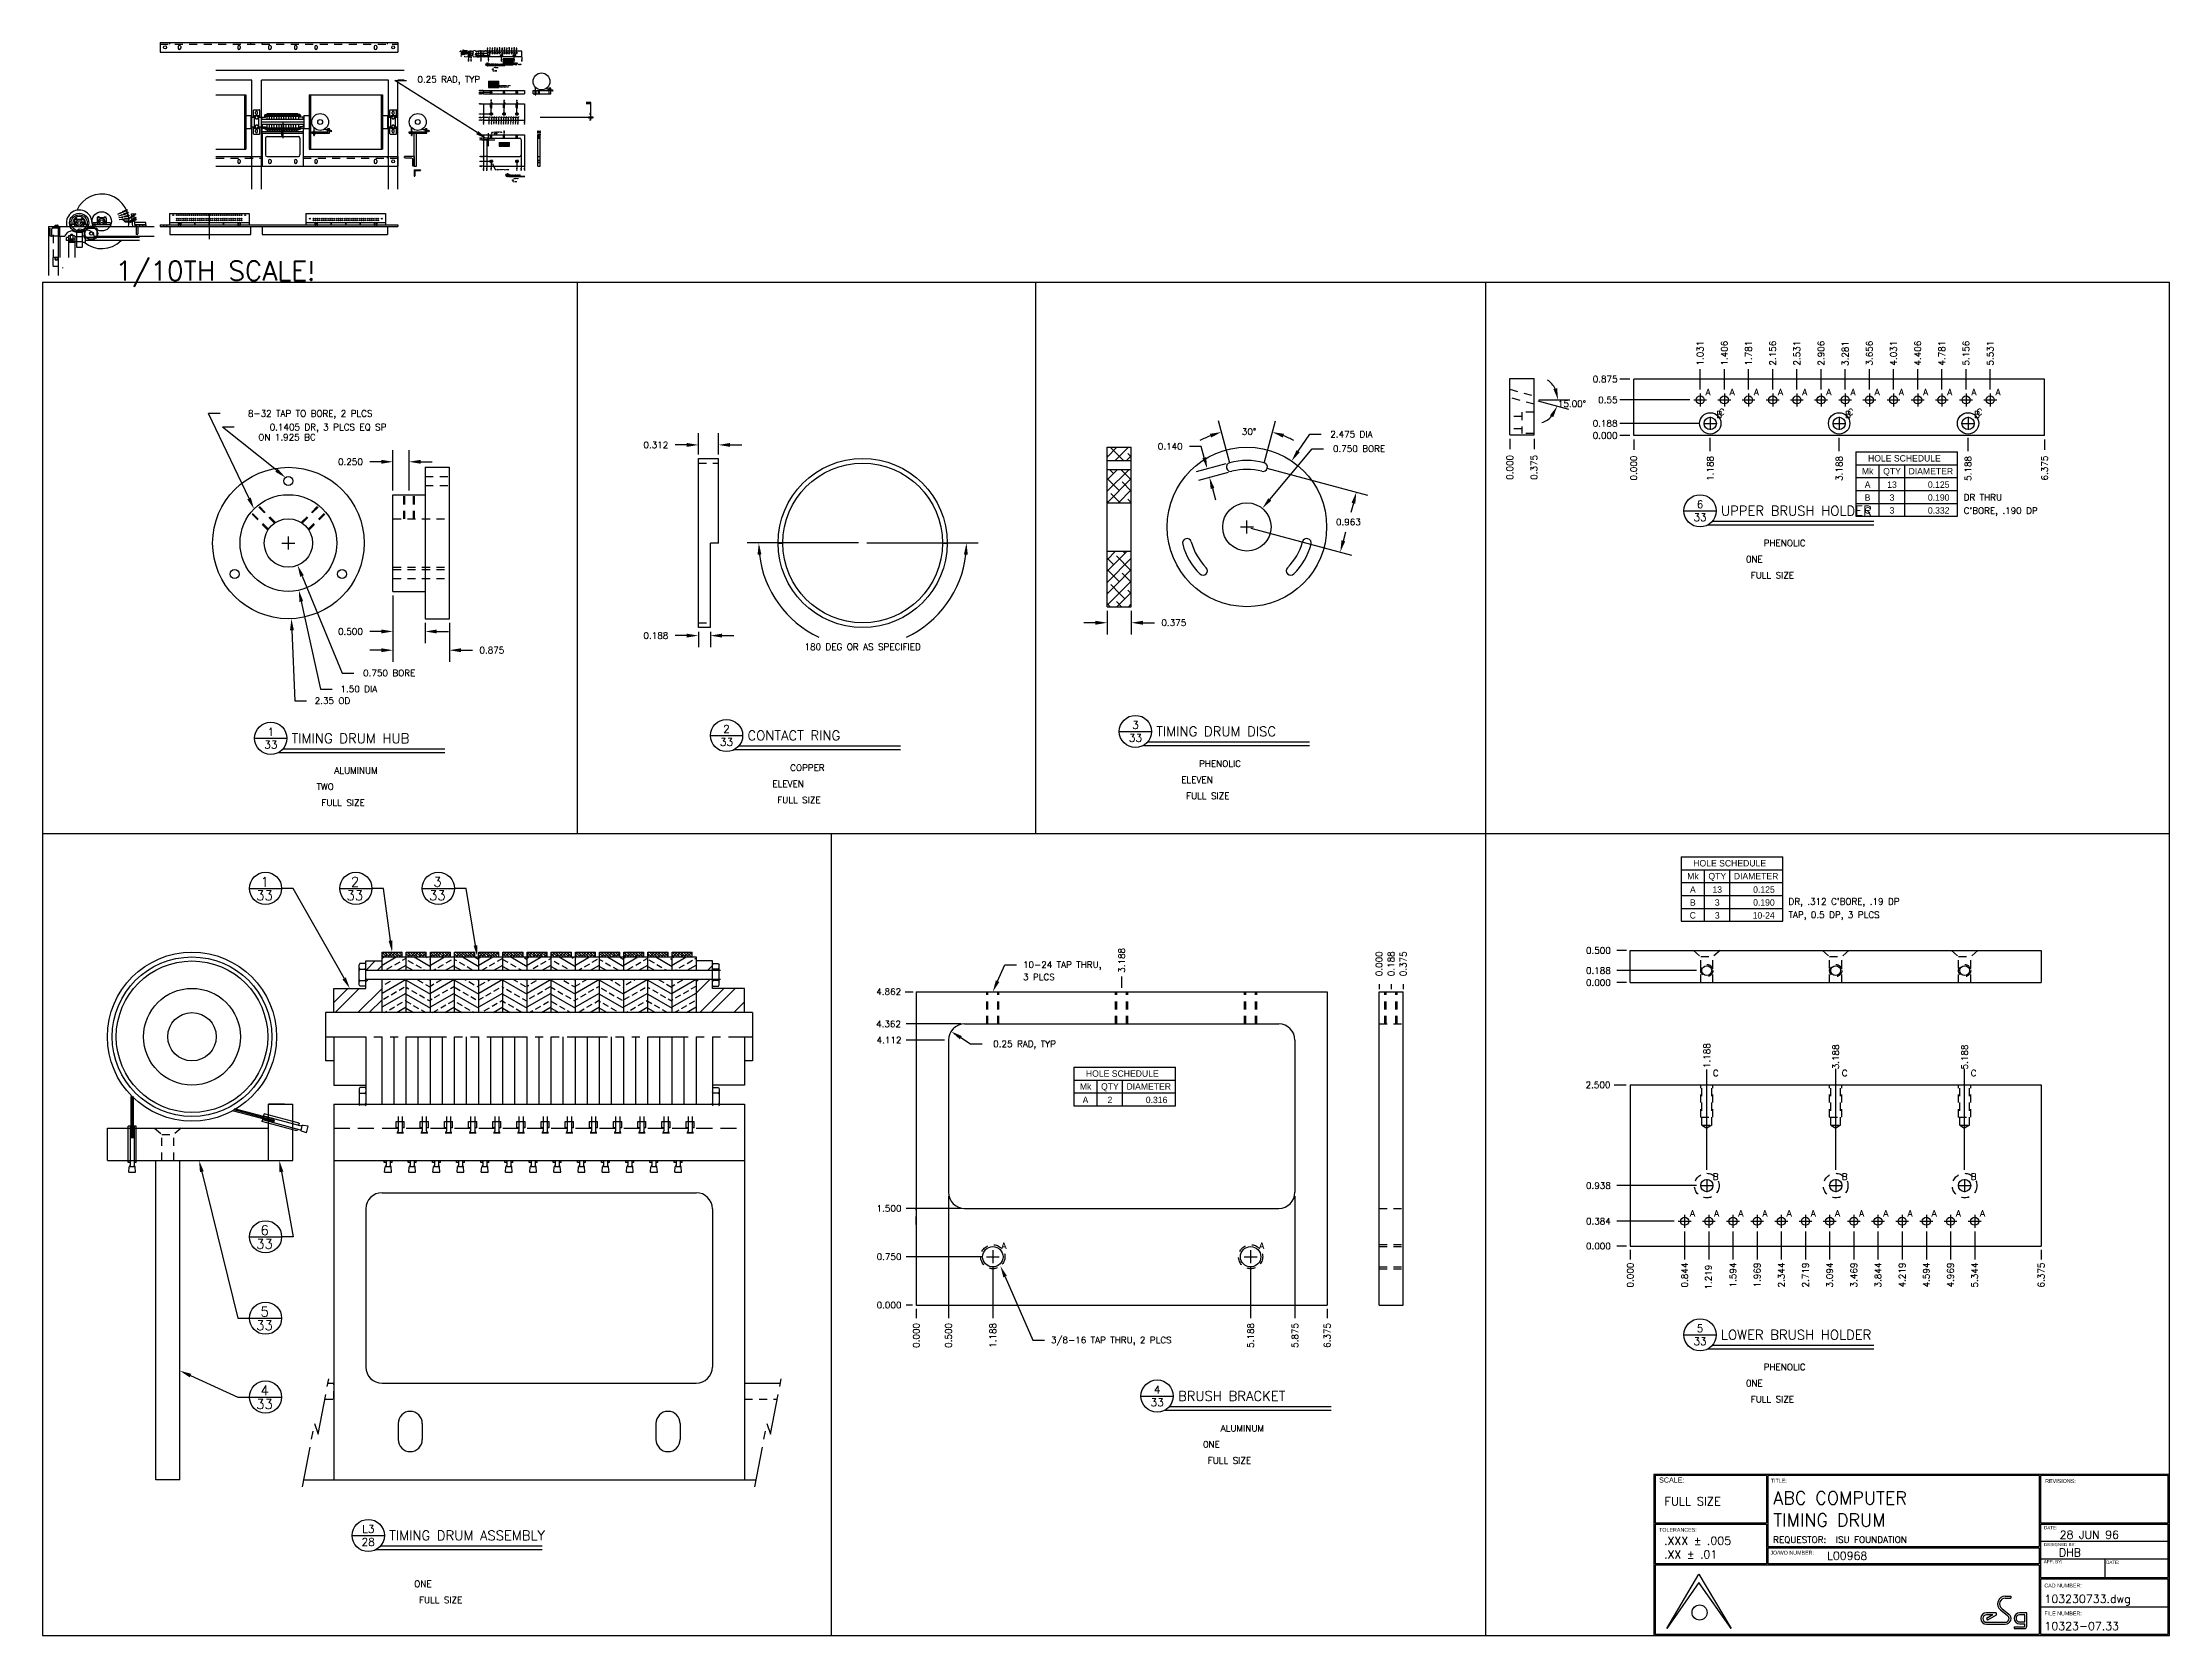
# Model space of a CAD drawing. Extents: x 0 to 33, y 0 to 24.7.
import ezdxf
from ezdxf.enums import TextEntityAlignment as Align

# ---------------------------------------------------------------- set-up
doc = ezdxf.new("R2010")
doc.units = 0
doc.header["$MEASUREMENT"] = 0
for name, pattern in [('HIDDEN', [0.375, 0.25, -0.125]), ('HIDDEN2', [0.1875, 0.125, -0.0625]), ('PHANTOM2', [1.25, 0.625, -0.125, 0.125, -0.125, 0.125, -0.125])]:
    doc.linetypes.add(name, pattern=pattern)
doc.layers.get('0').update_dxf_attribs({"linetype": 'CONTINUOUS'})
doc.layers.get('DEFPOINTS').update_dxf_attribs({"linetype": 'CONTINUOUS'})
for name, color, linetype in [('BORDER', 5, 'CONTINUOUS'), ('DATUM', 2, 'CONTINUOUS'), ('DIM', 1, 'CONTINUOUS'), ('HATCH', 2, 'CONTINUOUS'), ('HIDDEN', 6, 'HIDDEN'), ('HIDDEN2', 6, 'HIDDEN2'), ('NFHIDDEN', 6, 'HIDDEN2'), ('NFSECTION', 6, 'PHANTOM2'), ('OBJECT', 3, 'CONTINUOUS'), ('TEXT', 1, 'CONTINUOUS')]:
    doc.layers.add(name, color=color, linetype=linetype)
doc.styles.add('FADD', font='fadd')
doc.styles.add('ROMANS', font='romans')
doc.styles.add('SIMPLEX', font='SIMPLEX')
doc.styles.add('TITLE', font='italic')
doc.dimstyles.get("Standard").update_dxf_attribs({"dimtxt": 0.1, "dimasz": 0.18, "dimexe": 0.18, "dimexo": 0.063, "dimgap": 0.1, "dimtad": 0, "dimtih": 1, "dimtoh": 1, "dimdec": 3, "dimzin": 0, "dimdsep": 46, "dimtxsty": 'SIMPLEX', "dimcen": 0.1, "dimclrd": 1, "dimclre": 1, "dimclrt": 1, "dimadec": 0, "dimazin": 0, "dimtfac": 0.8, "dimtdec": 3, "dimtofl": 0, "dimtmove": 2, "dimatfit": 3, "dimfxl": 1, "dimtolj": 1, "dimtzin": 0, "dimarcsym": 0})

msp = doc.modelspace()

# ---------------------------------------------------------------- texts
at = {"layer": 'DIM', "style": 'SIMPLEX'}
for s, height, p in [('0.000', 0.00997, (6.6156, 24.4642)), ('0.375', 0.00997, (6.653, 24.4642)), ('0.000', 0.00997, (6.8073, 24.4632)), ('6.375', 0.00997, (7.443, 24.4632)), ('1.188', 0.00997, (6.966, 23.8287)), ('3.188', 0.00997, (7.1654, 23.8268)), ('5.188', 0.00997, (7.3649, 23.8266)), ('0.000', 0.00997, (6.8476, 23.4892)), ('0.844', 0.00997, (6.9317, 23.4892)), ('1.219', 0.00997, (6.9685, 23.4859)), ('1.594', 0.00997, (7.0065, 23.4892)), ('1.969', 0.00997, (7.0439, 23.4892)), ('2.344', 0.00997, (7.0813, 23.4892)), ('2.719', 0.00997, (7.1187, 23.4892)), ('3.094', 0.00997, (7.1561, 23.4892)), ('3.469', 0.00997, (7.1935, 23.4892)), ('3.844', 0.00997, (7.2309, 23.4892)), ('4.219', 0.00997, (7.2683, 23.4892)), ('4.594', 0.00997, (7.3057, 23.4892)), ('4.969', 0.00997, (7.3431, 23.4892)), ('5.344', 0.00997, (7.3805, 23.4892)), ('6.375', 0.00997, (7.4833, 23.4892)), ('0.000', 0.00997, (7.6899, 23.3461)), ('0.188', 0.00997, (7.7086, 23.3461)), ('0.375', 0.00997, (7.7273, 23.3461)), ('0.000', 0.00997, (6.8476, 22.771)), ('0.500', 0.00997, (6.8974, 22.771)), ('1.188', 0.00997, (6.966, 22.771)), ('5.188', 0.00997, (7.3649, 22.771)), ('5.875', 0.00997, (7.4334, 22.771)), ('6.375', 0.00997, (7.4833, 22.771)), ('0.000', 0.1, (22.8161, 18.3183)), ('0.375', 0.1, (23.1911, 18.3183)), ('0.000', 0.1, (24.7378, 18.308)), ('6.375', 0.1, (31.1128, 18.308)), ('0.000', 0.1, (20.7858, 10.6155)), ('0.188', 0.1, (20.9733, 10.6155)), ('0.375', 0.1, (21.1608, 10.6155)), ('1.188', 0.1, (25.8716, 9.1897)), ('3.188', 0.1, (27.8716, 9.1707)), ('5.188', 0.1, (29.8716, 9.1689)), ('0.000', 0.1, (24.6841, 5.7856)), ('0.844', 0.1, (25.5278, 5.7856)), ('1.219', 0.1, (25.8967, 5.7528)), ('1.594', 0.1, (26.2778, 5.7856)), ('1.969', 0.1, (26.6528, 5.7856)), ('2.344', 0.1, (27.0278, 5.7856)), ('2.719', 0.1, (27.4028, 5.7856)), ('3.094', 0.1, (27.7778, 5.7856)), ('3.469', 0.1, (28.1528, 5.7856)), ('3.844', 0.1, (28.5278, 5.7856)), ('4.219', 0.1, (28.9028, 5.7856)), ('4.594', 0.1, (29.2778, 5.7856)), ('4.969', 0.1, (29.6528, 5.7856)), ('5.344', 0.1, (30.0278, 5.7856)), ('6.375', 0.1, (31.0591, 5.7856)), ('0.000', 0.1, (13.6066, 4.8488)), ('0.500', 0.1, (14.1066, 4.8488)), ('1.188', 0.1, (14.7941, 4.8488)), ('5.188', 0.1, (18.7941, 4.8488)), ('5.875', 0.1, (19.4816, 4.8488)), ('6.375', 0.1, (19.9816, 4.8488))]:
    msp.add_text(s, height=height, rotation=90, dxfattribs=at).set_placement(p, align=Align.RIGHT)
for s, height, p in [('0.875', 0.00997, (6.7772, 24.5766)), ('0.188', 0.00997, (6.7772, 24.508)), ('0.000', 0.00997, (6.7772, 24.4893)), ('0.55', 0.00997, (6.7772, 24.5443)), ('0.500', 0.00997, (6.8125, 23.9673)), ('0.188', 0.00997, (6.8125, 23.9361)), ('0.000', 0.00997, (6.8125, 23.9174)), ('0.938', 0.00997, (6.8125, 23.6034)), ('0.384', 0.00997, (6.8125, 23.5482)), ('0.000', 0.00997, (6.8125, 23.5099)), ('4.362', 0.00997, (6.8188, 23.2288)), ('4.112', 0.00997, (6.8196, 23.2038)), ('0.750', 0.00997, (6.8196, 22.8686)), ('0.000', 0.00997, (6.8196, 22.7938)), ('1.500', 0.00997, (6.8196, 22.9434)), ('0.875', 0.1, (24.4365, 19.445)), ('0.55', 0.1, (24.4365, 19.1215)), ('0.188', 0.1, (24.4365, 18.7575)), ('0.000', 0.1, (24.4365, 18.57)), ('0.500', 0.1, (24.3326, 10.5796)), ('0.188', 0.1, (24.3326, 10.2671)), ('0.000', 0.1, (24.3326, 10.0796)), ('4.362', 0.1, (13.3185, 9.4387)), ('4.112', 0.1, (13.3262, 9.1887)), ('0.938', 0.1, (24.3326, 6.9305)), ('1.500', 0.1, (13.3262, 6.5767)), ('0.384', 0.1, (24.3326, 6.3774)), ('0.000', 0.1, (24.3326, 5.993)), ('0.750', 0.1, (13.3262, 5.8267)), ('0.000', 0.1, (13.3262, 5.0767))]:
    msp.add_text(s, height=height, dxfattribs=at).set_placement(p, align=Align.RIGHT)
for s, height, p in [('1.031', 0.00997, (6.9101, 24.6024)), ('1.188', 0.00997, (6.9257, 24.4241)), ('1.406', 0.00997, (6.9475, 24.6024)), ('1.781', 0.00997, (6.9849, 24.6024)), ('2.156', 0.00997, (7.0223, 24.6024)), ('2.531', 0.00997, (7.0597, 24.6024)), ('2.906', 0.00997, (7.0971, 24.6024)), ('3.188', 0.00997, (7.1251, 24.4241)), ('3.281', 0.00997, (7.1345, 24.6019)), ('3.656', 0.00997, (7.1719, 24.6024)), ('4.031', 0.00997, (7.2093, 24.6024)), ('4.406', 0.00997, (7.2467, 24.6024)), ('4.781', 0.00997, (7.2841, 24.6024)), ('5.156', 0.00997, (7.3215, 24.6024)), ('5.188', 0.00997, (7.3246, 24.424)), ('5.531', 0.00997, (7.3589, 24.6024)), ('3.188', 0.00997, (7.1654, 23.313)), ('1.031', 0.1, (25.7691, 19.7043)), ('1.406', 0.1, (26.1441, 19.7043)), ('1.781', 0.1, (26.5191, 19.7043)), ('2.156', 0.1, (26.8941, 19.7043)), ('2.531', 0.1, (27.2691, 19.7043)), ('2.906', 0.1, (27.6441, 19.7043)), ('3.281', 0.1, (28.0191, 19.6988)), ('3.656', 0.1, (28.3941, 19.7043)), ('4.031', 0.1, (28.7691, 19.7043)), ('4.406', 0.1, (29.1441, 19.7043)), ('4.781', 0.1, (29.5191, 19.7043)), ('5.156', 0.1, (29.8941, 19.7043)), ('5.531', 0.1, (30.2691, 19.7043)), ('1.188', 0.1, (25.9253, 17.9161)), ('3.188', 0.1, (27.9253, 17.9161)), ('5.188', 0.1, (29.9253, 17.9154)), ('3.188', 0.1, (16.7941, 10.2828))]:
    msp.add_text(s, height=height, rotation=90, dxfattribs=at).set_placement(p)
for s, height, p in [('A', 0.00997, (6.9172, 24.5614)), ('B', 0.00997, (6.9345, 24.5268)), ('C', 0.00997, (6.9383, 24.5306)), ('A', 0.00997, (6.9546, 24.5614)), ('A', 0.00997, (6.992, 24.5614)), ('A', 0.00997, (7.0294, 24.5614)), ('A', 0.00997, (7.0668, 24.5614)), ('A', 0.00997, (7.1042, 24.5614)), ('B', 0.00997, (7.134, 24.5268)), ('C', 0.00997, (7.1377, 24.5306)), ('A', 0.00997, (7.1416, 24.5614)), ('A', 0.00997, (7.179, 24.5614)), ('A', 0.00997, (7.2164, 24.5614)), ('A', 0.00997, (7.2538, 24.5614)), ('A', 0.00997, (7.2912, 24.5614)), ('A', 0.00997, (7.3286, 24.5614)), ('B', 0.00997, (7.3334, 24.5268)), ('C', 0.00997, (7.3372, 24.5306)), ('A', 0.00997, (7.366, 24.5614)), ('C', 0.00997, (6.9748, 23.7825)), ('C', 0.00997, (7.1743, 23.7825)), ('C', 0.00997, (7.3737, 23.7825)), ('A', 0.00997, (6.9388, 23.5653)), ('B', 0.00997, (6.9748, 23.6222)), ('A', 0.00997, (6.9762, 23.5653)), ('A', 0.00997, (7.0136, 23.5653)), ('A', 0.00997, (7.051, 23.5653)), ('A', 0.00997, (7.0884, 23.5653)), ('A', 0.00997, (7.1258, 23.5653)), ('A', 0.00997, (7.1632, 23.5653)), ('B', 0.00997, (7.1743, 23.6222)), ('A', 0.00997, (7.2006, 23.5653)), ('A', 0.00997, (7.238, 23.5653)), ('A', 0.00997, (7.2754, 23.5653)), ('A', 0.00997, (7.3128, 23.5653)), ('A', 0.00997, (7.3502, 23.5653)), ('B', 0.00997, (7.3737, 23.6222)), ('A', 0.00997, (7.3876, 23.5653)), ('A', 0.00997, (6.9782, 22.8907)), ('A', 0.00997, (7.3771, 22.8907)), ('A', 0.1, (25.8406, 19.2931)), ('A', 0.1, (26.2156, 19.2931)), ('A', 0.1, (26.5906, 19.2931)), ('A', 0.1, (26.9656, 19.2931)), ('A', 0.1, (27.3406, 19.2931)), ('A', 0.1, (27.7156, 19.2931)), ('A', 0.1, (28.0906, 19.2931)), ('A', 0.1, (28.4656, 19.2931)), ('A', 0.1, (28.8406, 19.2931)), ('A', 0.1, (29.2156, 19.2931)), ('A', 0.1, (29.5906, 19.2931)), ('A', 0.1, (29.9656, 19.2931)), ('A', 0.1, (30.3406, 19.2931)), ('B', 0.1, (26.0141, 18.9463)), ('C', 0.1, (26.0517, 18.9839)), ('B', 0.1, (28.0141, 18.9463)), ('C', 0.1, (28.0517, 18.9839)), ('B', 0.1, (30.0141, 18.9463)), ('C', 0.1, (30.0517, 18.9839)), ('C', 0.1, (25.9604, 8.7273)), ('C', 0.1, (27.9604, 8.7273)), ('C', 0.1, (29.9604, 8.7273)), ('B', 0.1, (25.9604, 7.1193)), ('B', 0.1, (27.9604, 7.1193)), ('B', 0.1, (29.9604, 7.1193)), ('A', 0.1, (25.5994, 6.5489)), ('A', 0.1, (25.9744, 6.5489)), ('A', 0.1, (26.3494, 6.5489)), ('A', 0.1, (26.7244, 6.5489)), ('A', 0.1, (27.0994, 6.5489)), ('A', 0.1, (27.4744, 6.5489)), ('A', 0.1, (27.8494, 6.5489)), ('A', 0.1, (28.2244, 6.5489)), ('A', 0.1, (28.5994, 6.5489)), ('A', 0.1, (28.9744, 6.5489)), ('A', 0.1, (29.3494, 6.5489)), ('A', 0.1, (29.7244, 6.5489)), ('A', 0.1, (30.0994, 6.5489)), ('A', 0.1, (14.9163, 6.0489)), ('A', 0.1, (18.9163, 6.0489))]:
    msp.add_text(s, height=height, dxfattribs=at).set_placement(p, align=Align.MIDDLE)
for s, height, p in [('2.500', 0.00997, (6.7734, 23.7592)), ('TAP, 0.5 DP, 3 PLCS', 0.009973, (7.0874, 24.0224)), ("DR, .312 C'BORE, .19 DP", 0.009973, (7.0874, 24.043)), ('4.862', 0.00997, (6.7807, 23.2786)), ('TAP, 0.5 DP, 3 PLCS', 0.1, (27.0893, 11.133)), ("DR, .312 C'BORE, .19 DP", 0.1, (27.0893, 11.3393)), ('4.862', 0.1, (12.9358, 9.9387)), ('2.500', 0.1, (23.9407, 8.493))]:
    msp.add_text(s, height=height, dxfattribs=at).set_placement(p)
at = {"layer": 'DIM', "color": 1, "style": 'SIMPLEX'}
for s, height, p in [('3 PLCS', 0.00997, (7.0077, 23.3064)), ('10-24 TAP THRU, ', 0.009973, (7.0077, 23.3255)), ('3/8-16 TAP THRU, 2 PLCS', 0.009973, (7.0509, 22.7447)), ('3 PLCS', 0.1, (15.2126, 10.2174)), ('10-24 TAP THRU, ', 0.1, (15.2126, 10.4083)), ('3/8-16 TAP THRU, 2 PLCS', 0.1, (15.6457, 4.5842))]:
    msp.add_text(s, height=height, dxfattribs=at).set_placement(p, align=Align.MIDDLE_LEFT)
for s, p in [('8-32 TAP TO BORE, 2 PLCS', (5.1194, 18.9612)), ('ON 1.925 BC', (4.2391, 18.593)), ('0.1405 DR, 3 PLCS EQ SP', (5.3364, 18.7497))]:
    msp.add_text(s, height=0.1, dxfattribs=at).set_placement(p, align=Align.MIDDLE_RIGHT)
at = {"layer": 'NFSECTION', "style": 'SIMPLEX'}
msp.add_text('1/10TH SCALE!', height=0.3, dxfattribs=at).set_placement((1.1332, 21.0258))
at = {"layer": 'TEXT', "style": 'SIMPLEX'}
for s, height, p in [("C'BORE, .190 DP", 0.009973, (7.3128, 24.373)), ('DR THRU', 0.00997, (7.3128, 24.3936)), ("C'BORE, .190 DP", 0.1, (29.8073, 17.4035)), ('DR THRU', 0.1, (29.8073, 17.6105)), ('33', 0.15, (3.3158, 11.4075)), ('1', 0.15, (3.3826, 11.6189)), ('33', 0.15, (4.7174, 11.4075)), ('2', 0.15, (4.7842, 11.6189)), ('33', 0.15, (5.9971, 11.4075)), ('3', 0.15, (6.0639, 11.6189)), ('6', 0.15, (3.3826, 6.2126)), ('33', 0.15, (3.3158, 6.0012)), ('5', 0.15, (3.3826, 4.9498)), ('33', 0.15, (3.3158, 4.7384)), ('33', 0.15, (3.3158, 3.5151)), ('4', 0.15, (3.3826, 3.7265))]:
    msp.add_text(s, height=height, dxfattribs=at).set_placement(p)

# ---------------------------------------------------------------- blocks, each defined once
blk = doc.blocks.new('P-TITLE')
at = {"layer": 'OBJECT'}
for p, q in [((-1.562, -0.638), (-1.062, -0.638)), ((1.387, -0.862), (-1.188, -0.862)), ((-1.113, -0.8), (1.387, -0.8))]:
    blk.add_line(p, q, dxfattribs=at)
blk.add_circle((-1.312, -0.638), 0.25, dxfattribs=at)
at = {"layer": 'OBJECT', "style": 'ROMANS'}
for tag, p in [('NO.', (-1.312, -0.538)), ('PAGE', (-1.312, -0.738))]:
    blk.add_attdef(tag, text='', height=0.12, dxfattribs=at).set_placement(p, align=Align.MIDDLE)
for tag, p, height in [('DESCRIPTION', (-0.988, -0.712), 0.15), ('#_REQUIRED', (-0.6, -1.438), 0.1), ('MATERIAL', (-0.325, -1.188), 0.1), ('SCALE', (-0.525, -1.688), 0.1)]:
    blk.add_attdef(tag, p, '', height=height, dxfattribs=at)
at = {"layer": 'OBJECT', "style": 'ROMANS', "flags": 2}
for tag, p in [('MATERIAL:', (-1.163, -1.188)), ('SCALE:', (-1.163, -1.688)), ('REQD:', (-1.163, -1.438))]:
    blk.add_attdef(tag, p, '', height=0.1, dxfattribs=at)
blk = doc.blocks.new('*D1')
at = {"color": 1, "linetype": 'ByBlock', "transparency": 16777216}
for p, q in [((21.239, 12.548), (21.063, 13.204)), ((21.77, 12.548), (21.946, 13.204))]:
    blk.add_line(p, q, dxfattribs=at)
for start, end in [(111.7676, 118.5353), (61.4647, 68.2324)]:
    blk.add_arc((21.505, 11.557), 1.525, start, end, dxfattribs=at)
for points in [[(20.93, 13.002), (20.949, 12.945), (21.11, 13.03)], [(22.061, 12.945), (22.08, 13.002), (21.899, 13.03)]]:
    blk.add_solid(points, dxfattribs=at)
at = {"layer": 'DEFPOINTS', "color": 0, "linetype": 'ByBlock', "transparency": 16777216}
for p in [(21.547, 13.082), (21.256, 12.487), (21.754, 12.487), (21.505, 11.557), (21.505, 11.557)]:
    blk.add_point(p, dxfattribs=at)
at = {"color": 1, "linetype": 'ByBlock', "transparency": 16777216, "style": 'SIMPLEX'}
blk.add_text('30%%d', height=0.1, dxfattribs=at).set_placement((21.538, 13.037), align=Align.MIDDLE_CENTER)
blk = doc.blocks.new('*D2')
at = {"color": 1, "linetype": 'ByBlock', "transparency": 16777216}
for p, q in [((21.815, 12.471), (23.377, 12.052)), ((23.157, 11.925), (23.119, 11.784)), ((21.565, 11.541), (23.128, 11.122)), ((23.001, 11.343), (23.038, 11.484))]:
    blk.add_line(p, q, dxfattribs=at)
for points in [[(23.128, 11.933), (23.186, 11.917), (23.203, 12.099)], [(22.972, 11.351), (23.03, 11.335), (22.954, 11.169)]]:
    blk.add_solid(points, dxfattribs=at)
at = {"layer": 'DEFPOINTS', "color": 0, "linetype": 'ByBlock', "transparency": 16777216}
for p in [(21.754, 12.487), (23.203, 12.099), (21.505, 11.557)]:
    blk.add_point(p, dxfattribs=at)
at = {"color": 1, "linetype": 'ByBlock', "transparency": 16777216, "style": 'SIMPLEX'}
blk.add_text('0.963', height=0.1, dxfattribs=at).set_placement((23.079, 11.634), align=Align.MIDDLE_CENTER)
blk = doc.blocks.new('*D3')
at = {"color": 1, "linetype": 'ByBlock', "transparency": 16777216}
for p, q in [((21.86, 11.984), (22.515, 12.771)), ((22.515, 12.771), (22.695, 12.771)), ((21.405, 11.557), (21.605, 11.557)), ((21.505, 11.457), (21.505, 11.657))]:
    blk.add_line(p, q, dxfattribs=at)
blk.add_solid([(21.883, 11.965), (21.837, 12.003), (21.745, 11.846)], dxfattribs=at)
at = {"layer": 'DEFPOINTS', "color": 0, "linetype": 'ByBlock', "transparency": 16777216}
for p in [(21.745, 11.846), (21.265, 11.269)]:
    blk.add_point(p, dxfattribs=at)
at = {"color": 1, "linetype": 'ByBlock', "transparency": 16777216, "style": 'SIMPLEX'}
blk.add_text('0.750 BORE', height=0.1, dxfattribs=at).set_placement((23.245, 12.771), align=Align.MIDDLE_CENTER)
blk = doc.blocks.new('*D4')
at = {"color": 1, "linetype": 'ByBlock', "transparency": 16777216}
for p, q in [((22.3, 12.731), (22.479, 12.996)), ((22.479, 12.996), (22.659, 12.996)), ((21.405, 11.557), (21.605, 11.557)), ((21.505, 11.457), (21.505, 11.657))]:
    blk.add_line(p, q, dxfattribs=at)
blk.add_solid([(22.325, 12.714), (22.275, 12.748), (22.199, 12.582)], dxfattribs=at)
at = {"layer": 'DEFPOINTS', "color": 0, "linetype": 'ByBlock', "transparency": 16777216}
for p in [(22.199, 12.582), (20.811, 10.533)]:
    blk.add_point(p, dxfattribs=at)
at = {"color": 1, "linetype": 'ByBlock', "transparency": 16777216, "style": 'SIMPLEX'}
blk.add_text('2.475 DIA', height=0.1, dxfattribs=at).set_placement((23.126, 12.996), align=Align.MIDDLE_CENTER)
blk = doc.blocks.new('*D5')
at = {"color": 1, "linetype": 'ByBlock', "transparency": 16777216}
for p, q in [((19.335, 10.257), (19.335, 9.891)), ((19.71, 10.257), (19.71, 9.891)), ((19.155, 10.071), (18.975, 10.071)), ((19.89, 10.071), (20.07, 10.071))]:
    blk.add_line(p, q, dxfattribs=at)
for points in [[(19.155, 10.101), (19.155, 10.041), (19.335, 10.071)], [(19.89, 10.101), (19.89, 10.041), (19.71, 10.071)]]:
    blk.add_solid(points, dxfattribs=at)
at = {"layer": 'DEFPOINTS', "color": 0, "linetype": 'ByBlock', "transparency": 16777216}
for p in [(19.335, 10.32), (19.71, 10.32), (19.71, 10.071)]:
    blk.add_point(p, dxfattribs=at)
at = {"color": 1, "linetype": 'ByBlock', "transparency": 16777216, "style": 'SIMPLEX'}
blk.add_text('0.375', height=0.1, dxfattribs=at).set_placement((20.37, 10.071), align=Align.MIDDLE_CENTER)
blk = doc.blocks.new('*D6')
at = {"color": 1, "linetype": 'ByBlock', "transparency": 16777216}
for p, q in [((27.159, 12.37), (27.159, 12.998)), ((27.409, 12.37), (27.409, 12.998)), ((26.979, 12.818), (26.799, 12.818)), ((27.589, 12.818), (27.769, 12.818))]:
    blk.add_line(p, q, dxfattribs=at)
for points in [[(26.979, 12.848), (26.979, 12.788), (27.159, 12.818)], [(27.589, 12.848), (27.589, 12.788), (27.409, 12.818)]]:
    blk.add_solid(points, dxfattribs=at)
at = {"layer": 'DEFPOINTS', "color": 0, "linetype": 'ByBlock', "transparency": 16777216}
for p in [(27.159, 12.818), (27.159, 12.307), (27.409, 12.307)]:
    blk.add_point(p, dxfattribs=at)
at = {"color": 1, "linetype": 'ByBlock', "transparency": 16777216, "style": 'SIMPLEX'}
blk.add_text('0.250', height=0.1, dxfattribs=at).set_placement((26.499, 12.818), align=Align.MIDDLE_CENTER)
blk = doc.blocks.new('*D7')
at = {"color": 1, "linetype": 'ByBlock', "transparency": 16777216}
for p, q in [((27.159, 10.744), (27.159, 10.005)), ((27.659, 10.319), (27.659, 10.005)), ((26.979, 10.185), (26.799, 10.185)), ((27.839, 10.185), (28.019, 10.185))]:
    blk.add_line(p, q, dxfattribs=at)
for points in [[(26.979, 10.215), (26.979, 10.155), (27.159, 10.185)], [(27.839, 10.215), (27.839, 10.155), (27.659, 10.185)]]:
    blk.add_solid(points, dxfattribs=at)
at = {"layer": 'DEFPOINTS', "color": 0, "linetype": 'ByBlock', "transparency": 16777216}
for p in [(27.159, 10.807), (27.659, 10.382), (27.159, 10.185)]:
    blk.add_point(p, dxfattribs=at)
at = {"color": 1, "linetype": 'ByBlock', "transparency": 16777216, "style": 'SIMPLEX'}
blk.add_text('0.500', height=0.1, dxfattribs=at).set_placement((26.499, 10.185), align=Align.MIDDLE_CENTER)
blk = doc.blocks.new('*D8')
at = {"color": 1, "linetype": 'ByBlock', "transparency": 16777216}
for p, q in [((27.159, 10.744), (27.159, 9.714)), ((28.034, 10.319), (28.034, 9.714)), ((26.979, 9.894), (26.799, 9.894)), ((28.214, 9.894), (28.394, 9.894))]:
    blk.add_line(p, q, dxfattribs=at)
for points in [[(26.979, 9.924), (26.979, 9.864), (27.159, 9.894)], [(28.214, 9.924), (28.214, 9.864), (28.034, 9.894)]]:
    blk.add_solid(points, dxfattribs=at)
at = {"layer": 'DEFPOINTS', "color": 0, "linetype": 'ByBlock', "transparency": 16777216}
for p in [(27.159, 10.807), (28.034, 10.382), (28.034, 9.894)]:
    blk.add_point(p, dxfattribs=at)
at = {"color": 1, "linetype": 'ByBlock', "transparency": 16777216, "style": 'SIMPLEX'}
blk.add_text('0.875', height=0.1, dxfattribs=at).set_placement((28.694, 9.894), align=Align.MIDDLE_CENTER)
blk = doc.blocks.new('*D9')
at = {"color": 1, "linetype": 'ByBlock', "transparency": 16777216}
for p, q in [((25.436, 11.557), (25.636, 11.557)), ((25.536, 11.457), (25.536, 11.657)), ((25.748, 11.045), (26.371, 9.54)), ((26.371, 9.54), (26.551, 9.54))]:
    blk.add_line(p, q, dxfattribs=at)
blk.add_solid([(25.72, 11.033), (25.776, 11.056), (25.679, 11.211)], dxfattribs=at)
at = {"layer": 'DEFPOINTS', "color": 0, "linetype": 'ByBlock', "transparency": 16777216}
for p in [(25.393, 11.904), (25.679, 11.211)]:
    blk.add_point(p, dxfattribs=at)
at = {"color": 1, "linetype": 'ByBlock', "transparency": 16777216, "style": 'SIMPLEX'}
blk.add_text('0.750 BORE', height=0.1, dxfattribs=at).set_placement((27.101, 9.54), align=Align.MIDDLE_CENTER)
blk = doc.blocks.new('*D10')
at = {"color": 1, "linetype": 'ByBlock', "transparency": 16777216}
for p, q in [((25.436, 11.557), (25.636, 11.557)), ((25.536, 11.457), (25.536, 11.657)), ((25.737, 10.649), (26.037, 9.292)), ((26.037, 9.292), (26.217, 9.292))]:
    blk.add_line(p, q, dxfattribs=at)
blk.add_solid([(25.707, 10.643), (25.766, 10.656), (25.698, 10.825)], dxfattribs=at)
at = {"layer": 'DEFPOINTS', "color": 0, "linetype": 'ByBlock', "transparency": 16777216}
for p in [(25.374, 12.29), (25.698, 10.825)]:
    blk.add_point(p, dxfattribs=at)
at = {"color": 1, "linetype": 'ByBlock', "transparency": 16777216, "style": 'SIMPLEX'}
blk.add_text('1.50 DIA', height=0.1, dxfattribs=at).set_placement((26.629, 9.292), align=Align.MIDDLE_CENTER)
blk = doc.blocks.new('*D11')
at = {"color": 1, "linetype": 'ByBlock', "transparency": 16777216}
for p, q in [((25.436, 11.557), (25.636, 11.557)), ((25.536, 11.457), (25.536, 11.657)), ((25.591, 10.204), (25.636, 9.11)), ((25.636, 9.11), (25.816, 9.11))]:
    blk.add_line(p, q, dxfattribs=at)
blk.add_solid([(25.561, 10.202), (25.621, 10.205), (25.584, 10.383)], dxfattribs=at)
at = {"layer": 'DEFPOINTS', "color": 0, "linetype": 'ByBlock', "transparency": 16777216}
for p in [(25.488, 12.731), (25.584, 10.383)]:
    blk.add_point(p, dxfattribs=at)
at = {"color": 1, "linetype": 'ByBlock', "transparency": 16777216, "style": 'SIMPLEX'}
blk.add_text('2.35 OD', height=0.1, dxfattribs=at).set_placement((26.22, 9.11), align=Align.MIDDLE_CENTER)
blk = doc.blocks.new('*D12')
at = {"color": 1, "linetype": 'ByBlock', "transparency": 16777216}
for p, q in [((17.798, 18.289), (17.618, 18.289)), ((17.978, 18.142), (17.978, 18.469)), ((18.29, 18.142), (18.29, 18.469)), ((18.47, 18.289), (18.65, 18.289))]:
    blk.add_line(p, q, dxfattribs=at)
for points in [[(17.798, 18.319), (17.798, 18.259), (17.978, 18.289)], [(18.47, 18.319), (18.47, 18.259), (18.29, 18.289)]]:
    blk.add_solid(points, dxfattribs=at)
at = {"layer": 'DEFPOINTS', "color": 0, "linetype": 'ByBlock', "transparency": 16777216}
for p in [(17.978, 18.289), (17.978, 18.079), (18.29, 18.079)]:
    blk.add_point(p, dxfattribs=at)
at = {"color": 1, "linetype": 'ByBlock', "transparency": 16777216, "style": 'SIMPLEX'}
blk.add_text('0.312', height=0.1, dxfattribs=at).set_placement((17.318, 18.289), align=Align.MIDDLE_CENTER)
blk = doc.blocks.new('*D13')
at = {"color": 1, "linetype": 'ByBlock', "transparency": 16777216}
for p, q in [((17.798, 15.33), (17.618, 15.33)), ((17.978, 15.391), (17.978, 15.15)), ((18.165, 15.391), (18.165, 15.15)), ((18.345, 15.33), (18.525, 15.33))]:
    blk.add_line(p, q, dxfattribs=at)
for points in [[(17.798, 15.36), (17.798, 15.3), (17.978, 15.33)], [(18.345, 15.36), (18.345, 15.3), (18.165, 15.33)]]:
    blk.add_solid(points, dxfattribs=at)
at = {"layer": 'DEFPOINTS', "color": 0, "linetype": 'ByBlock', "transparency": 16777216}
for p in [(17.978, 15.454), (17.978, 15.33), (18.165, 15.454)]:
    blk.add_point(p, dxfattribs=at)
at = {"color": 1, "linetype": 'ByBlock', "transparency": 16777216, "style": 'SIMPLEX'}
blk.add_text('0.188', height=0.1, dxfattribs=at).set_placement((17.318, 15.33), align=Align.MIDDLE_CENTER)
blk = doc.blocks.new('*D14')
at = {"color": 1, "linetype": 'ByBlock', "transparency": 16777216}
for p, q in [((20.463, 16.767), (18.735, 16.767)), ((20.589, 16.767), (22.317, 16.767))]:
    blk.add_line(p, q, dxfattribs=at)
for start, end in [(186.4051, 245.0811), (294.9189, 353.5959)]:
    blk.add_arc((20.526, 16.767), 1.611, start, end, dxfattribs=at)
for points in [[(18.895, 16.585), (18.955, 16.589), (18.915, 16.767)], [(22.097, 16.589), (22.157, 16.586), (22.137, 16.767)]]:
    blk.add_solid(points, dxfattribs=at)
at = {"layer": 'DEFPOINTS', "color": 0, "linetype": 'ByBlock', "transparency": 16777216}
for p in [(19.214, 16.767), (19.289, 16.767), (21.764, 16.767), (21.839, 16.767), (21.07, 15.25)]:
    blk.add_point(p, dxfattribs=at)
at = {"color": 1, "linetype": 'ByBlock', "transparency": 16777216, "style": 'SIMPLEX'}
blk.add_text('180 DEG OR AS SPECIFIED', height=0.1, dxfattribs=at).set_placement((20.526, 15.156), align=Align.MIDDLE_CENTER)
blk = doc.blocks.new('*D15')
at = {"color": 1, "linetype": 'ByBlock', "transparency": 16777216}
for p, q in [((17.977, 18.451), (17.797, 18.451)), ((18.358, 18.181), (17.897, 18.057)), ((18.024, 18.278), (17.977, 18.451)), ((18.394, 18.047), (17.933, 17.924)), ((18.153, 17.797), (18.2, 17.623))]:
    blk.add_line(p, q, dxfattribs=at)
for points in [[(18.053, 18.285), (17.995, 18.27), (18.071, 18.104)], [(18.182, 17.804), (18.124, 17.789), (18.106, 17.97)]]:
    blk.add_solid(points, dxfattribs=at)
at = {"layer": 'DEFPOINTS', "color": 0, "linetype": 'ByBlock', "transparency": 16777216}
for p in [(18.419, 18.197), (18.071, 18.104), (18.455, 18.064)]:
    blk.add_point(p, dxfattribs=at)
at = {"color": 1, "linetype": 'ByBlock', "transparency": 16777216, "style": 'SIMPLEX'}
blk.add_text('0.140', height=0.1, dxfattribs=at).set_placement((17.497, 18.451), align=Align.MIDDLE_CENTER)
blk = doc.blocks.new('T-BLK')
for p, q in [((-7.8, 0.106), (-7.3, 0.949)), ((-7.3, 0.824), (-7.8, 0.106)), ((-7.3, 0.949), (-6.8, 0.106)), ((-6.8, 0.106), (-7.3, 0.824)), ((-2.689, 0.351), (-2.838, 0.351)), ((-2.689, 0.351), (-2.689, 0.316)), ((-2.621, 0.397), (-2.511, 0.308)), ((-2.603, 0.42), (-2.492, 0.332)), ((-2.547, 0.608), (-2.459, 0.608)), ((-2.547, 0.578), (-2.459, 0.578)), ((-2.459, 0.608), (-2.459, 0.578)), ((-2.214, 0.351), (-2.325, 0.351)), ((-2.214, 0.144), (-2.214, 0.351)), ((-2.739, 0.321), (-2.838, 0.321)), ((-2.739, 0.321), (-2.838, 0.263)), ((-2.838, 0.263), (-2.822, 0.237)), ((-2.838, 0.204), (-2.547, 0.204)), ((-2.838, 0.174), (-2.547, 0.174)), ((-2.689, 0.316), (-2.822, 0.237)), ((-2.411, 0.136), (-2.411, 0.106)), ((-2.411, 0.136), (-2.252, 0.136)), ((-2.411, 0.106), (-2.252, 0.106)), ((-2.244, 0.321), (-2.325, 0.321)), ((-2.325, 0.209), (-2.244, 0.209)), ((-2.325, 0.179), (-2.244, 0.179)), ((-2.244, 0.209), (-2.244, 0.321)), ((-2.244, 0.144), (-2.244, 0.179))]:
    blk.add_line(p, q)
blk.add_circle((-7.29, 0.356), 0.117)
for centre, radius, start, end in [((-2.838, 0.263), 0.0887, 90, 270), ((-2.547, 0.49), 0.119, 90, 231.3801), ((-2.547, 0.49), 0.0887, 90, 231.3801), ((-2.547, 0.263), 0.0887, 270, 51.3801), ((-2.325, 0.265), 0.086, 90, 270), ((-2.838, 0.263), 0.0587, 90, 270), ((-2.547, 0.263), 0.0587, 270, 51.3801), ((-2.325, 0.265), 0.056, 90, 270), ((-2.252, 0.144), 0.00793, 270, 0), ((-2.252, 0.144), 0.0379, 270, 0)]:
    blk.add_arc(centre, radius, start, end)
at = {"layer": 'BORDER'}
for p, q in [((-6.251, 2.48), (-6.251, 1.748)), ((-6.231, 2.48), (-6.231, 1.381)), ((-2.021, 2.48), (-2.021, 1.381)), ((-2.001, 2.48), (-2.001, 1.748)), ((-7.98, 1.748), (-6.251, 1.748)), ((-7.98, 1.728), (-6.251, 1.728)), ((-6.251, 1.728), (-6.251, 1.111)), ((-2.001, 1.748), (-0.02, 1.748)), ((-2.001, 1.728), (-0.02, 1.728)), ((-2.001, 1.728), (-2.001, 0.897)), ((-6.231, 1.381), (-2.021, 1.381)), ((-6.231, 1.361), (-2.021, 1.361)), ((-6.231, 1.361), (-6.231, 1.111)), ((-2.021, 1.361), (-2.021, 1.111)), ((-6.251, 1.111), (-7.98, 1.111)), ((-2.021, 1.091), (-7.98, 1.091)), ((-2.021, 1.111), (-6.231, 1.111)), ((-2.021, 1.091), (-2.021, 0.02)), ((-2.001, 0.897), (-0.02, 0.897)), ((-2.001, 0.877), (-0.02, 0.877)), ((-2.001, 0.877), (-2.001, 0.02))]:
    blk.add_line(p, q, dxfattribs=at)
for points in [[(0, 0), (0, 2.5), (-8, 2.5), (-8, 0), (0, 0)], [(-6.251, 2.48), (-7.98, 2.48), (-7.98, 1.748)], [(-2.021, 2.48), (-6.231, 2.48)], [(-0.02, 1.748), (-0.02, 2.48), (-2.001, 2.48)], [(-7.98, 1.728), (-7.98, 1.111)], [(-0.02, 0.897), (-0.02, 1.728)], [(-7.98, 1.091), (-7.98, 0.02), (-2.021, 0.02)], [(-0.02, 0.02), (-0.02, 0.877)], [(-2.001, 0.02), (-0.02, 0.02)]]:
    blk.add_lwpolyline(points, dxfattribs=at)
at = {"layer": 'TEXT', "color": 2}
for p, q in [((-0.02, 1.456), (-2.001, 1.456)), ((-2.001, 1.191), (-0.02, 1.191)), ((-1.001, 1.191), (-1.001, 0.897)), ((-2.001, 0.444), (-0.02, 0.444))]:
    blk.add_line(p, q, dxfattribs=at)
at = {"style": 'SIMPLEX'}
for s, height, p in [('.XXX %%P .005', 0.125, (-7.841, 1.408)), ('REQUESTOR:', 0.1, (-6.148, 1.436)), ('.XX %%P .01', 0.125, (-7.841, 1.194))]:
    blk.add_text(s, height=height, dxfattribs=at).set_placement(p)
for tag, p, height in [('DWG_:_ACT', (-7.836, 2.018), 0.13), ('FLINE_TITLE', (-6.147, 2.034), 0.2), ('SLINE_TITLE', (-6.147, 1.69), 0.2), ('REQUESTOR', (-5.176, 1.436), 0.1), ('DESN', (-1.715, 1.225), 0.125), ('DATE', (-1.704, 1.501), 0.125), ('J.O.N.', (-5.314, 1.174), 0.125), ('CAD_NUMBER', (-1.94, 0.505), 0.125), ('FILE_NUMBER', (-1.94, 0.084), 0.125)]:
    blk.add_attdef(tag, p, '', height=height, dxfattribs=at)
at = {"color": 7, "style": 'TITLE', "flags": 2}
for tag, p, height in [('TOP_LINE_LOGO', (-6.698, 0.767), 0.17), ('BOTTOM_LINE_LOGO', (-6.693, 0.147), 0.125)]:
    blk.add_attdef(tag, p, '', height=height, dxfattribs=at)
at = {"style": 'SIMPLEX', "flags": 2}
for tag, p, height in [('SECOND_LOGO_LINE', (-6.692, 0.384), 0.085), ('FIRST_LOGO_LINE', (-6.691, 0.542), 0.1)]:
    blk.add_attdef(tag, p, '', height=height, dxfattribs=at)
at = {"layer": 'TEXT'}
for s, height, p in [('SCALE:', 0.08, (-7.918, 2.372)), ('TITLE:', 0.06, (-6.186, 2.371)), ('REVISIONS:', 0.06, (-1.928, 2.366)), ('TOLERANCES:', 0.06, (-7.919, 1.609)), ('DATE:', 0.05, (-1.945, 1.648)), ('DESIGNED BY:', 0.05, (-1.945, 1.386)), ('JO/WO NUMBER:', 0.06, (-6.192, 1.254)), ('APP. BY:', 0.05, (-1.95, 1.12)), ('DATE:', 0.05, (-0.982, 1.11)), ('CAD NUMBER:', 0.06, (-1.941, 0.745)), ('FILE NUMBER:', 0.06, (-1.94, 0.312))]:
    blk.add_text(s, height=height, dxfattribs=at).set_placement(p)
blk = doc.blocks.new('*X17')
at = {"color": 0}
for p, q in [((16.516, 18.284), (16.67, 18.438)), ((16.529, 18.296), (16.516, 18.309)), ((16.77, 18.232), (16.573, 18.429)), ((16.641, 18.232), (16.847, 18.438)), ((16.818, 18.232), (16.891, 18.306)), ((16.891, 18.287), (16.838, 18.341)), ((16.516, 17.754), (16.857, 18.094)), ((16.516, 17.931), (16.68, 18.094)), ((16.705, 17.766), (16.516, 17.955)), ((16.516, 17.577), (16.891, 17.952)), ((16.617, 18.031), (16.554, 18.094)), ((16.882, 17.943), (16.731, 18.094)), ((16.891, 17.757), (16.75, 17.899)), ((16.529, 17.589), (16.516, 17.602)), ((16.719, 17.576), (16.573, 17.722)), ((16.692, 17.576), (16.891, 17.775)), ((16.891, 17.58), (16.838, 17.633)), ((16.869, 17.576), (16.891, 17.598)), ((16.516, 16.693), (16.649, 16.826)), ((16.516, 16.516), (16.826, 16.826)), ((16.617, 16.617), (16.516, 16.718)), ((16.516, 16.34), (16.891, 16.715)), ((16.705, 16.352), (16.516, 16.541)), ((16.882, 16.529), (16.661, 16.75)), ((16.661, 16.307), (16.891, 16.538)), ((16.794, 16.794), (16.762, 16.826)), ((16.529, 16.175), (16.516, 16.187)), ((16.523, 16.169), (16.661, 16.307)), ((16.573, 16.307), (16.573, 16.308)), ((16.711, 16.169), (16.573, 16.307)), ((16.7, 16.169), (16.838, 16.307)), ((16.891, 16.343), (16.75, 16.484)), ((16.838, 16.307), (16.891, 16.361)), ((16.888, 16.169), (16.838, 16.219)), ((16.876, 16.169), (16.891, 16.184)), ((16.516, 16.163), (16.523, 16.169)), ((16.516, 15.986), (16.7, 16.169)), ((16.564, 15.963), (16.516, 16.011)), ((16.741, 15.963), (16.661, 16.042)), ((16.67, 15.963), (16.876, 16.169)), ((16.794, 16.087), (16.711, 16.169)), ((16.847, 15.963), (16.891, 16.007)), ((16.891, 16.166), (16.888, 16.169))]:
    blk.add_line(p, q, dxfattribs=at)
blk = doc.blocks.new('HOLEHDR')
at = {"layer": 'DATUM'}
for p, q in [((0, 0), (0, -4)), ((0, 0), (15.778173, 0)), ((15.778173, -4), (15.778173, 0)), ((0, -2), (15.778173, -2)), ((3.638889, -4), (3.638889, -2)), ((7.583333, -4), (7.583333, -2)), ((0, -4), (15.778173, -4))]:
    blk.add_line(p, q, dxfattribs=at)
at = {"layer": 'DATUM', "style": 'FADD'}
for s, p in [('Mk', (0.944445, -3.5)), ('HOLE SCHEDULE', (1.888889, -1.5)), ('QTY', (4.236111, -3.5)), ('DIAMETER', (8.180556, -3.5))]:
    blk.add_text(s, height=1, dxfattribs=at).set_placement(p)
blk = doc.blocks.new('HOLES')
at = {"layer": 'DATUM'}
for p, q in [((0, 0), (0, -2)), ((3.638889, -2), (3.638889, 0)), ((7.583333, -2), (7.583333, 0)), ((15.777778, -2), (15.777778, 0)), ((0, -2), (15.777778, -2))]:
    blk.add_line(p, q, dxfattribs=at)
at = {"layer": 'DATUM', "style": 'FADD'}
for tag, p in [('MK', (1.819444, -1.586582)), ('QTY', (5.611111, -1.586582))]:
    blk.add_attdef(tag, text='', height=1, dxfattribs=at).set_placement(p, align=Align.CENTER)
blk.add_attdef('SIZE', text='', height=1, dxfattribs=at).set_placement((14.525794, -1.586582), align=Align.RIGHT)
blk = doc.blocks.new('*D27')
at = {"color": 1, "linetype": 'ByBlock', "transparency": 16777216}
for p, q in [((6.744, 24.387), (5.466, 25.198)), ((5.466, 25.198), (5.646, 25.198)), ((6.817, 24.277), (7.017, 24.277)), ((6.917, 24.177), (6.917, 24.377))]:
    blk.add_line(p, q, dxfattribs=at)
blk.add_solid([(6.76, 24.412), (6.728, 24.361), (6.896, 24.29)], dxfattribs=at)
at = {"layer": 'DEFPOINTS', "color": 0, "linetype": 'ByBlock', "transparency": 16777216}
for p in [(6.896, 24.29), (6.917, 24.277)]:
    blk.add_point(p, dxfattribs=at)
at = {"color": 1, "linetype": 'ByBlock', "transparency": 16777216, "insert": (6.303, 25.198), "char_height": 0.1, "attachment_point": 5, "style": 'SIMPLEX'}
blk.add_mtext('\\A1;0.25 RAD, TYP', dxfattribs=at)
blk = doc.blocks.new('*D26')
at = {"color": 1, "linetype": 'ByBlock', "transparency": 16777216}
for p, q in [((6.709, 25.601), (6.858, 25.561)), ((6.712, 25.617), (6.865, 25.617))]:
    blk.add_line(p, q, dxfattribs=at)
for start, end in [(180, 0), (345, 165)]:
    blk.add_arc((6.648, 25.617), 0.0372, start, end, dxfattribs=at)
for points in [[(6.518, 25.683), (6.502, 25.625), (6.684, 25.608)], [(6.505, 25.647), (6.505, 25.587), (6.685, 25.617)]]:
    blk.add_solid(points, dxfattribs=at)
at = {"layer": 'DEFPOINTS', "color": 0, "linetype": 'ByBlock', "transparency": 16777216}
for p in [(6.606, 25.617), (6.611, 25.627), (6.648, 25.617), (6.649, 25.617), (6.685, 25.611)]:
    blk.add_point(p, dxfattribs=at)
at = {"color": 1, "linetype": 'ByBlock', "transparency": 16777216, "insert": (6.707, 25.611), "char_height": 0.1, "attachment_point": 5, "style": 'SIMPLEX'}
blk.add_mtext('\\A1;15.000°', dxfattribs=at)
blk = doc.blocks.new('*D20')
at = {"color": 1, "linetype": 'ByBlock', "transparency": 16777216}
for p, q in [((68.915, 43.861), (69.067, 43.764)), ((69.067, 43.764), (69.247, 43.764))]:
    blk.add_line(p, q, dxfattribs=at)
blk.add_solid([(68.899, 43.836), (68.931, 43.886), (68.763, 43.957)], dxfattribs=at)
at = {"layer": 'DEFPOINTS', "color": 0, "linetype": 'ByBlock', "transparency": 16777216}
for p in [(68.763, 43.957), (68.974, 43.823)]:
    blk.add_point(p, dxfattribs=at)
at = {"color": 1, "linetype": 'ByBlock', "transparency": 16777216, "style": 'SIMPLEX'}
blk.add_text('0.25 RAD, TYP', height=0.1, dxfattribs=at).set_placement((69.904, 43.764), align=Align.MIDDLE_CENTER)
blk = doc.blocks.new('*D21')
at = {"color": 1, "linetype": 'ByBlock', "transparency": 16777216}
for p, q in [((66.904, 54.939), (67.377, 54.812)), ((66.918, 54.955), (67.396, 54.955))]:
    blk.add_line(p, q, dxfattribs=at)
for start, end in [(27.9139, 55.8278), (289.1722, 317.0861)]:
    blk.add_arc((66.843, 54.955), 0.373, start, end, dxfattribs=at)
for points in [[(67.202, 55.137), (67.144, 55.123), (67.216, 54.955)], [(67.09, 54.716), (67.142, 54.687), (67.203, 54.859)]]:
    blk.add_solid(points, dxfattribs=at)
at = {"layer": 'DEFPOINTS', "color": 0, "linetype": 'ByBlock', "transparency": 16777216}
for p in [(66.425, 54.955), (66.468, 55.056), (66.843, 54.955), (66.855, 54.955), (67.214, 54.918)]:
    blk.add_point(p, dxfattribs=at)
at = {"color": 1, "linetype": 'ByBlock', "transparency": 16777216, "style": 'SIMPLEX'}
blk.add_text('15.00%%d', height=0.1, dxfattribs=at).set_placement((67.431, 54.896), align=Align.MIDDLE_CENTER)
blk = doc.blocks.new('*X22')
at = {"color": 0}
for p, q in [((5.019, 10.322), (5.162, 10.466)), ((5.196, 10.322), (5.267, 10.394)), ((10.322, 10.322), (10.392, 10.392)), ((4.517, 9.821), (4.737, 10.041)), ((4.539, 9.666), (4.914, 10.041)), ((4.893, 9.666), (5.267, 10.04)), ((5.017, 10.144), (5.058, 10.184)), ((10.142, 10.142), (10.184, 10.184)), ((10.142, 9.965), (10.361, 10.184)), ((10.196, 9.666), (10.571, 10.041)), ((10.373, 9.666), (10.748, 10.041)), ((5.07, 9.666), (5.267, 9.863)), ((10.726, 9.666), (10.892, 9.832))]:
    blk.add_line(p, q, dxfattribs=at)
blk = doc.blocks.new('*X23')
at = {"color": 0}
for p, q in [((5.267, 10.402), (5.486, 10.528)), ((5.267, 10.51), (5.298, 10.528)), ((5.344, 10.338), (5.425, 10.385)), ((5.466, 10.408), (5.547, 10.455)), ((5.504, 10.322), (5.642, 10.402)), ((5.587, 10.479), (5.642, 10.51)), ((6.017, 10.402), (6.236, 10.528)), ((6.046, 10.527), (6.048, 10.528)), ((6.066, 10.322), (6.1, 10.342)), ((6.14, 10.365), (6.221, 10.412)), ((6.254, 10.322), (6.392, 10.402)), ((6.262, 10.435), (6.343, 10.482)), ((6.384, 10.506), (6.392, 10.51)), ((6.767, 10.402), (6.986, 10.528)), ((6.767, 10.51), (6.798, 10.528)), ((6.816, 10.322), (6.896, 10.368)), ((6.937, 10.392), (7.018, 10.439)), ((7.004, 10.322), (7.142, 10.402)), ((7.058, 10.462), (7.14, 10.509)), ((7.517, 10.402), (7.736, 10.528)), ((7.517, 10.511), (7.548, 10.528)), ((7.566, 10.322), (7.571, 10.325)), ((7.611, 10.348), (7.692, 10.395)), ((7.733, 10.419), (7.814, 10.465)), ((7.754, 10.322), (7.892, 10.402)), ((7.855, 10.489), (7.892, 10.51)), ((8.267, 10.402), (8.486, 10.528)), ((8.267, 10.51), (8.273, 10.514)), ((8.316, 10.322), (8.367, 10.352)), ((8.408, 10.375), (8.489, 10.422)), ((8.504, 10.322), (8.642, 10.402)), ((8.529, 10.445), (8.611, 10.492)), ((9.017, 10.402), (9.236, 10.528)), ((9.017, 10.51), (9.048, 10.528)), ((9.082, 10.332), (9.163, 10.378)), ((9.204, 10.402), (9.285, 10.449)), ((9.254, 10.322), (9.392, 10.402)), ((9.326, 10.472), (9.392, 10.51)), ((9.767, 10.402), (9.986, 10.528)), ((9.785, 10.521), (9.798, 10.528)), ((9.816, 10.322), (9.838, 10.335)), ((9.879, 10.358), (9.96, 10.405)), ((10, 10.429), (10.082, 10.476)), ((10.004, 10.322), (10.142, 10.402)), ((10.122, 10.499), (10.142, 10.51)), ((5.267, 9.969), (5.64, 10.184)), ((5.267, 10.077), (5.275, 10.082)), ((5.267, 9.753), (5.642, 9.969)), ((5.288, 9.873), (5.369, 9.92)), ((5.316, 10.105), (5.397, 10.152)), ((5.409, 9.943), (5.491, 9.99)), ((5.437, 10.176), (5.452, 10.184)), ((5.531, 10.013), (5.612, 10.06)), ((6.017, 9.969), (6.39, 10.184)), ((6.017, 10.077), (6.072, 10.109)), ((6.017, 9.753), (6.392, 9.969)), ((6.084, 9.9), (6.165, 9.946)), ((6.112, 10.132), (6.193, 10.179)), ((6.206, 9.97), (6.287, 10.017)), ((6.328, 10.04), (6.392, 10.077)), ((6.767, 9.969), (7.14, 10.184)), ((6.767, 9.753), (7.142, 9.969)), ((6.767, 9.861), (6.84, 9.903)), ((6.787, 10.089), (6.868, 10.136)), ((6.88, 9.926), (6.962, 9.973)), ((6.909, 10.159), (6.952, 10.184)), ((7.002, 9.997), (7.083, 10.044)), ((7.124, 10.067), (7.142, 10.077)), ((7.517, 9.969), (7.89, 10.184)), ((7.517, 10.077), (7.543, 10.092)), ((7.517, 9.753), (7.892, 9.969)), ((7.555, 9.883), (7.636, 9.93)), ((7.583, 10.116), (7.664, 10.162)), ((7.677, 9.953), (7.758, 10)), ((7.799, 10.023), (7.88, 10.07)), ((8.267, 9.969), (8.64, 10.184)), ((8.267, 10.077), (8.339, 10.119)), ((8.267, 9.753), (8.642, 9.969)), ((8.352, 9.91), (8.433, 9.957)), ((8.38, 10.142), (8.452, 10.184)), ((8.473, 9.98), (8.555, 10.027)), ((8.595, 10.05), (8.642, 10.077)), ((9.017, 9.969), (9.39, 10.184)), ((9.017, 9.753), (9.392, 9.969)), ((9.026, 9.866), (9.107, 9.913)), ((9.054, 10.099), (9.135, 10.146)), ((9.148, 9.936), (9.229, 9.983)), ((9.176, 10.169), (9.202, 10.184)), ((9.27, 10.007), (9.351, 10.054)), ((9.392, 10.077), (9.392, 10.077)), ((9.767, 9.969), (10.14, 10.184)), ((9.767, 10.077), (9.81, 10.102)), ((9.767, 9.753), (10.142, 9.969)), ((9.823, 9.893), (9.904, 9.94)), ((9.851, 10.126), (9.932, 10.173)), ((9.944, 9.963), (10.026, 10.01)), ((10.066, 10.034), (10.142, 10.077)), ((5.304, 9.666), (5.341, 9.687)), ((5.381, 9.71), (5.463, 9.757)), ((5.492, 9.666), (5.642, 9.753)), ((5.503, 9.781), (5.584, 9.828)), ((5.625, 9.851), (5.642, 9.861)), ((6.017, 9.861), (6.043, 9.876)), ((6.056, 9.667), (6.137, 9.714)), ((6.178, 9.737), (6.259, 9.784)), ((6.242, 9.666), (6.392, 9.753)), ((6.3, 9.808), (6.381, 9.854)), ((6.804, 9.666), (6.812, 9.67)), ((6.852, 9.694), (6.934, 9.741)), ((6.974, 9.764), (7.055, 9.811)), ((6.992, 9.666), (7.142, 9.753)), ((7.096, 9.834), (7.142, 9.861)), ((7.554, 9.666), (7.608, 9.697)), ((7.649, 9.72), (7.73, 9.767)), ((7.742, 9.666), (7.892, 9.753)), ((7.771, 9.791), (7.852, 9.838)), ((8.267, 9.861), (8.311, 9.886)), ((8.324, 9.677), (8.405, 9.724)), ((8.445, 9.747), (8.526, 9.794)), ((8.492, 9.666), (8.642, 9.753)), ((8.567, 9.818), (8.642, 9.861)), ((9.054, 9.666), (9.079, 9.68)), ((9.12, 9.704), (9.201, 9.751)), ((9.242, 9.774), (9.323, 9.821)), ((9.242, 9.666), (9.392, 9.753)), ((9.364, 9.844), (9.392, 9.861)), ((9.767, 9.861), (9.782, 9.87)), ((9.804, 9.666), (9.876, 9.707)), ((9.916, 9.731), (9.998, 9.777)), ((9.992, 9.666), (10.142, 9.753)), ((10.038, 9.801), (10.119, 9.848))]:
    blk.add_line(p, q, dxfattribs=at)
blk = doc.blocks.new('*X24')
at = {"color": 0}
for p, q in [((5.642, 10.382), (5.746, 10.322)), ((5.669, 10.475), (5.75, 10.428)), ((5.764, 10.528), (6.017, 10.382)), ((5.791, 10.405), (5.872, 10.358)), ((5.913, 10.335), (5.934, 10.322)), ((5.952, 10.528), (5.966, 10.52)), ((6.006, 10.497), (6.017, 10.491)), ((6.392, 10.491), (6.425, 10.472)), ((6.392, 10.382), (6.496, 10.322)), ((6.465, 10.448), (6.547, 10.401)), ((6.514, 10.528), (6.767, 10.382)), ((6.587, 10.378), (6.668, 10.331)), ((6.702, 10.528), (6.762, 10.494)), ((7.142, 10.491), (7.221, 10.445)), ((7.142, 10.382), (7.246, 10.322)), ((7.262, 10.422), (7.343, 10.375)), ((7.264, 10.528), (7.517, 10.382)), ((7.384, 10.351), (7.434, 10.322)), ((7.477, 10.514), (7.517, 10.491)), ((7.892, 10.491), (7.896, 10.489)), ((7.892, 10.382), (7.996, 10.322)), ((7.936, 10.465), (8.018, 10.418)), ((8.014, 10.528), (8.267, 10.382)), ((8.058, 10.395), (8.139, 10.348)), ((8.18, 10.324), (8.184, 10.322)), ((8.202, 10.528), (8.233, 10.51)), ((8.642, 10.491), (8.692, 10.462)), ((8.642, 10.382), (8.746, 10.322)), ((8.733, 10.438), (8.814, 10.391)), ((8.764, 10.528), (9.017, 10.382)), ((8.855, 10.368), (8.934, 10.322)), ((8.952, 10.528), (9.017, 10.491)), ((9.392, 10.382), (9.496, 10.322)), ((9.408, 10.482), (9.489, 10.435)), ((9.514, 10.528), (9.767, 10.382)), ((9.529, 10.411), (9.61, 10.365)), ((9.651, 10.341), (9.684, 10.322)), ((9.702, 10.528), (9.704, 10.527)), ((9.745, 10.504), (9.767, 10.491)), ((5.642, 10.166), (6.017, 9.949)), ((5.642, 10.058), (5.684, 10.033)), ((5.642, 9.949), (6.017, 9.733)), ((5.725, 10.01), (5.806, 9.963)), ((5.819, 10.172), (5.9, 10.125)), ((5.847, 9.939), (5.928, 9.893)), ((5.941, 10.102), (6.017, 10.058)), ((5.985, 10.184), (6.017, 10.166)), ((6.392, 10.166), (6.767, 9.949)), ((6.392, 9.949), (6.767, 9.733)), ((6.4, 10.053), (6.481, 10.006)), ((6.521, 9.983), (6.603, 9.936)), ((6.548, 10.184), (6.575, 10.169)), ((6.615, 10.145), (6.696, 10.098)), ((6.643, 9.913), (6.724, 9.866)), ((6.735, 10.184), (6.767, 10.166)), ((6.737, 10.075), (6.767, 10.058)), ((7.142, 10.166), (7.517, 9.949)), ((7.142, 10.058), (7.155, 10.05)), ((7.142, 9.949), (7.517, 9.733)), ((7.196, 10.026), (7.277, 9.98)), ((7.298, 10.184), (7.371, 10.142)), ((7.318, 9.956), (7.399, 9.909)), ((7.412, 10.119), (7.493, 10.072)), ((7.485, 10.184), (7.517, 10.166)), ((7.892, 10.166), (8.267, 9.949)), ((7.892, 10.058), (7.952, 10.023)), ((7.892, 9.949), (8.267, 9.733)), ((7.993, 10), (8.074, 9.953)), ((8.086, 10.162), (8.167, 10.115)), ((8.114, 9.929), (8.195, 9.883)), ((8.208, 10.092), (8.267, 10.058)), ((8.235, 10.184), (8.267, 10.166)), ((8.642, 10.166), (9.017, 9.949)), ((8.642, 9.949), (9.017, 9.733)), ((8.667, 10.043), (8.748, 9.996)), ((8.789, 9.973), (8.87, 9.926)), ((8.798, 10.184), (8.842, 10.159)), ((8.883, 10.135), (8.964, 10.088)), ((8.911, 9.903), (8.992, 9.856)), ((8.985, 10.184), (9.017, 10.166)), ((9.004, 10.065), (9.017, 10.058)), ((9.392, 10.166), (9.767, 9.949)), ((9.392, 10.058), (9.423, 10.04)), ((9.392, 9.949), (9.767, 9.733)), ((9.464, 10.016), (9.545, 9.97)), ((9.557, 10.179), (9.639, 10.132)), ((9.585, 9.946), (9.667, 9.899)), ((9.679, 10.108), (9.76, 10.062)), ((9.735, 10.184), (9.767, 10.166)), ((5.642, 9.841), (5.712, 9.801)), ((5.642, 9.733), (5.758, 9.666)), ((5.753, 9.777), (5.834, 9.73)), ((5.875, 9.707), (5.946, 9.666)), ((5.969, 9.869), (6.017, 9.841)), ((6.392, 9.733), (6.508, 9.666)), ((6.428, 9.821), (6.509, 9.774)), ((6.549, 9.75), (6.631, 9.703)), ((6.671, 9.68), (6.696, 9.666)), ((6.765, 9.842), (6.767, 9.841)), ((7.142, 9.841), (7.184, 9.817)), ((7.142, 9.733), (7.258, 9.666)), ((7.224, 9.794), (7.305, 9.747)), ((7.346, 9.723), (7.427, 9.677)), ((7.44, 9.886), (7.517, 9.841)), ((7.892, 9.733), (8.008, 9.666)), ((7.899, 9.837), (7.98, 9.79)), ((8.021, 9.767), (8.102, 9.72)), ((8.142, 9.697), (8.196, 9.666)), ((8.236, 9.859), (8.267, 9.841)), ((8.642, 9.841), (8.655, 9.834)), ((8.642, 9.733), (8.758, 9.666)), ((8.695, 9.811), (8.776, 9.764)), ((8.817, 9.74), (8.898, 9.693)), ((8.939, 9.67), (8.946, 9.666)), ((9.392, 9.841), (9.451, 9.807)), ((9.392, 9.733), (9.508, 9.666)), ((9.492, 9.784), (9.573, 9.737)), ((9.613, 9.713), (9.695, 9.667)), ((9.707, 9.876), (9.767, 9.841))]:
    blk.add_line(p, q, dxfattribs=at)
blk = doc.blocks.new('*X25')
at = {"color": 0}
for p, q in [((5.3, 10.603), (5.267, 10.571)), ((5.337, 10.528), (5.267, 10.598)), ((5.382, 10.528), (5.307, 10.603)), ((5.347, 10.562), (5.313, 10.528)), ((5.344, 10.603), (5.314, 10.573)), ((5.426, 10.528), (5.351, 10.603)), ((5.414, 10.585), (5.359, 10.529)), ((5.388, 10.603), (5.381, 10.596)), ((5.47, 10.528), (5.395, 10.603)), ((5.477, 10.603), (5.425, 10.551)), ((5.514, 10.528), (5.439, 10.603)), ((5.558, 10.528), (5.483, 10.603)), ((5.524, 10.562), (5.49, 10.528)), ((5.521, 10.603), (5.491, 10.573)), ((5.58, 10.551), (5.528, 10.603)), ((5.58, 10.574), (5.535, 10.529)), ((5.565, 10.603), (5.557, 10.596)), ((5.58, 10.595), (5.572, 10.603)), ((5.654, 10.603), (5.642, 10.592)), ((5.691, 10.528), (5.642, 10.577)), ((5.735, 10.528), (5.66, 10.603)), ((5.701, 10.562), (5.667, 10.528)), ((5.698, 10.603), (5.668, 10.573)), ((5.779, 10.528), (5.704, 10.603)), ((5.767, 10.585), (5.712, 10.529)), ((5.742, 10.603), (5.734, 10.596)), ((5.824, 10.528), (5.749, 10.603)), ((5.83, 10.603), (5.778, 10.551)), ((5.868, 10.528), (5.793, 10.603)), ((5.912, 10.528), (5.837, 10.603)), ((5.878, 10.562), (5.844, 10.528)), ((5.875, 10.603), (5.845, 10.573)), ((5.955, 10.53), (5.881, 10.603)), ((5.944, 10.585), (5.889, 10.529)), ((5.919, 10.603), (5.911, 10.596)), ((5.955, 10.574), (5.925, 10.603)), ((6.089, 10.528), (6.017, 10.6)), ((6.055, 10.562), (6.02, 10.528)), ((6.051, 10.603), (6.021, 10.573)), ((6.133, 10.528), (6.058, 10.603)), ((6.121, 10.585), (6.066, 10.529)), ((6.095, 10.603), (6.088, 10.596)), ((6.177, 10.528), (6.102, 10.603)), ((6.184, 10.603), (6.132, 10.551)), ((6.221, 10.528), (6.146, 10.603)), ((6.266, 10.528), (6.191, 10.603)), ((6.231, 10.562), (6.197, 10.528)), ((6.228, 10.603), (6.198, 10.573)), ((6.31, 10.528), (6.235, 10.603)), ((6.298, 10.585), (6.242, 10.529)), ((6.272, 10.603), (6.265, 10.596)), ((6.33, 10.552), (6.279, 10.603)), ((6.33, 10.572), (6.309, 10.551)), ((6.33, 10.597), (6.323, 10.603)), ((6.405, 10.603), (6.392, 10.591)), ((6.442, 10.528), (6.392, 10.578)), ((6.408, 10.562), (6.392, 10.546)), ((6.486, 10.528), (6.411, 10.603)), ((6.474, 10.585), (6.419, 10.529)), ((6.449, 10.603), (6.441, 10.596)), ((6.531, 10.528), (6.456, 10.603)), ((6.537, 10.603), (6.485, 10.551)), ((6.575, 10.528), (6.5, 10.603)), ((6.619, 10.528), (6.544, 10.603)), ((6.585, 10.562), (6.551, 10.528)), ((6.582, 10.603), (6.552, 10.573)), ((6.663, 10.528), (6.588, 10.603)), ((6.651, 10.585), (6.596, 10.529)), ((6.626, 10.603), (6.618, 10.596)), ((6.705, 10.531), (6.632, 10.603)), ((6.705, 10.594), (6.662, 10.551)), ((6.705, 10.575), (6.677, 10.603)), ((6.84, 10.528), (6.767, 10.601)), ((6.828, 10.585), (6.773, 10.529)), ((6.803, 10.603), (6.795, 10.596)), ((6.884, 10.528), (6.809, 10.603)), ((6.891, 10.603), (6.839, 10.551)), ((6.928, 10.528), (6.853, 10.603)), ((6.973, 10.528), (6.898, 10.603)), ((6.938, 10.562), (6.904, 10.528)), ((6.935, 10.603), (6.905, 10.573)), ((7.017, 10.528), (6.942, 10.603)), ((7.005, 10.585), (6.95, 10.529)), ((6.979, 10.603), (6.972, 10.596)), ((7.061, 10.528), (6.986, 10.603)), ((7.068, 10.603), (7.016, 10.551)), ((7.08, 10.554), (7.03, 10.603)), ((7.08, 10.598), (7.074, 10.603)), ((7.182, 10.585), (7.142, 10.545)), ((7.194, 10.528), (7.142, 10.58)), ((7.156, 10.603), (7.148, 10.596)), ((7.238, 10.528), (7.163, 10.603)), ((7.245, 10.603), (7.193, 10.551)), ((7.282, 10.528), (7.207, 10.603)), ((7.326, 10.528), (7.251, 10.603)), ((7.292, 10.562), (7.258, 10.528)), ((7.289, 10.603), (7.259, 10.573)), ((7.37, 10.528), (7.295, 10.603)), ((7.358, 10.585), (7.303, 10.529)), ((7.333, 10.603), (7.325, 10.596)), ((7.415, 10.528), (7.34, 10.603)), ((7.421, 10.603), (7.369, 10.551)), ((7.455, 10.532), (7.384, 10.603)), ((7.455, 10.577), (7.428, 10.603)), ((7.455, 10.593), (7.436, 10.573)), ((7.591, 10.528), (7.517, 10.602)), ((7.535, 10.585), (7.517, 10.567)), ((7.598, 10.603), (7.546, 10.551)), ((7.636, 10.528), (7.561, 10.603)), ((7.68, 10.528), (7.605, 10.603)), ((7.646, 10.562), (7.611, 10.528)), ((7.642, 10.603), (7.612, 10.573)), ((7.724, 10.528), (7.649, 10.603)), ((7.712, 10.585), (7.657, 10.529)), ((7.686, 10.603), (7.679, 10.596)), ((7.768, 10.528), (7.693, 10.603)), ((7.775, 10.603), (7.723, 10.551)), ((7.812, 10.528), (7.737, 10.603)), ((7.83, 10.555), (7.781, 10.603)), ((7.822, 10.562), (7.788, 10.528)), ((7.819, 10.603), (7.789, 10.573)), ((7.83, 10.599), (7.826, 10.603)), ((7.945, 10.528), (7.892, 10.581)), ((7.952, 10.603), (7.9, 10.551)), ((7.989, 10.528), (7.914, 10.603)), ((8.033, 10.528), (7.958, 10.603)), ((7.999, 10.562), (7.965, 10.528)), ((7.996, 10.603), (7.966, 10.573)), ((8.077, 10.528), (8.002, 10.603)), ((8.065, 10.585), (8.01, 10.529)), ((8.04, 10.603), (8.032, 10.596)), ((8.122, 10.528), (8.047, 10.603)), ((8.128, 10.603), (8.076, 10.551)), ((8.166, 10.528), (8.091, 10.603)), ((8.205, 10.534), (8.135, 10.603)), ((8.176, 10.562), (8.142, 10.528)), ((8.173, 10.603), (8.143, 10.573)), ((8.205, 10.578), (8.179, 10.603)), ((8.305, 10.603), (8.267, 10.565)), ((8.343, 10.528), (8.268, 10.603)), ((8.387, 10.528), (8.312, 10.603)), ((8.353, 10.562), (8.319, 10.528)), ((8.349, 10.603), (8.32, 10.573)), ((8.431, 10.528), (8.356, 10.603)), ((8.419, 10.585), (8.364, 10.529)), ((8.394, 10.603), (8.386, 10.596)), ((8.475, 10.528), (8.4, 10.603)), ((8.482, 10.603), (8.43, 10.551)), ((8.519, 10.528), (8.444, 10.603)), ((8.564, 10.528), (8.489, 10.603)), ((8.529, 10.562), (8.495, 10.528)), ((8.526, 10.603), (8.496, 10.573)), ((8.58, 10.556), (8.533, 10.603)), ((8.58, 10.568), (8.541, 10.529)), ((8.57, 10.603), (8.563, 10.596)), ((8.58, 10.601), (8.577, 10.603)), ((8.659, 10.603), (8.642, 10.587)), ((8.696, 10.528), (8.642, 10.582)), ((8.74, 10.528), (8.665, 10.603)), ((8.706, 10.562), (8.672, 10.528)), ((8.703, 10.603), (8.673, 10.573)), ((8.785, 10.528), (8.71, 10.603)), ((8.773, 10.585), (8.717, 10.529)), ((8.747, 10.603), (8.739, 10.596)), ((8.829, 10.528), (8.754, 10.603)), ((8.836, 10.603), (8.784, 10.551)), ((8.873, 10.528), (8.798, 10.603)), ((8.917, 10.528), (8.842, 10.603)), ((8.883, 10.562), (8.849, 10.528)), ((8.88, 10.603), (8.85, 10.573)), ((8.955, 10.535), (8.886, 10.603)), ((8.949, 10.585), (8.894, 10.529)), ((8.924, 10.603), (8.916, 10.596)), ((8.955, 10.579), (8.931, 10.603)), ((9.05, 10.528), (9.017, 10.561)), ((9.094, 10.528), (9.019, 10.603)), ((9.06, 10.562), (9.026, 10.528)), ((9.056, 10.603), (9.027, 10.573)), ((9.138, 10.528), (9.063, 10.603)), ((9.126, 10.585), (9.071, 10.529)), ((9.101, 10.603), (9.093, 10.596)), ((9.182, 10.528), (9.107, 10.603)), ((9.189, 10.603), (9.137, 10.551)), ((9.227, 10.528), (9.152, 10.603)), ((9.271, 10.528), (9.196, 10.603)), ((9.237, 10.562), (9.202, 10.528)), ((9.233, 10.603), (9.203, 10.573)), ((9.315, 10.528), (9.24, 10.603)), ((9.303, 10.585), (9.248, 10.529)), ((9.277, 10.603), (9.27, 10.596)), ((9.33, 10.558), (9.284, 10.603)), ((9.33, 10.567), (9.314, 10.551)), ((9.33, 10.602), (9.328, 10.603)), ((9.41, 10.603), (9.392, 10.585)), ((9.447, 10.528), (9.392, 10.584)), ((9.413, 10.562), (9.392, 10.541)), ((9.492, 10.528), (9.417, 10.603)), ((9.48, 10.585), (9.424, 10.529)), ((9.454, 10.603), (9.447, 10.596)), ((9.536, 10.528), (9.461, 10.603)), ((9.543, 10.603), (9.491, 10.551)), ((9.58, 10.528), (9.505, 10.603)), ((9.624, 10.528), (9.549, 10.603)), ((9.59, 10.562), (9.556, 10.528)), ((9.587, 10.603), (9.557, 10.573)), ((9.668, 10.528), (9.593, 10.603)), ((9.656, 10.585), (9.601, 10.529)), ((9.631, 10.603), (9.623, 10.596)), ((9.705, 10.536), (9.638, 10.603)), ((9.705, 10.589), (9.667, 10.551)), ((9.705, 10.58), (9.682, 10.603)), ((9.801, 10.528), (9.767, 10.562)), ((9.845, 10.528), (9.77, 10.603)), ((9.833, 10.585), (9.778, 10.529)), ((9.808, 10.603), (9.8, 10.596)), ((9.889, 10.528), (9.814, 10.603)), ((9.896, 10.603), (9.844, 10.551)), ((9.934, 10.528), (9.859, 10.603)), ((9.978, 10.528), (9.903, 10.603)), ((9.944, 10.562), (9.91, 10.528)), ((9.94, 10.603), (9.911, 10.573)), ((10.022, 10.528), (9.947, 10.603)), ((10.01, 10.585), (9.955, 10.529)), ((9.985, 10.603), (9.977, 10.596)), ((10.066, 10.528), (9.991, 10.603)), ((10.073, 10.603), (10.021, 10.551)), ((10.08, 10.559), (10.035, 10.603)), ((10.08, 10.603), (10.08, 10.603)), ((5.293, 10.528), (5.267, 10.554)), ((5.281, 10.54), (5.269, 10.528)), ((5.458, 10.54), (5.446, 10.528)), ((5.647, 10.528), (5.642, 10.533)), ((5.812, 10.54), (5.8, 10.528)), ((6.045, 10.528), (6.017, 10.556)), ((6.165, 10.54), (6.153, 10.528)), ((6.398, 10.528), (6.392, 10.534)), ((6.519, 10.54), (6.507, 10.528)), ((6.695, 10.54), (6.683, 10.528)), ((6.796, 10.528), (6.767, 10.557)), ((6.872, 10.54), (6.86, 10.528)), ((7.049, 10.54), (7.037, 10.528)), ((7.149, 10.528), (7.142, 10.535)), ((7.226, 10.54), (7.214, 10.528)), ((7.403, 10.54), (7.39, 10.528)), ((7.455, 10.548), (7.435, 10.528)), ((7.547, 10.528), (7.517, 10.558)), ((7.579, 10.54), (7.567, 10.528)), ((7.756, 10.54), (7.744, 10.528)), ((7.901, 10.528), (7.892, 10.537)), ((7.933, 10.54), (7.921, 10.528)), ((8.11, 10.54), (8.098, 10.528)), ((8.205, 10.547), (8.187, 10.529)), ((8.298, 10.528), (8.267, 10.56)), ((8.286, 10.54), (8.274, 10.528)), ((8.463, 10.54), (8.451, 10.528)), ((8.652, 10.528), (8.642, 10.538)), ((8.817, 10.54), (8.805, 10.528)), ((9.17, 10.54), (9.158, 10.528)), ((9.403, 10.528), (9.392, 10.539)), ((9.524, 10.54), (9.512, 10.528)), ((9.701, 10.54), (9.689, 10.528)), ((9.877, 10.54), (9.865, 10.528)), ((10.054, 10.54), (10.042, 10.528))]:
    blk.add_line(p, q, dxfattribs=at)

# ---------------------------------------------------------------- dimensions: what is measured, and where the dimension line sits
at = {"layer": 'DIM'}
for base, line1, line2, picture, middle, dimtype, set_off in [((6.6850472, 24.5455718), ((6.6063453, 24.5492787), (6.6492173, 24.5492787)), ((6.6106234, 24.5592992), (6.6480203, 24.5492787)), '*D26', (6.7066782, 24.5433906), 162, (0, -1.067966)), ((23.51236, 19.13435), ((22.72317, 19.17152), (23.15308, 19.17152)), ((22.76607, 19.272), (23.14107, 19.17152)), '*D21', (23.72927, 19.11248), 130, (-43.70185, -35.78369)), ((18.72867, 18.72488), ((18.68608, 17.20068), (18.9352, 18.13039)), ((18.68608, 17.20068), (18.43697, 18.13039)), '*D1', (18.71976, 18.68035), 130, (-2.81853, 5.64327))]:
    dim = msp.add_angular_dim_2l(base=base, line1=line1, line2=line2, dimstyle='STANDARD', override={"dimadec": 3}, dxfattribs=at)
    dim.commit()
    dim.dimension.update_dxf_attribs({"geometry": picture, "text_midpoint": middle, "dimtype": dimtype, "insert": set_off})
for center, mpoint, picture, middle, set_off in [((6.9174, 23.2088), (6.8963, 23.2222), '*D27', (6.3033, 24.1296), (0, -1.068)), ((14.3066, 9.2387), (14.0955, 9.3726), '*D20', (15.2366, 9.4297), (-54.6674, -34.5847))]:
    dim = msp.add_radius_dim(center=center, mpoint=mpoint, text='0.25 RAD, TYP', dimstyle='STANDARD', dxfattribs=at)
    dim.commit()
    dim.dimension.update_dxf_attribs({"geometry": picture, "text_midpoint": middle, "insert": set_off})
for p1, p2, text, picture, middle, set_off in [((17.992, 16.1762), (19.3802, 18.2252), '2.475 DIA', '*D4', (20.307, 18.6388), (-2.8185, 5.6433)), ((18.4461, 16.9125), (18.926, 17.4889), '0.750 BORE', '*D3', (20.4269, 18.4147), (-2.8185, 5.6433)), ((3.7663, 18.1256), (3.862, 15.7775), '2.35 OD', '*D11', (4.4986, 14.5041), (-21.7218, 5.3942)), ((3.6522, 17.6839), (3.9761, 16.2193), '1.50 DIA', '*D10', (4.907, 14.6861), (-21.7218, 5.3942)), ((3.6707, 17.2981), (3.9575, 16.6051), '0.750 BORE', '*D9', (5.3793, 14.9338), (-21.7218, 5.3942))]:
    dim = msp.add_diameter_dim_2p(p1=p1, p2=p2, text=text, dimstyle='STANDARD', dxfattribs=at)
    dim.commit()
    dim.dimension.update_dxf_attribs({"geometry": picture, "text_midpoint": middle, "insert": set_off})
for base, p1, p2, picture, middle, set_off in [((5.4373, 18.2125), (5.6873, 17.7016), (5.4373, 17.7016), '*D6', (4.7773, 18.2125), (-21.7218, 5.3942)), ((5.4373, 15.579), (5.9373, 15.7766), (5.4373, 16.2016), '*D7', (4.7773, 15.579), (-21.7218, 5.3942)), ((6.3123, 15.288), (5.4373, 16.2016), (6.3123, 15.7766), '*D8', (6.9723, 15.288), (-21.7218, 5.3942)), ((16.8913, 15.7139), (16.5163, 15.9632), (16.8913, 15.9632), '*D5', (17.5513, 15.7139), (-2.8185, 5.6433))]:
    dim = msp.add_linear_dim(base=base, p1=p1, p2=p2, dimstyle='STANDARD', dxfattribs=at)
    dim.commit()
    dim.dimension.update_dxf_attribs({"geometry": picture, "text_midpoint": middle, "insert": set_off})
dim = msp.add_aligned_dim(p1=(18.68608, 17.20068), p2=(18.9352, 18.13039), distance=-1.50051, dimstyle='STANDARD', dxfattribs=at)
dim.commit()
dim.dimension.update_dxf_attribs({"geometry": '*D2', "text_midpoint": (20.26002, 17.27717), "insert": (-2.81853, 5.64327)})
at = {"layer": 'OBJECT'}
for base, p1, p2, picture, middle in [((10.1763270294, 18.473350765), (10.4888270294, 18.264070977), (10.1763270294, 18.264070977), '*D12', (9.5163270294, 18.473350765)), ((10.1763270294, 15.5147012803), (10.3638270294, 15.639070977), (10.1763270294, 15.639070977), '*D13', (9.5163270294, 15.5147012803))]:
    dim = msp.add_linear_dim(base=base, p1=p1, p2=p2, dimstyle='STANDARD', dxfattribs=at)
    dim.commit()
    dim.dimension.update_dxf_attribs({"geometry": picture, "text_midpoint": middle, "insert": (-7.8015270402, 0.1846591556)})
dim = msp.add_aligned_dim(p1=(18.4548, 18.0637), p2=(18.4191, 18.197), distance=0.3607, text='0.140', dimstyle='STANDARD', dxfattribs=at)
dim.commit()
dim.dimension.update_dxf_attribs({"geometry": '*D15', "text_midpoint": (17.4975, 18.4514)})
dim = msp.add_angular_dim_2l(base=(13.268, 15.4348), line1=((13.962, 16.9516), (14.037, 16.9516)), line2=((11.412, 16.9516), (11.487, 16.9516)), text='180 DEG OR AS SPECIFIED', dimstyle='STANDARD', override={"dimadec": 3}, dxfattribs=at)
dim.commit()
dim.dimension.update_dxf_attribs({"geometry": '*D14', "text_midpoint": (12.7245, 15.3403), "insert": (-7.8015, 0.1847)})

# ---------------------------------------------------------------- linework, layer by layer
at = {"layer": 'BORDER'}
for p, q in [((0, 21), (0, 0)), ((0, 21), (33, 21)), ((8.2959, 21), (8.2959, 12.4459)), ((15.4066, 21), (15.4066, 12.4459)), ((22.3857, 21), (22.3857, 0)), ((33, 0), (33, 21)), ((0, 12.4459), (33, 12.4459)), ((12.2379, 12.4459), (12.2379, 0)), ((0, 0), (33, 0))]:
    msp.add_line(p, q, dxfattribs=at)
at = {"layer": 'DIM'}
for p, q in [((6.6106, 24.4893), (6.6106, 24.4731)), ((6.648, 24.4893), (6.648, 24.4731)), ((6.7963, 24.5815), (6.781, 24.5815)), ((6.8892, 24.5493), (6.781, 24.5493)), ((6.9047, 24.513), (6.781, 24.513)), ((6.7963, 24.4943), (6.781, 24.4943)), ((6.8023, 24.4883), (6.8023, 24.472)), ((6.8951, 24.5493), (6.9151, 24.5493)), ((6.9051, 24.5652), (6.9051, 24.5967)), ((6.9051, 24.5593), (6.9051, 24.5393)), ((6.9107, 24.513), (6.9307, 24.513)), ((6.9107, 24.513), (6.9307, 24.513)), ((6.9207, 24.523), (6.9207, 24.503)), ((6.9207, 24.523), (6.9207, 24.503)), ((6.9207, 24.4701), (6.9207, 24.4906)), ((6.9325, 24.5493), (6.9525, 24.5493)), ((6.9425, 24.5652), (6.9425, 24.5967)), ((6.9425, 24.5593), (6.9425, 24.5393)), ((6.9699, 24.5493), (6.9899, 24.5493)), ((6.9799, 24.5652), (6.9799, 24.5967)), ((6.9799, 24.5593), (6.9799, 24.5393)), ((7.0073, 24.5493), (7.0273, 24.5493)), ((7.0173, 24.5652), (7.0173, 24.5967)), ((7.0173, 24.5593), (7.0173, 24.5393)), ((7.0447, 24.5493), (7.0647, 24.5493)), ((7.0547, 24.5652), (7.0547, 24.5967)), ((7.0547, 24.5593), (7.0547, 24.5393)), ((7.0821, 24.5493), (7.1021, 24.5493)), ((7.0921, 24.5652), (7.0921, 24.5967)), ((7.0921, 24.5593), (7.0921, 24.5393)), ((7.1102, 24.513), (7.1301, 24.513)), ((7.1102, 24.513), (7.1301, 24.513)), ((7.1195, 24.5493), (7.1395, 24.5493)), ((7.1201, 24.523), (7.1201, 24.503)), ((7.1201, 24.523), (7.1201, 24.503)), ((7.1201, 24.4701), (7.1201, 24.4906)), ((7.1295, 24.5652), (7.1295, 24.5967)), ((7.1295, 24.5593), (7.1295, 24.5393)), ((7.1569, 24.5493), (7.1769, 24.5493)), ((7.1669, 24.5652), (7.1669, 24.5967)), ((7.1669, 24.5593), (7.1669, 24.5393)), ((7.1943, 24.5493), (7.2143, 24.5493)), ((7.2043, 24.5652), (7.2043, 24.5967)), ((7.2043, 24.5593), (7.2043, 24.5393)), ((7.2317, 24.5493), (7.2517, 24.5493)), ((7.2417, 24.5652), (7.2417, 24.5967)), ((7.2417, 24.5593), (7.2417, 24.5393)), ((7.2691, 24.5493), (7.2891, 24.5493)), ((7.2791, 24.5652), (7.2791, 24.5967)), ((7.2791, 24.5593), (7.2791, 24.5393)), ((7.3065, 24.5493), (7.3265, 24.5493)), ((7.3096, 24.513), (7.3296, 24.513)), ((7.3096, 24.513), (7.3296, 24.513)), ((7.3165, 24.5652), (7.3165, 24.5967)), ((7.3165, 24.5593), (7.3165, 24.5393)), ((7.3196, 24.523), (7.3196, 24.503)), ((7.3196, 24.523), (7.3196, 24.503)), ((7.3196, 24.4701), (7.3196, 24.4906)), ((7.3439, 24.5493), (7.3638, 24.5493)), ((7.3539, 24.5652), (7.3539, 24.5967)), ((7.3539, 24.5593), (7.3539, 24.5393)), ((7.438, 24.4883), (7.438, 24.472)), ((6.8174, 23.7642), (6.8362, 23.7642)), ((6.8366, 23.9723), (6.8216, 23.9723)), ((6.945, 23.9411), (6.8216, 23.9411)), ((6.8366, 23.9224), (6.8216, 23.9224)), ((6.961, 23.6329), (6.961, 23.7878)), ((7.1604, 23.6329), (7.1604, 23.7888)), ((7.3599, 23.6329), (7.3599, 23.7888)), ((8.5088, 23.7891), (8.434, 23.7891)), ((8.5088, 23.7642), (8.434, 23.7642)), ((8.5088, 23.5148), (8.5088, 23.7891)), ((6.945, 23.6083), (6.8216, 23.6083)), ((6.9108, 23.5532), (6.8216, 23.5532)), ((6.8366, 23.5148), (6.8216, 23.5148)), ((6.8426, 23.5089), (6.8426, 23.4941)), ((6.9167, 23.5532), (6.9367, 23.5532)), ((6.9267, 23.5632), (6.9267, 23.5432)), ((6.9267, 23.5372), (6.9267, 23.4941)), ((6.951, 23.6083), (6.971, 23.6083)), ((6.9541, 23.5532), (6.9741, 23.5532)), ((6.961, 23.6183), (6.961, 23.5984)), ((6.9641, 23.5632), (6.9641, 23.5432)), ((6.9641, 23.5372), (6.9641, 23.4942)), ((6.9915, 23.5532), (7.0115, 23.5532)), ((7.0015, 23.5632), (7.0015, 23.5432)), ((7.0015, 23.5372), (7.0015, 23.4941)), ((7.0289, 23.5532), (7.0489, 23.5532)), ((7.0389, 23.5632), (7.0389, 23.5432)), ((7.0389, 23.5372), (7.0389, 23.4941)), ((7.0663, 23.5532), (7.0863, 23.5532)), ((7.0763, 23.5632), (7.0763, 23.5432)), ((7.0763, 23.5372), (7.0763, 23.4941)), ((7.1037, 23.5532), (7.1237, 23.5532)), ((7.1137, 23.5632), (7.1137, 23.5432)), ((7.1137, 23.5372), (7.1137, 23.4941)), ((7.1411, 23.5532), (7.1611, 23.5532)), ((7.1505, 23.6083), (7.1704, 23.6083)), ((7.1511, 23.5632), (7.1511, 23.5432)), ((7.1511, 23.5372), (7.1511, 23.4941)), ((7.1604, 23.6183), (7.1604, 23.5984)), ((7.1785, 23.5532), (7.1985, 23.5532)), ((7.1885, 23.5632), (7.1885, 23.5432)), ((7.1885, 23.5372), (7.1885, 23.4941)), ((7.2159, 23.5532), (7.2359, 23.5532)), ((7.2259, 23.5632), (7.2259, 23.5432)), ((7.2259, 23.5372), (7.2259, 23.4941)), ((7.2533, 23.5532), (7.2733, 23.5532)), ((7.2633, 23.5632), (7.2633, 23.5432)), ((7.2633, 23.5372), (7.2633, 23.4941)), ((7.2907, 23.5532), (7.3107, 23.5532)), ((7.3007, 23.5632), (7.3007, 23.5432)), ((7.3007, 23.5372), (7.3007, 23.4941)), ((7.3281, 23.5532), (7.3481, 23.5532)), ((7.3381, 23.5632), (7.3381, 23.5432)), ((7.3381, 23.5372), (7.3381, 23.4941)), ((7.3499, 23.6083), (7.3699, 23.6083)), ((7.3599, 23.6183), (7.3599, 23.5984)), ((7.3655, 23.5532), (7.3854, 23.5532)), ((7.3755, 23.5632), (7.3755, 23.5432)), ((7.3755, 23.5372), (7.3755, 23.4941)), ((7.4783, 23.5089), (7.4783, 23.4941)), ((8.4714, 23.5532), (7.7216, 23.5532)), ((8.4714, 23.5594), (8.4714, 23.547)), ((8.5088, 23.5148), (8.4839, 23.5148)), ((4.0442, 23.3833), (3.4084, 23.3833)), ((3.4084, 23.3085), (3.4084, 23.3833)), ((4.0442, 23.3335), (3.4084, 23.3335)), ((3.4084, 23.3085), (4.0442, 23.3085)), ((4.0442, 23.3833), (4.0442, 23.3085)), ((4.176, 23.3335), (4.4253, 23.3335)), ((4.176, 23.3085), (4.176, 23.3335)), ((4.176, 23.3085), (4.4502, 23.3085)), ((4.4253, 23.3085), (4.4253, 23.3833)), ((4.4253, 23.3833), (4.4502, 23.3833)), ((4.4502, 23.3085), (4.4502, 23.3833)), ((5.6906, 23.3335), (5.9399, 23.3335)), ((5.6906, 23.3085), (5.6906, 23.3335)), ((5.6906, 23.3085), (5.9649, 23.3085)), ((5.9399, 23.3085), (5.9399, 23.3833)), ((5.9399, 23.3833), (5.9649, 23.3833)), ((5.9649, 23.3085), (5.9649, 23.3833)), ((6.8256, 23.2836), (6.8379, 23.2836)), ((6.9114, 23.2338), (6.8271, 23.2338)), ((6.8864, 23.2088), (6.8271, 23.2088)), ((7.1604, 23.2895), (7.1604, 23.307)), ((7.6849, 23.2953), (7.6849, 23.2876)), ((7.7036, 23.2953), (7.7036, 23.2876)), ((7.7223, 23.2953), (7.7223, 23.2876)), ((5.7654, 22.9483), (5.6158, 22.9483)), ((5.728, 22.9234), (5.6283, 22.9234)), ((5.7654, 22.8961), (5.7405, 22.8961)), ((5.7654, 22.851), (5.7405, 22.851)), ((5.7654, 22.7988), (5.7529, 22.7988)), ((6.9114, 22.9483), (6.8271, 22.9483)), ((6.945, 22.8736), (6.8271, 22.8736)), ((6.8366, 22.7988), (6.8271, 22.7988)), ((6.8426, 22.7928), (6.8426, 22.7786)), ((6.8924, 22.9673), (6.8924, 22.7786)), ((6.951, 22.8736), (6.971, 22.8736)), ((6.961, 22.8835), (6.961, 22.8636)), ((6.961, 22.8576), (6.961, 22.7786)), ((7.3499, 22.8736), (7.3699, 22.8736)), ((7.3599, 22.8835), (7.3599, 22.8636)), ((7.3599, 22.8576), (7.3599, 22.7786)), ((7.4285, 22.9673), (7.4285, 22.7786)), ((7.4783, 22.7928), (7.4783, 22.7786)), ((5.7654, 22.7443), (5.8651, 22.7443)), ((5.7654, 22.6446), (5.7716, 22.6446)), ((5.7841, 22.7318), (5.8589, 22.7318)), ((1.2426, 22.0943), (1.3015, 22.1205)), ((1.3015, 22.1205), (1.302, 22.1194)), ((1.3017, 22.12), (1.3026, 22.118)), ((1.3121, 22.1222), (1.3021, 22.119)), ((1.3026, 22.118), (1.3054, 22.1116)), ((1.3054, 22.1116), (1.3063, 22.1097)), ((1.3149, 22.1159), (1.3059, 22.1106)), ((1.306, 22.1103), (1.3065, 22.1091)), ((1.3119, 22.1227), (1.3151, 22.1154)), ((1.3121, 22.1222), (1.3149, 22.1159)), ((0.6435, 21.8369), (0.6435, 21.6873)), ((0.6435, 21.8369), (0.843, 21.8369)), ((0.6747, 21.893), (0.6747, 21.8618)), ((0.8118, 21.9179), (0.8118, 21.8618)), ((0.843, 21.8369), (0.843, 21.6873)), ((1.1683, 22.0544), (1.2086, 22.0723)), ((1.1786, 22.0276), (1.2205, 22.0412)), ((1.186, 21.9999), (1.2292, 22.009)), ((1.1905, 21.9715), (1.2344, 21.9761)), ((1.2069, 22.0763), (1.2205, 22.0823)), ((1.2069, 22.0763), (1.2103, 22.0684)), ((1.2103, 22.0684), (1.224, 22.0745)), ((1.2192, 22.0453), (1.2334, 22.0499)), ((1.2192, 22.0453), (1.2219, 22.0372)), ((1.2205, 22.0823), (1.224, 22.0745)), ((1.2219, 22.0372), (1.2361, 22.0418)), ((1.2223, 22.0784), (1.2537, 22.0924)), ((1.2283, 22.0132), (1.2429, 22.0163)), ((1.2283, 22.0132), (1.2301, 22.0048)), ((1.2301, 22.0048), (1.2447, 22.008)), ((1.2334, 22.0499), (1.2361, 22.0418)), ((1.2339, 21.9804), (1.2488, 21.982)), ((1.2339, 21.9804), (1.2348, 21.9719)), ((1.2348, 22.0459), (1.2675, 22.0565)), ((1.2348, 21.9719), (1.2497, 21.9734)), ((1.2426, 22.0943), (1.2477, 22.0829)), ((1.2429, 22.0163), (1.2447, 22.008)), ((1.2438, 22.0122), (1.2775, 22.0193)), ((1.2477, 22.0829), (1.3065, 22.1091)), ((1.2488, 21.982), (1.2497, 21.9734)), ((1.2493, 21.9777), (1.2835, 21.9813)), ((1.2567, 22.0595), (1.3179, 22.0794)), ((1.2567, 22.0595), (1.2605, 22.0477)), ((1.2605, 22.0477), (1.3218, 22.0676)), ((1.267, 22.0235), (1.33, 22.0369)), ((1.267, 22.0235), (1.2696, 22.0113)), ((1.2696, 22.0113), (1.3326, 22.0247)), ((1.2735, 21.9865), (1.3376, 21.9932)), ((1.2735, 21.9865), (1.2748, 21.9741)), ((1.2748, 21.9741), (1.3389, 21.9808)), ((1.2761, 21.9491), (1.2761, 21.9366)), ((1.2761, 21.9491), (1.3406, 21.9491)), ((1.2761, 21.9366), (1.3406, 21.9366)), ((1.3179, 22.0794), (1.3183, 22.0782)), ((1.3181, 22.0789), (1.3188, 22.0768)), ((1.3287, 22.08), (1.3184, 22.0778)), ((1.3188, 22.0768), (1.3209, 22.0702)), ((1.3209, 22.0702), (1.3216, 22.0681)), ((1.3308, 22.0734), (1.3213, 22.0692)), ((1.3214, 22.0688), (1.3218, 22.0676)), ((1.3285, 22.0805), (1.331, 22.0729)), ((1.3287, 22.08), (1.3308, 22.0734)), ((1.33, 22.0369), (1.3303, 22.0356)), ((1.3301, 22.0363), (1.3306, 22.0342)), ((1.3407, 22.0363), (1.3304, 22.0352)), ((1.3306, 22.0342), (1.332, 22.0273)), ((1.332, 22.0273), (1.3325, 22.0252)), ((1.3422, 22.0295), (1.3323, 22.0263)), ((1.3323, 22.0259), (1.3326, 22.0247)), ((1.3376, 21.9932), (1.3377, 21.992)), ((1.3376, 21.9926), (1.3379, 21.9905)), ((1.3482, 21.9916), (1.3378, 21.9916)), ((1.3379, 21.9905), (1.3386, 21.9836)), ((1.3386, 21.9836), (1.3388, 21.9814)), ((1.3489, 21.9847), (1.3387, 21.9825)), ((1.3388, 21.9821), (1.3389, 21.9808)), ((1.3406, 22.0368), (1.3423, 22.029)), ((1.3406, 21.9491), (1.3406, 21.9478)), ((1.3406, 21.9485), (1.3406, 21.9463)), ((1.3406, 21.9463), (1.3406, 21.9394)), ((1.3406, 21.9394), (1.3406, 21.9372)), ((1.3406, 21.9379), (1.3406, 21.9366)), ((1.3407, 22.0363), (1.3422, 22.0295)), ((1.3481, 21.9921), (1.349, 21.9842)), ((1.3482, 21.9916), (1.3489, 21.9847)), ((1.3509, 21.9468), (1.3509, 21.9389)), ((1.3509, 21.9463), (1.3509, 21.9394)), ((1.4539, 21.8868), (1.4539, 21.7372)), ((1.4788, 21.8494), (1.4788, 21.7496)), ((1.5061, 21.8868), (1.5061, 21.8618)), ((1.5513, 21.8868), (1.5513, 21.8618)), ((1.6035, 21.8868), (1.6035, 21.8743)), ((0.6435, 21.6873), (0.843, 21.6873)), ((24.6278, 19.495), (24.4743, 19.495)), ((25.7191, 19.3315), (25.7191, 19.6471)), ((26.0941, 19.3315), (26.0941, 19.6471)), ((26.4691, 19.3315), (26.4691, 19.6471)), ((26.8441, 19.3315), (26.8441, 19.6471)), ((27.2191, 19.3315), (27.2191, 19.6471)), ((27.5941, 19.3315), (27.5941, 19.6471)), ((27.9691, 19.3315), (27.9691, 19.6471)), ((28.3441, 19.3315), (28.3441, 19.6471)), ((28.7191, 19.3315), (28.7191, 19.6471)), ((29.0941, 19.3315), (29.0941, 19.6471)), ((29.4691, 19.3315), (29.4691, 19.6471)), ((29.8441, 19.3315), (29.8441, 19.6471)), ((30.2191, 19.3315), (30.2191, 19.6471)), ((25.5591, 19.1715), (24.4743, 19.1715)), ((25.6191, 19.1715), (25.8191, 19.1715)), ((25.7191, 19.2715), (25.7191, 19.0715)), ((25.9941, 19.1715), (26.1941, 19.1715)), ((26.0941, 19.2715), (26.0941, 19.0715)), ((26.3691, 19.1715), (26.5691, 19.1715)), ((26.4691, 19.2715), (26.4691, 19.0715)), ((26.7441, 19.1715), (26.9441, 19.1715)), ((26.8441, 19.2715), (26.8441, 19.0715)), ((27.1191, 19.1715), (27.3191, 19.1715)), ((27.2191, 19.2715), (27.2191, 19.0715)), ((27.4941, 19.1715), (27.6941, 19.1715)), ((27.5941, 19.2715), (27.5941, 19.0715)), ((27.8691, 19.1715), (28.0691, 19.1715)), ((27.9691, 19.2715), (27.9691, 19.0715)), ((28.2441, 19.1715), (28.4441, 19.1715)), ((28.3441, 19.2715), (28.3441, 19.0715)), ((28.6191, 19.1715), (28.8191, 19.1715)), ((28.7191, 19.2715), (28.7191, 19.0715)), ((28.9941, 19.1715), (29.1941, 19.1715)), ((29.0941, 19.2715), (29.0941, 19.0715)), ((29.3691, 19.1715), (29.5691, 19.1715)), ((29.4691, 19.2715), (29.4691, 19.0715)), ((29.7441, 19.1715), (29.9441, 19.1715)), ((29.8441, 19.2715), (29.8441, 19.0715)), ((30.1191, 19.1715), (30.3191, 19.1715)), ((30.2191, 19.2715), (30.2191, 19.0715)), ((25.8753, 18.9075), (25.8753, 18.7075)), ((25.8753, 18.9075), (25.8753, 18.7075)), ((27.8753, 18.9075), (27.8753, 18.7075)), ((27.8753, 18.9075), (27.8753, 18.7075)), ((29.8753, 18.9075), (29.8753, 18.7075)), ((29.8753, 18.9075), (29.8753, 18.7075)), ((22.7661, 18.5704), (22.7661, 18.4074)), ((23.1411, 18.5704), (23.1411, 18.4074)), ((25.7153, 18.8075), (24.4743, 18.8075)), ((24.6278, 18.62), (24.4743, 18.62)), ((24.6878, 18.56), (24.6878, 18.397)), ((25.7753, 18.8075), (25.9753, 18.8075)), ((25.7753, 18.8075), (25.9753, 18.8075)), ((25.8753, 18.3776), (25.8753, 18.5833)), ((27.7753, 18.8075), (27.9753, 18.8075)), ((27.7753, 18.8075), (27.9753, 18.8075)), ((27.8753, 18.3776), (27.8753, 18.5833)), ((29.7753, 18.8075), (29.9753, 18.8075)), ((29.7753, 18.8075), (29.9753, 18.8075)), ((29.8753, 18.3776), (29.8753, 18.5833)), ((31.0628, 18.56), (31.0628, 18.397)), ((24.5741, 10.6296), (24.424, 10.6296)), ((25.6616, 10.3171), (24.424, 10.3171)), ((13.3862, 9.9887), (13.5099, 9.9887)), ((16.7441, 10.0479), (16.7441, 10.2228)), ((20.7358, 10.1054), (20.7358, 10.0289)), ((20.9233, 10.1054), (20.9233, 10.0289)), ((21.1108, 10.1054), (21.1108, 10.0289)), ((24.5741, 10.1296), (24.424, 10.1296)), ((14.2466, 9.4887), (13.4016, 9.4887)), ((13.9966, 9.2387), (13.4016, 9.2387)), ((25.8216, 7.2267), (25.8216, 8.7799)), ((27.8216, 7.2267), (27.8216, 8.7903)), ((29.8216, 7.2267), (29.8216, 8.7903)), ((24.3822, 8.543), (24.5702, 8.543)), ((25.6616, 6.9805), (24.424, 6.9805)), ((25.7216, 6.9805), (25.9216, 6.9805)), ((25.8216, 7.0805), (25.8216, 6.8805)), ((27.7216, 6.9805), (27.9216, 6.9805)), ((27.8216, 7.0805), (27.8216, 6.8805)), ((29.7216, 6.9805), (29.9216, 6.9805)), ((29.8216, 7.0805), (29.8216, 6.8805)), ((14.2466, 6.6267), (13.4016, 6.6267)), ((14.0566, 6.8167), (14.0566, 4.9242)), ((19.4316, 6.8167), (19.4316, 4.9242)), ((25.3178, 6.4274), (24.424, 6.4274)), ((25.3778, 6.4274), (25.5778, 6.4274)), ((25.4778, 6.5274), (25.4778, 6.3274)), ((25.7528, 6.4274), (25.9528, 6.4274)), ((25.8528, 6.5274), (25.8528, 6.3274)), ((26.1278, 6.4274), (26.3278, 6.4274)), ((26.2278, 6.5274), (26.2278, 6.3274)), ((26.5028, 6.4274), (26.7028, 6.4274)), ((26.6028, 6.5274), (26.6028, 6.3274)), ((26.8778, 6.4274), (27.0778, 6.4274)), ((26.9778, 6.5274), (26.9778, 6.3274)), ((27.2528, 6.4274), (27.4528, 6.4274)), ((27.3528, 6.5274), (27.3528, 6.3274)), ((27.6278, 6.4274), (27.8278, 6.4274)), ((27.7278, 6.5274), (27.7278, 6.3274)), ((28.0028, 6.4274), (28.2028, 6.4274)), ((28.1028, 6.5274), (28.1028, 6.3274)), ((28.3778, 6.4274), (28.5778, 6.4274)), ((28.4778, 6.5274), (28.4778, 6.3274)), ((28.7528, 6.4274), (28.9528, 6.4274)), ((28.8528, 6.5274), (28.8528, 6.3274)), ((29.1278, 6.4274), (29.3278, 6.4274)), ((29.2278, 6.5274), (29.2278, 6.3274)), ((29.5028, 6.4274), (29.7028, 6.4274)), ((29.6028, 6.5274), (29.6028, 6.3274)), ((29.8778, 6.4274), (30.0778, 6.4274)), ((29.9778, 6.5274), (29.9778, 6.3274)), ((14.7441, 5.9767), (14.7441, 5.7767)), ((18.7441, 5.9767), (18.7441, 5.7767)), ((24.5741, 6.043), (24.424, 6.043)), ((24.6341, 5.983), (24.6341, 5.8352)), ((25.4778, 6.2674), (25.4778, 5.8352)), ((25.8528, 6.2674), (25.8528, 5.8361)), ((26.2278, 6.2674), (26.2278, 5.8352)), ((26.6028, 6.2674), (26.6028, 5.8352)), ((26.9778, 6.2674), (26.9778, 5.8352)), ((27.3528, 6.2674), (27.3528, 5.8352)), ((27.7278, 6.2674), (27.7278, 5.8352)), ((28.1028, 6.2674), (28.1028, 5.8352)), ((28.4778, 6.2674), (28.4778, 5.8352)), ((28.8528, 6.2674), (28.8528, 5.8352)), ((29.2278, 6.2674), (29.2278, 5.8352)), ((29.6028, 6.2674), (29.6028, 5.8352)), ((29.9778, 6.2674), (29.9778, 5.8352)), ((31.0091, 5.983), (31.0091, 5.8352)), ((14.5841, 5.8767), (13.4016, 5.8767)), ((14.6441, 5.8767), (14.8441, 5.8767)), ((14.7441, 5.7167), (14.7441, 4.9242)), ((18.6441, 5.8767), (18.8441, 5.8767)), ((18.7441, 5.7167), (18.7441, 4.9242)), ((13.4966, 5.1267), (13.4016, 5.1267)), ((13.5566, 5.0667), (13.5566, 4.9242)), ((19.9316, 5.0667), (19.9316, 4.9242))]:
    msp.add_line(p, q, dxfattribs=at)
at = {"layer": 'DIM', "color": 1}
for p, q in [((6.9683, 23.2999), (6.9798, 23.3255)), ((6.9798, 23.3255), (6.9977, 23.3255)), ((6.98, 22.8426), (7.023, 22.7447)), ((7.023, 22.7447), (7.0409, 22.7447)), ((3.2042, 17.6422), (2.5765, 18.9612)), ((2.7565, 18.9612), (2.5765, 18.9612)), ((3.6298, 18.0799), (2.7947, 18.7497)), ((2.9747, 18.7497), (2.7947, 18.7497)), ((14.8178, 10.1522), (14.9326, 10.4083)), ((14.9326, 10.4083), (15.1126, 10.4083)), ((14.9349, 5.5666), (15.3657, 4.5842)), ((15.3657, 4.5842), (15.5457, 4.5842))]:
    msp.add_line(p, q, dxfattribs=at)
at = {"layer": 'DIM'}
for centre, radius in [((0.5687, 21.9179), 0.1496), ((0.7559, 21.7532), 0.0997), ((0.9178, 21.9428), 0.1496), ((0.7559, 21.7532), 0.0249)]:
    msp.add_circle(centre, radius, dxfattribs=at)
for centre, start, end in [((5.7716, 22.6508), 270, 0), ((5.7841, 22.7256), 90, 180), ((5.8589, 22.738), 270, 0)]:
    msp.add_arc(centre, 0.00623, start, end, dxfattribs=at)
at = {"layer": 'DIM', "color": 1}
for points in [[(6.9711, 23.2987), (6.9656, 23.3011), (6.961, 23.2835)], [(6.9773, 22.8414), (6.9828, 22.8438), (6.9728, 22.8591)], [(3.6485, 18.1033), (3.611, 18.0565), (3.7702, 17.9673)], [(3.2313, 17.6551), (3.1772, 17.6293), (3.2816, 17.4797)], [(14.8451, 10.1399), (14.7904, 10.1644), (14.7441, 9.9879)], [(14.9075, 5.5546), (14.9624, 5.5786), (14.8626, 5.7315)]]:
    msp.add_solid(points, dxfattribs=at)
at = {"layer": 'HATCH'}
for p, q in [((7.6467, 23.9754), (7.6423, 23.9754)), ((7.6423, 23.9193), (7.6423, 23.9754)), ((7.6454, 23.9193), (7.6423, 23.9193)), ((7.6432, 23.9043), (7.6439, 23.9123)), ((7.6432, 23.9043), (7.6538, 23.9043)), ((7.6454, 23.9754), (7.6454, 23.915)), ((7.6454, 23.9133), (7.6516, 23.9133)), ((7.6467, 23.9567), (7.6467, 24.0213)), ((7.6467, 23.9754), (7.6503, 23.9754)), ((7.6485, 23.9567), (7.6485, 24.0213)), ((7.6503, 23.9567), (7.6503, 24.0213)), ((7.6547, 23.9754), (7.6503, 23.9754)), ((7.6516, 23.9754), (7.6516, 23.915)), ((7.6547, 23.9193), (7.6516, 23.9193)), ((7.6538, 23.9043), (7.6531, 23.9123)), ((7.6547, 23.9193), (7.6547, 23.9754)), ((7.8685, 23.9821), (7.806, 23.9988)), ((7.869, 23.9838), (7.8065, 24.0005)), ((7.8694, 23.9855), (7.8069, 24.0023)), ((7.8504, 23.9869), (7.8493, 23.9826)), ((7.9035, 23.9681), (7.8493, 23.9826)), ((7.8501, 23.9856), (7.9084, 23.97)), ((7.8504, 23.9869), (7.8514, 23.9904)), ((7.8525, 23.9947), (7.8514, 23.9904)), ((7.8517, 23.9917), (7.91, 23.976)), ((7.9067, 23.9801), (7.8525, 23.9947)), ((7.9043, 23.9711), (7.9035, 23.9681)), ((7.9067, 23.9801), (7.9059, 23.9771)), ((7.91, 23.9696), (7.9117, 23.9756)), ((7.9182, 23.9651), (7.9106, 23.9679)), ((7.9209, 23.9754), (7.913, 23.9767)), ((7.9182, 23.9651), (7.9209, 23.9754)), ((3.396, 23.4845), (4.0566, 23.4845)), ((8.5275, 23.5594), (8.4714, 23.5594)), ((8.4714, 23.5563), (8.5318, 23.5563)), ((8.4714, 23.5501), (8.5318, 23.5501)), ((8.5275, 23.547), (8.4714, 23.547)), ((8.5275, 23.5594), (8.5275, 23.5563)), ((8.5275, 23.5501), (8.5275, 23.547)), ((8.5335, 23.5501), (8.5335, 23.5563)), ((8.5425, 23.5585), (8.5345, 23.5578)), ((8.5425, 23.5479), (8.5345, 23.5486)), ((8.5425, 23.5479), (8.5425, 23.5585)), ((3.7107, 23.2898), (3.7107, 23.3459)), ((3.7151, 23.3459), (3.7107, 23.3459)), ((3.7138, 23.2898), (3.7107, 23.2898)), ((3.7117, 23.2749), (3.7124, 23.2829)), ((3.7117, 23.2749), (3.7222, 23.2749)), ((3.7138, 23.3459), (3.7138, 23.2856)), ((3.7138, 23.2839), (3.7201, 23.2839)), ((3.7151, 23.3272), (3.7151, 23.3536)), ((3.7151, 23.3459), (3.7187, 23.3459)), ((3.7169, 23.3272), (3.7169, 23.3536)), ((3.7187, 23.3272), (3.7187, 23.3536)), ((3.7232, 23.3459), (3.7187, 23.3459)), ((3.7201, 23.3459), (3.7201, 23.2856)), ((3.7232, 23.2898), (3.7201, 23.2898)), ((3.7222, 23.2749), (3.7215, 23.2829)), ((3.7232, 23.2898), (3.7232, 23.3459)), ((3.7294, 23.3435), (3.7294, 23.3533)), ((3.7294, 23.3533), (3.7419, 23.3533)), ((3.7325, 23.3435), (3.7294, 23.3435)), ((3.7304, 23.3357), (3.7409, 23.3357)), ((3.7402, 23.3357), (3.7311, 23.3357)), ((3.7325, 23.3611), (3.7325, 23.3389)), ((3.7388, 23.3611), (3.7388, 23.3389)), ((3.7419, 23.3435), (3.7388, 23.3435)), ((3.7419, 23.3435), (3.7419, 23.3533)), ((4.2125, 23.3459), (4.2081, 23.3459)), ((4.2081, 23.2898), (4.2081, 23.3459)), ((4.2112, 23.2898), (4.2081, 23.2898)), ((4.2091, 23.2749), (4.2098, 23.2829)), ((4.2091, 23.2749), (4.2196, 23.2749)), ((4.2112, 23.3459), (4.2112, 23.2856)), ((4.2112, 23.2839), (4.2175, 23.2839)), ((4.2125, 23.3919), (4.2161, 23.3919)), ((4.2125, 23.3272), (4.2125, 23.3919)), ((4.2125, 23.3459), (4.2161, 23.3459)), ((4.2143, 23.3272), (4.2143, 23.3919)), ((4.2161, 23.3272), (4.2161, 23.3919)), ((4.2206, 23.3459), (4.2161, 23.3459)), ((4.2175, 23.3459), (4.2175, 23.2856)), ((4.2206, 23.2898), (4.2175, 23.2898)), ((4.2196, 23.2749), (4.2189, 23.2829)), ((4.2206, 23.2898), (4.2206, 23.3459)), ((4.3719, 23.3694), (4.3728, 23.3729)), ((4.4343, 23.3526), (4.3719, 23.3694)), ((4.4348, 23.3544), (4.3723, 23.3711)), ((4.4353, 23.3561), (4.3728, 23.3729)), ((4.4163, 23.3575), (4.4151, 23.3532)), ((4.4693, 23.3387), (4.4151, 23.3532)), ((4.4159, 23.3562), (4.4742, 23.3406)), ((4.4163, 23.3575), (4.4172, 23.361)), ((4.4184, 23.3652), (4.4172, 23.361)), ((4.4175, 23.3622), (4.4758, 23.3466)), ((4.4725, 23.3507), (4.4184, 23.3652)), ((4.4701, 23.3417), (4.4693, 23.3387)), ((4.4725, 23.3507), (4.4717, 23.3477)), ((4.4759, 23.3401), (4.4775, 23.3462)), ((4.484, 23.3357), (4.4765, 23.3385)), ((4.4867, 23.3459), (4.4788, 23.3473)), ((4.484, 23.3357), (4.4867, 23.3459)), ((5.7271, 23.3459), (5.7227, 23.3459)), ((5.7227, 23.2898), (5.7227, 23.3459)), ((5.7258, 23.2898), (5.7227, 23.2898)), ((5.7237, 23.2749), (5.7244, 23.2829)), ((5.7237, 23.2749), (5.7342, 23.2749)), ((5.7258, 23.3459), (5.7258, 23.2856)), ((5.7258, 23.2839), (5.7321, 23.2839)), ((5.7271, 23.3919), (5.7307, 23.3919)), ((5.7271, 23.3272), (5.7271, 23.3919)), ((5.7271, 23.3459), (5.7307, 23.3459)), ((5.7289, 23.3272), (5.7289, 23.3919)), ((5.7307, 23.3272), (5.7307, 23.3919)), ((5.7352, 23.3459), (5.7307, 23.3459)), ((5.7321, 23.3459), (5.7321, 23.2856)), ((5.7352, 23.2898), (5.7321, 23.2898)), ((5.7342, 23.2749), (5.7335, 23.2829)), ((5.7352, 23.2898), (5.7352, 23.3459)), ((5.8865, 23.3694), (5.8874, 23.3729)), ((5.9489, 23.3526), (5.8865, 23.3694)), ((5.9494, 23.3544), (5.8869, 23.3711)), ((5.9499, 23.3561), (5.8874, 23.3729)), ((5.9309, 23.3575), (5.9297, 23.3532)), ((5.9839, 23.3387), (5.9297, 23.3532)), ((5.9305, 23.3562), (5.9888, 23.3406)), ((5.9309, 23.3575), (5.9318, 23.361)), ((5.933, 23.3652), (5.9318, 23.361)), ((5.9322, 23.3622), (5.9905, 23.3466)), ((5.9871, 23.3507), (5.933, 23.3652)), ((5.9847, 23.3417), (5.9839, 23.3387)), ((5.9871, 23.3507), (5.9863, 23.3477)), ((5.9905, 23.3401), (5.9921, 23.3462)), ((5.9986, 23.3357), (5.9911, 23.3385)), ((6.0013, 23.3459), (5.9934, 23.3473)), ((5.9986, 23.3357), (6.0013, 23.3459)), ((0.5251, 21.7933), (0.6123, 21.7933)), ((0.5251, 21.7933), (0.5251, 21.5439)), ((0.6123, 21.7933), (0.6123, 21.5439)), ((1.3998, 22.0276), (1.3475, 21.9896)), ((1.4009, 22.0261), (1.3486, 21.9881)), ((1.4071, 21.9511), (1.3495, 21.9218)), ((1.4019, 22.0247), (1.3496, 21.9867)), ((1.406, 21.9767), (1.35, 21.9444)), ((1.3518, 21.9413), (1.35, 21.9444)), ((1.408, 21.9495), (1.3503, 21.9202)), ((1.4069, 21.9752), (1.3509, 21.9428)), ((1.4088, 21.9479), (1.3512, 21.9186)), ((1.4078, 21.9736), (1.3518, 21.9413)), ((1.4275, 22.0532), (1.3821, 22.0202)), ((1.3821, 22.0202), (1.3847, 22.0166)), ((1.3839, 22.0177), (1.4327, 22.0531)), ((1.3868, 22.0137), (1.3894, 22.0101)), ((1.3876, 22.0126), (1.4364, 22.0481)), ((1.4362, 21.9993), (1.3876, 21.9712)), ((1.3876, 21.9712), (1.3899, 21.9674)), ((1.4385, 21.9721), (1.3885, 21.9466)), ((1.3885, 21.9466), (1.3905, 21.9426)), ((1.4348, 22.0431), (1.389, 22.0098)), ((1.3892, 21.9685), (1.4415, 21.9987)), ((1.3899, 21.9438), (1.4437, 21.9712)), ((1.3916, 21.9643), (1.3939, 21.9604)), ((1.3921, 21.9395), (1.3941, 21.9355)), ((1.3923, 21.9631), (1.4446, 21.9933)), ((1.3927, 21.9383), (1.4465, 21.9657)), ((1.4424, 21.9885), (1.3934, 21.9602)), ((1.4441, 21.961), (1.3937, 21.9353)), ((1.4275, 22.0532), (1.4293, 22.0506)), ((1.433, 22.0456), (1.4348, 22.0431)), ((1.4401, 22.0612), (1.4341, 22.0559)), ((1.4378, 22.0491), (1.4341, 22.0542)), ((1.4362, 21.9993), (1.4378, 21.9966)), ((1.4385, 21.9721), (1.4399, 21.9693)), ((1.4463, 22.0526), (1.4395, 22.0485)), ((1.4463, 22.0526), (1.4401, 22.0612)), ((1.4409, 21.9912), (1.4424, 21.9885)), ((1.4427, 21.9637), (1.4441, 21.961)), ((1.4461, 21.9942), (1.443, 21.9996)), ((1.4496, 22.0059), (1.4431, 22.0013)), ((1.448, 21.9665), (1.4452, 21.972)), ((1.4522, 21.978), (1.4454, 21.9738)), ((1.4549, 21.9968), (1.4476, 21.9934)), ((1.4549, 21.9968), (1.4496, 22.0059)), ((1.457, 21.9686), (1.4496, 21.9656)), ((1.457, 21.9686), (1.4522, 21.978)), ((0.5002, 21.706), (0.6123, 21.706)), ((0.5002, 21.6312), (0.6123, 21.6312)), ((0.5251, 21.5439), (0.6123, 21.5439)), ((0.6123, 21.7185), (0.6622, 21.7185)), ((0.6123, 21.6187), (0.6622, 21.6187)), ((0.6622, 21.7185), (0.6622, 21.6187)), ((1.3728, 7.7142), (1.3728, 8.3627)), ((1.3908, 7.7142), (1.3908, 8.3627)), ((1.4088, 7.7142), (1.4088, 8.3627)), ((3.5969, 7.9689), (2.9705, 8.1367)), ((3.6016, 7.9863), (2.9752, 8.1541)), ((3.6062, 8.0037), (2.9798, 8.1715)), ((3.4158, 8.0174), (3.4043, 7.9744)), ((3.9476, 7.8288), (3.4043, 7.9744)), ((3.4124, 8.0046), (3.9969, 7.848)), ((3.4158, 8.0174), (3.4251, 8.0522)), ((3.4366, 8.0952), (3.4251, 8.0522)), ((3.4286, 8.065), (4.0131, 7.9084)), ((3.98, 7.9496), (3.4366, 8.0952)), ((3.98, 7.9496), (3.9719, 7.9194)), ((5.486, 7.9759), (5.611, 7.9759)), ((5.486, 7.8767), (5.486, 7.9759)), ((5.5172, 8.0533), (5.5172, 7.8313)), ((5.5797, 8.0533), (5.5797, 7.8313)), ((5.611, 7.8767), (5.611, 7.9759)), ((5.861, 7.8767), (5.861, 7.9759)), ((5.861, 7.9759), (5.986, 7.9759)), ((5.8922, 8.0533), (5.8922, 7.8313)), ((5.9547, 8.0533), (5.9547, 7.8313)), ((5.986, 7.8767), (5.986, 7.9759)), ((6.236, 7.8767), (6.236, 7.9759)), ((6.236, 7.9759), (6.361, 7.9759)), ((6.2672, 8.0533), (6.2672, 7.8313)), ((6.3297, 8.0533), (6.3297, 7.8313)), ((6.361, 7.8767), (6.361, 7.9759)), ((6.611, 7.8767), (6.611, 7.9759)), ((6.611, 7.9759), (6.736, 7.9759)), ((6.6422, 8.0533), (6.6422, 7.8313)), ((6.7047, 8.0533), (6.7047, 7.8313)), ((6.736, 7.8767), (6.736, 7.9759)), ((6.986, 7.8767), (6.986, 7.9759)), ((6.986, 7.9759), (7.111, 7.9759)), ((7.0172, 8.0533), (7.0172, 7.8313)), ((7.0797, 8.0533), (7.0797, 7.8313)), ((7.111, 7.8767), (7.111, 7.9759)), ((7.361, 7.8767), (7.361, 7.9759)), ((7.361, 7.9759), (7.486, 7.9759)), ((7.3922, 8.0533), (7.3922, 7.8313)), ((7.4547, 8.0533), (7.4547, 7.8313)), ((7.486, 7.8767), (7.486, 7.9759)), ((7.736, 7.8767), (7.736, 7.9759)), ((7.736, 7.9759), (7.861, 7.9759)), ((7.7672, 8.0533), (7.7672, 7.8313)), ((7.8297, 8.0533), (7.8297, 7.8313)), ((7.861, 7.8767), (7.861, 7.9759)), ((8.111, 7.8767), (8.111, 7.9759)), ((8.111, 7.9759), (8.236, 7.9759)), ((8.1422, 8.0533), (8.1422, 7.8313)), ((8.2047, 8.0533), (8.2047, 7.8313)), ((8.236, 7.8767), (8.236, 7.9759)), ((8.486, 7.8767), (8.486, 7.9759)), ((8.486, 7.9759), (8.611, 7.9759)), ((8.5172, 8.0533), (8.5172, 7.8313)), ((8.5797, 8.0533), (8.5797, 7.8313)), ((8.611, 7.8767), (8.611, 7.9759)), ((8.861, 7.8767), (8.861, 7.9759)), ((8.861, 7.9759), (8.986, 7.9759)), ((8.8922, 8.0533), (8.8922, 7.8313)), ((8.9547, 8.0533), (8.9547, 7.8313)), ((8.986, 7.8767), (8.986, 7.9759)), ((9.236, 7.8767), (9.236, 7.9759)), ((9.236, 7.9759), (9.361, 7.9759)), ((9.2672, 8.0533), (9.2672, 7.8313)), ((9.3297, 8.0533), (9.3297, 7.8313)), ((9.361, 7.8767), (9.361, 7.9759)), ((9.611, 7.8767), (9.611, 7.9759)), ((9.611, 7.9759), (9.736, 7.9759)), ((9.6422, 8.0533), (9.6422, 7.8313)), ((9.7047, 8.0533), (9.7047, 7.8313)), ((9.736, 7.8767), (9.736, 7.9759)), ((9.986, 7.8767), (9.986, 7.9759)), ((9.986, 7.9759), (10.111, 7.9759)), ((10.0172, 8.0533), (10.0172, 7.8313)), ((10.0797, 8.0533), (10.0797, 7.8313)), ((10.111, 7.8767), (10.111, 7.9759)), ((1.3728, 7.9017), (1.3283, 7.9017)), ((1.3283, 7.3392), (1.3283, 7.9017)), ((1.3596, 7.9017), (1.3596, 7.2965)), ((1.3728, 7.9017), (1.4088, 7.9017)), ((1.4533, 7.9017), (1.4088, 7.9017)), ((1.4221, 7.9017), (1.4221, 7.2965)), ((1.4533, 7.3392), (1.4533, 7.9017)), ((3.9557, 7.859), (3.9476, 7.8288)), ((4.0137, 7.8435), (4.0298, 7.9039)), ((4.095, 7.7992), (4.0193, 7.8268)), ((4.1224, 7.9016), (4.0431, 7.9155)), ((4.095, 7.7992), (4.1224, 7.9016)), ((5.5172, 7.8767), (5.486, 7.8767)), ((5.4955, 7.7992), (5.6015, 7.7992)), ((5.5945, 7.7992), (5.5024, 7.7992)), ((5.611, 7.8767), (5.5797, 7.8767)), ((5.8922, 7.8767), (5.861, 7.8767)), ((5.8705, 7.7992), (5.9765, 7.7992)), ((5.9695, 7.7992), (5.8774, 7.7992)), ((5.986, 7.8767), (5.9547, 7.8767)), ((6.2672, 7.8767), (6.236, 7.8767)), ((6.2455, 7.7992), (6.3515, 7.7992)), ((6.3445, 7.7992), (6.2524, 7.7992)), ((6.361, 7.8767), (6.3297, 7.8767)), ((6.6422, 7.8767), (6.611, 7.8767)), ((6.6205, 7.7992), (6.7265, 7.7992)), ((6.7195, 7.7992), (6.6274, 7.7992)), ((6.736, 7.8767), (6.7047, 7.8767)), ((7.0172, 7.8767), (6.986, 7.8767)), ((6.9955, 7.7992), (7.1015, 7.7992)), ((7.0945, 7.7992), (7.0024, 7.7992)), ((7.111, 7.8767), (7.0797, 7.8767)), ((7.3922, 7.8767), (7.361, 7.8767)), ((7.3705, 7.7992), (7.4765, 7.7992)), ((7.4695, 7.7992), (7.3774, 7.7992)), ((7.486, 7.8767), (7.4547, 7.8767)), ((7.7672, 7.8767), (7.736, 7.8767)), ((7.7455, 7.7992), (7.8515, 7.7992)), ((7.8445, 7.7992), (7.7524, 7.7992)), ((7.861, 7.8767), (7.8297, 7.8767)), ((8.1422, 7.8767), (8.111, 7.8767)), ((8.1205, 7.7992), (8.2265, 7.7992)), ((8.2195, 7.7992), (8.1274, 7.7992)), ((8.236, 7.8767), (8.2047, 7.8767)), ((8.5172, 7.8767), (8.486, 7.8767)), ((8.4955, 7.7992), (8.6015, 7.7992)), ((8.5945, 7.7992), (8.5024, 7.7992)), ((8.611, 7.8767), (8.5797, 7.8767)), ((8.8922, 7.8767), (8.861, 7.8767)), ((8.8705, 7.7992), (8.9765, 7.7992)), ((8.9695, 7.7992), (8.8774, 7.7992)), ((8.986, 7.8767), (8.9547, 7.8767)), ((9.2672, 7.8767), (9.236, 7.8767)), ((9.2455, 7.7992), (9.3515, 7.7992)), ((9.3445, 7.7992), (9.2524, 7.7992)), ((9.361, 7.8767), (9.3297, 7.8767)), ((9.6422, 7.8767), (9.611, 7.8767)), ((9.6205, 7.7992), (9.7265, 7.7992)), ((9.7195, 7.7992), (9.6274, 7.7992)), ((9.736, 7.8767), (9.7047, 7.8767)), ((10.0172, 7.8767), (9.986, 7.8767)), ((9.9955, 7.7992), (10.1015, 7.7992)), ((10.0945, 7.7992), (10.0024, 7.7992)), ((10.111, 7.8767), (10.0797, 7.8767)), ((1.3596, 7.3392), (1.3283, 7.3392)), ((1.3378, 7.1892), (1.3449, 7.2695)), ((1.3596, 7.2792), (1.4221, 7.2792)), ((1.4533, 7.3392), (1.4221, 7.3392)), ((1.4438, 7.1892), (1.4368, 7.2695)), ((5.2985, 7.3392), (5.2985, 7.3705)), ((5.3297, 7.3392), (5.2985, 7.3392)), ((5.308, 7.1892), (5.315, 7.2695)), ((5.3297, 7.3705), (5.3297, 7.2965)), ((5.3297, 7.2792), (5.3922, 7.2792)), ((5.3922, 7.3705), (5.3922, 7.2965)), ((5.4235, 7.3392), (5.3922, 7.3392)), ((5.414, 7.1892), (5.4069, 7.2695)), ((5.4235, 7.3392), (5.4235, 7.3705)), ((5.6735, 7.3392), (5.6735, 7.3705)), ((5.7047, 7.3392), (5.6735, 7.3392)), ((5.683, 7.1892), (5.69, 7.2695)), ((5.7047, 7.3705), (5.7047, 7.2965)), ((5.7047, 7.2792), (5.7672, 7.2792)), ((5.7672, 7.3705), (5.7672, 7.2965)), ((5.7985, 7.3392), (5.7672, 7.3392)), ((5.789, 7.1892), (5.7819, 7.2695)), ((5.7985, 7.3392), (5.7985, 7.3705)), ((6.0485, 7.3392), (6.0485, 7.3705)), ((6.0797, 7.3392), (6.0485, 7.3392)), ((6.058, 7.1892), (6.065, 7.2695)), ((6.0797, 7.3705), (6.0797, 7.2965)), ((6.0797, 7.2792), (6.1422, 7.2792)), ((6.1422, 7.3705), (6.1422, 7.2965)), ((6.1735, 7.3392), (6.1422, 7.3392)), ((6.164, 7.1892), (6.1569, 7.2695)), ((6.1735, 7.3392), (6.1735, 7.3705)), ((6.4235, 7.3392), (6.4235, 7.3705)), ((6.4547, 7.3392), (6.4235, 7.3392)), ((6.433, 7.1892), (6.44, 7.2695)), ((6.4547, 7.3705), (6.4547, 7.2965)), ((6.4547, 7.2792), (6.5172, 7.2792)), ((6.5172, 7.3705), (6.5172, 7.2965)), ((6.5485, 7.3392), (6.5172, 7.3392)), ((6.539, 7.1892), (6.5319, 7.2695)), ((6.5485, 7.3392), (6.5485, 7.3705)), ((6.7985, 7.3392), (6.7985, 7.3705)), ((6.8297, 7.3392), (6.7985, 7.3392)), ((6.808, 7.1892), (6.815, 7.2695)), ((6.8297, 7.3705), (6.8297, 7.2965)), ((6.8297, 7.2792), (6.8922, 7.2792)), ((6.8922, 7.3705), (6.8922, 7.2965)), ((6.9235, 7.3392), (6.8922, 7.3392)), ((6.914, 7.1892), (6.9069, 7.2695)), ((6.9235, 7.3392), (6.9235, 7.3705)), ((7.1735, 7.3392), (7.1735, 7.3705)), ((7.2047, 7.3392), (7.1735, 7.3392)), ((7.183, 7.1892), (7.19, 7.2695)), ((7.2047, 7.3705), (7.2047, 7.2965)), ((7.2047, 7.2792), (7.2672, 7.2792)), ((7.2672, 7.3705), (7.2672, 7.2965)), ((7.2985, 7.3392), (7.2672, 7.3392)), ((7.289, 7.1892), (7.2819, 7.2695)), ((7.2985, 7.3392), (7.2985, 7.3705)), ((7.5485, 7.3392), (7.5485, 7.3705)), ((7.5797, 7.3392), (7.5485, 7.3392)), ((7.558, 7.1892), (7.565, 7.2695)), ((7.5797, 7.3705), (7.5797, 7.2965)), ((7.5797, 7.2792), (7.6422, 7.2792)), ((7.6422, 7.3705), (7.6422, 7.2965)), ((7.6735, 7.3392), (7.6422, 7.3392)), ((7.664, 7.1892), (7.6569, 7.2695)), ((7.6735, 7.3392), (7.6735, 7.3705)), ((7.9235, 7.3392), (7.9235, 7.3705)), ((7.9547, 7.3392), (7.9235, 7.3392)), ((7.933, 7.1892), (7.94, 7.2695)), ((7.9547, 7.3705), (7.9547, 7.2965)), ((7.9547, 7.2792), (8.0172, 7.2792)), ((8.0172, 7.3705), (8.0172, 7.2965)), ((8.0485, 7.3392), (8.0172, 7.3392)), ((8.039, 7.1892), (8.0319, 7.2695)), ((8.0485, 7.3392), (8.0485, 7.3705)), ((8.2985, 7.3392), (8.2985, 7.3705)), ((8.3297, 7.3392), (8.2985, 7.3392)), ((8.308, 7.1892), (8.315, 7.2695)), ((8.3297, 7.3705), (8.3297, 7.2965)), ((8.3297, 7.2792), (8.3922, 7.2792)), ((8.3922, 7.3705), (8.3922, 7.2965)), ((8.4235, 7.3392), (8.3922, 7.3392)), ((8.414, 7.1892), (8.4069, 7.2695)), ((8.4235, 7.3392), (8.4235, 7.3705)), ((8.6735, 7.3392), (8.6735, 7.3705)), ((8.7047, 7.3392), (8.6735, 7.3392)), ((8.683, 7.1892), (8.69, 7.2695)), ((8.7047, 7.3705), (8.7047, 7.2965)), ((8.7047, 7.2792), (8.7672, 7.2792)), ((8.7672, 7.3705), (8.7672, 7.2965)), ((8.7985, 7.3392), (8.7672, 7.3392)), ((8.789, 7.1892), (8.7819, 7.2695)), ((8.7985, 7.3392), (8.7985, 7.3705)), ((9.0485, 7.3392), (9.0485, 7.3705)), ((9.0797, 7.3392), (9.0485, 7.3392)), ((9.058, 7.1892), (9.065, 7.2695)), ((9.0797, 7.3705), (9.0797, 7.2965)), ((9.0797, 7.2792), (9.1422, 7.2792)), ((9.1422, 7.3705), (9.1422, 7.2965)), ((9.1735, 7.3392), (9.1422, 7.3392)), ((9.164, 7.1892), (9.1569, 7.2695)), ((9.1735, 7.3392), (9.1735, 7.3705)), ((9.4235, 7.3392), (9.4235, 7.3705)), ((9.4547, 7.3392), (9.4235, 7.3392)), ((9.433, 7.1892), (9.44, 7.2695)), ((9.4547, 7.3705), (9.4547, 7.2965)), ((9.4547, 7.2792), (9.5172, 7.2792)), ((9.5172, 7.3705), (9.5172, 7.2965)), ((9.5485, 7.3392), (9.5172, 7.3392)), ((9.539, 7.1892), (9.5319, 7.2695)), ((9.5485, 7.3392), (9.5485, 7.3705)), ((9.7985, 7.3392), (9.7985, 7.3705)), ((9.8297, 7.3392), (9.7985, 7.3392)), ((9.808, 7.1892), (9.815, 7.2695)), ((9.8297, 7.3705), (9.8297, 7.2965)), ((9.8297, 7.2792), (9.8922, 7.2792)), ((9.8922, 7.3705), (9.8922, 7.2965)), ((9.9235, 7.3392), (9.8922, 7.3392)), ((9.914, 7.1892), (9.9069, 7.2695)), ((9.9235, 7.3392), (9.9235, 7.3705)), ((1.3378, 7.1892), (1.4438, 7.1892)), ((5.308, 7.1892), (5.414, 7.1892)), ((5.683, 7.1892), (5.789, 7.1892)), ((6.058, 7.1892), (6.164, 7.1892)), ((6.433, 7.1892), (6.539, 7.1892)), ((6.808, 7.1892), (6.914, 7.1892)), ((7.183, 7.1892), (7.289, 7.1892)), ((7.558, 7.1892), (7.664, 7.1892)), ((7.933, 7.1892), (8.039, 7.1892)), ((8.308, 7.1892), (8.414, 7.1892)), ((8.683, 7.1892), (8.789, 7.1892)), ((9.058, 7.1892), (9.164, 7.1892)), ((9.433, 7.1892), (9.539, 7.1892)), ((9.808, 7.1892), (9.914, 7.1892))]:
    msp.add_line(p, q, dxfattribs=at)
msp.add_circle((0.5687, 21.9179), 0.1247, dxfattribs=at)
for centre, radius, start, end in [((7.6477, 23.912), 0.00386, 128.07033, 174.96499), ((7.6492, 23.912), 0.00386, 5.03501, 51.92967), ((7.9119, 23.9715), 0.00386, 203.07033, 249.96499), ((7.9123, 23.9729), 0.00386, 80.03501, 126.92967), ((8.5348, 23.5539), 0.00386, 95.03501, 141.92967), ((8.5348, 23.5524), 0.00386, 218.07033, 264.96499), ((3.7162, 23.2826), 0.00386, 128.07033, 174.96499), ((3.7177, 23.2826), 0.00386, 5.03501, 51.92967), ((3.7349, 23.3359), 0.00386, 128.07033, 182.47658), ((3.7364, 23.3359), 0.00386, 357.52342, 51.92967), ((4.2136, 23.2826), 0.00386, 128.07033, 174.96499), ((4.2151, 23.2826), 0.00386, 5.03501, 51.92967), ((4.4778, 23.3421), 0.00386, 203.07033, 249.96499), ((4.4782, 23.3435), 0.00386, 80.03501, 126.92967), ((5.7282, 23.2826), 0.00386, 128.07033, 174.96499), ((5.7297, 23.2826), 0.00386, 5.03501, 51.92967), ((5.9924, 23.3421), 0.00386, 203.07033, 249.96499), ((5.9928, 23.3435), 0.00386, 80.03501, 126.92967), ((0.5687, 21.9179), 0.0997, 345.52249, 194.47751), ((1.4366, 22.053), 0.00386, 131.03501, 177.92967), ((1.4375, 22.0518), 0.00386, 254.07033, 300.96499), ((1.4453, 21.9982), 0.00386, 125.03501, 171.92967), ((1.4474, 21.9705), 0.00386, 122.03501, 168.92967), ((1.446, 21.9969), 0.00386, 248.07033, 294.96499), ((1.4481, 21.9692), 0.00386, 245.07033, 291.96499), ((4.0325, 7.8631), 0.0387, 203.07033, 249.96499), ((4.0364, 7.8774), 0.0387, 80.03501, 126.92967), ((5.5411, 7.8009), 0.0387, 128.07033, 182.47658), ((5.5559, 7.8009), 0.0387, 357.52342, 51.92967), ((5.9161, 7.8009), 0.0387, 128.07033, 182.47658), ((5.9309, 7.8009), 0.0387, 357.52342, 51.92967), ((6.2911, 7.8009), 0.0387, 128.07033, 182.47658), ((6.3059, 7.8009), 0.0387, 357.52342, 51.92967), ((6.6661, 7.8009), 0.0387, 128.07033, 182.47658), ((6.6809, 7.8009), 0.0387, 357.52342, 51.92967), ((7.0411, 7.8009), 0.0387, 128.07033, 182.47658), ((7.0559, 7.8009), 0.0387, 357.52342, 51.92967), ((7.4161, 7.8009), 0.0387, 128.07033, 182.47658), ((7.4309, 7.8009), 0.0387, 357.52342, 51.92967), ((7.7911, 7.8009), 0.0387, 128.07033, 182.47658), ((7.8059, 7.8009), 0.0387, 357.52342, 51.92967), ((8.1661, 7.8009), 0.0387, 128.07033, 182.47658), ((8.1809, 7.8009), 0.0387, 357.52342, 51.92967), ((8.5411, 7.8009), 0.0387, 128.07033, 182.47658), ((8.5559, 7.8009), 0.0387, 357.52342, 51.92967), ((8.9161, 7.8009), 0.0387, 128.07033, 182.47658), ((8.9309, 7.8009), 0.0387, 357.52342, 51.92967), ((9.2911, 7.8009), 0.0387, 128.07033, 182.47658), ((9.3059, 7.8009), 0.0387, 357.52342, 51.92967), ((9.6661, 7.8009), 0.0387, 128.07033, 182.47658), ((9.6809, 7.8009), 0.0387, 357.52342, 51.92967), ((10.0411, 7.8009), 0.0387, 128.07033, 182.47658), ((10.0559, 7.8009), 0.0387, 357.52342, 51.92967), ((1.3834, 7.2661), 0.0387, 128.07033, 174.96499), ((1.3982, 7.2661), 0.0387, 5.03501, 51.92967), ((5.3536, 7.2661), 0.0387, 128.07033, 174.96499), ((5.3684, 7.2661), 0.0387, 5.03501, 51.92967), ((5.7286, 7.2661), 0.0387, 128.07033, 174.96499), ((5.7434, 7.2661), 0.0387, 5.03501, 51.92967), ((6.1036, 7.2661), 0.0387, 128.07033, 174.96499), ((6.1184, 7.2661), 0.0387, 5.03501, 51.92967), ((6.4786, 7.2661), 0.0387, 128.07033, 174.96499), ((6.4934, 7.2661), 0.0387, 5.03501, 51.92967), ((6.8536, 7.2661), 0.0387, 128.07033, 174.96499), ((6.8684, 7.2661), 0.0387, 5.03501, 51.92967), ((7.2286, 7.2661), 0.0387, 128.07033, 174.96499), ((7.2434, 7.2661), 0.0387, 5.03501, 51.92967), ((7.6036, 7.2661), 0.0387, 128.07033, 174.96499), ((7.6184, 7.2661), 0.0387, 5.03501, 51.92967), ((7.9786, 7.2661), 0.0387, 128.07033, 174.96499), ((7.9934, 7.2661), 0.0387, 5.03501, 51.92967), ((8.3536, 7.2661), 0.0387, 128.07033, 174.96499), ((8.3684, 7.2661), 0.0387, 5.03501, 51.92967), ((8.7286, 7.2661), 0.0387, 128.07033, 174.96499), ((8.7434, 7.2661), 0.0387, 5.03501, 51.92967), ((9.1036, 7.2661), 0.0387, 128.07033, 174.96499), ((9.1184, 7.2661), 0.0387, 5.03501, 51.92967), ((9.4786, 7.2661), 0.0387, 128.07033, 174.96499), ((9.4934, 7.2661), 0.0387, 5.03501, 51.92967), ((9.8536, 7.2661), 0.0387, 128.07033, 174.96499), ((9.8684, 7.2661), 0.0387, 5.03501, 51.92967)]:
    msp.add_arc(centre, radius, start, end, dxfattribs=at)
for p in [(2.1369, 21.9023), (2.3613, 21.9023), (2.5857, 21.9023), (2.8101, 21.9023), (3.0344, 21.9023), (4.2561, 21.9023), (4.4805, 21.9023), (4.7048, 21.9023), (4.9292, 21.9023), (5.1536, 21.9023)]:
    msp.add_point(p, dxfattribs=at)
at = {"layer": 'HIDDEN'}
for p, q in [((3.7263, 23.4845), (3.7263, 23.1585)), ((0.4409, 21.6437), (0.4409, 21.6125)), ((0.4596, 21.6437), (0.4596, 21.6125)), ((4.5172, 7.8705), (10.8922, 7.8705))]:
    msp.add_line(p, q, dxfattribs=at)
msp.add_arc((0.1573, 21.8244), 0.0125, 90, 180, dxfattribs=at)
at = {"layer": 'HIDDEN2'}
for p, q in [((1.8253, 24.6924), (5.5151, 24.6924)), ((1.9749, 24.6924), (1.9749, 24.7174)), ((3.2339, 24.6924), (3.2339, 24.7174)), ((3.4084, 24.6924), (3.4084, 24.7174)), ((5.3531, 24.6924), (5.3531, 24.7174)), ((6.6106, 24.5657), (6.648, 24.5557)), ((6.648, 24.5428), (6.6106, 24.5528)), ((6.6291, 24.5235), (6.6106, 24.5235)), ((6.6291, 24.5045), (6.6106, 24.5045)), ((6.648, 24.5306), (6.6291, 24.5306)), ((6.6291, 24.5306), (6.6291, 24.4975)), ((6.648, 24.4975), (6.6291, 24.4975)), ((6.9405, 23.9723), (6.9515, 23.9627)), ((6.9515, 23.9224), (6.9515, 23.9627)), ((6.9515, 23.9627), (6.9705, 23.9627)), ((6.9515, 23.7143), (6.9515, 23.7642)), ((6.9534, 23.7018), (6.9534, 23.7642)), ((6.9686, 23.7018), (6.9686, 23.7642)), ((6.9814, 23.9723), (6.9705, 23.9627)), ((6.9705, 23.9224), (6.9705, 23.9627)), ((6.9705, 23.7143), (6.9705, 23.7642)), ((7.14, 23.9723), (7.151, 23.9627)), ((7.151, 23.9224), (7.151, 23.9627)), ((7.151, 23.9627), (7.1699, 23.9627)), ((7.151, 23.7143), (7.151, 23.7642)), ((7.1529, 23.7018), (7.1529, 23.7642)), ((7.168, 23.7018), (7.168, 23.7642)), ((7.1809, 23.9723), (7.1699, 23.9627)), ((7.1699, 23.9224), (7.1699, 23.9627)), ((7.1699, 23.7143), (7.1699, 23.7642)), ((7.3394, 23.9723), (7.3504, 23.9627)), ((7.3504, 23.9224), (7.3504, 23.9627)), ((7.3504, 23.9627), (7.3694, 23.9627)), ((7.3504, 23.7143), (7.3504, 23.7642)), ((7.3523, 23.7018), (7.3523, 23.7642)), ((7.3675, 23.7018), (7.3675, 23.7642)), ((7.3803, 23.9723), (7.3694, 23.9627)), ((7.3694, 23.9224), (7.3694, 23.9627)), ((7.3694, 23.7143), (7.3694, 23.7642)), ((7.6832, 23.9723), (7.6942, 23.9627)), ((7.6942, 23.9627), (7.7131, 23.9627)), ((7.6942, 23.9224), (7.6942, 23.9627)), ((7.7241, 23.9723), (7.7131, 23.9627)), ((7.7131, 23.9224), (7.7131, 23.9627)), ((6.9515, 23.7143), (6.9705, 23.7143)), ((6.9534, 23.7018), (6.9686, 23.7018)), ((6.9534, 23.7018), (6.961, 23.6975)), ((6.9686, 23.7018), (6.961, 23.6975)), ((7.151, 23.7143), (7.1699, 23.7143)), ((7.1529, 23.7018), (7.168, 23.7018)), ((7.1529, 23.7018), (7.1604, 23.6975)), ((7.168, 23.7018), (7.1604, 23.6975)), ((7.3504, 23.7143), (7.3694, 23.7143)), ((7.3523, 23.7018), (7.3675, 23.7018)), ((7.3523, 23.7018), (7.3599, 23.6975)), ((7.3675, 23.7018), (7.3599, 23.6975)), ((8.5088, 23.6178), (8.4934, 23.6178)), ((8.509, 23.5989), (8.4934, 23.5989)), ((6.9515, 23.2338), (6.9515, 23.2836)), ((6.9534, 23.2338), (6.9534, 23.2836)), ((6.9686, 23.2338), (6.9686, 23.2836)), ((6.9705, 23.2338), (6.9705, 23.2836)), ((7.151, 23.2338), (7.151, 23.2836)), ((7.1529, 23.2338), (7.1529, 23.2836)), ((7.168, 23.2338), (7.168, 23.2836)), ((7.1699, 23.2338), (7.1699, 23.2836)), ((7.3504, 23.2338), (7.3504, 23.2836)), ((7.3523, 23.2338), (7.3523, 23.2836)), ((7.3675, 23.2338), (7.3675, 23.2836)), ((7.3694, 23.2338), (7.3694, 23.2836)), ((7.6849, 23.2338), (7.7223, 23.2338)), ((7.6942, 23.2338), (7.6942, 23.2834)), ((7.6961, 23.2338), (7.6961, 23.2836)), ((7.7112, 23.2338), (7.7112, 23.2836)), ((7.7131, 23.2338), (7.7131, 23.2837)), ((2.6909, 22.9234), (3.4084, 22.9234)), ((3.2339, 22.9234), (3.2339, 22.9483)), ((3.4084, 22.9234), (3.4084, 22.9483)), ((4.0442, 22.9234), (5.5151, 22.9234)), ((5.3531, 22.9234), (5.3531, 22.9483)), ((6.8426, 22.9234), (6.8426, 22.9483)), ((7.6849, 22.9483), (7.7223, 22.9483)), ((7.6849, 22.8923), (7.7223, 22.8923)), ((7.6849, 22.8893), (7.7223, 22.8893)), ((7.6849, 22.8578), (7.7223, 22.8578)), ((7.6849, 22.8549), (7.7223, 22.8549)), ((2.1058, 21.9242), (2.1058, 21.8868)), ((2.1087, 21.9242), (2.1087, 21.8618)), ((2.1402, 21.9242), (2.1402, 21.8618)), ((2.1432, 21.9242), (2.1432, 21.8868)), ((3.0282, 21.9242), (3.0282, 21.8868)), ((3.0312, 21.9242), (3.0312, 21.8618)), ((3.0627, 21.9242), (3.0627, 21.8618)), ((3.0656, 21.9242), (3.0656, 21.8868)), ((4.2249, 21.9242), (4.2249, 21.8868)), ((4.2279, 21.9242), (4.2279, 21.8618)), ((4.2594, 21.9242), (4.2594, 21.8618)), ((4.2623, 21.9242), (4.2623, 21.8868)), ((5.1474, 21.9242), (5.1474, 21.8868)), ((5.1503, 21.9242), (5.1503, 21.8618)), ((5.1818, 21.9242), (5.1818, 21.8618)), ((5.1848, 21.9242), (5.1848, 21.8868)), ((0.3094, 21.227), (0.3094, 21.2139)), ((22.7661, 19.3364), (23.1411, 19.2359)), ((23.1411, 19.1065), (22.7661, 19.207)), ((22.9511, 18.9129), (22.7661, 18.9129)), ((23.1411, 18.9839), (22.9511, 18.9839)), ((22.9511, 18.9839), (22.9511, 18.6519)), ((22.9511, 18.7229), (22.7661, 18.7229)), ((23.1411, 18.6519), (22.9511, 18.6519)), ((25.6166, 10.6296), (25.7266, 10.534)), ((26.0266, 10.6296), (25.9166, 10.534)), ((27.6166, 10.6296), (27.7266, 10.534)), ((28.0266, 10.6296), (27.9166, 10.534)), ((29.6166, 10.6296), (29.7266, 10.534)), ((30.0266, 10.6296), (29.9166, 10.534)), ((25.7266, 10.534), (25.9166, 10.534)), ((25.7266, 10.1296), (25.7266, 10.534)), ((25.9166, 10.1296), (25.9166, 10.534)), ((27.7266, 10.534), (27.9166, 10.534)), ((27.7266, 10.1296), (27.7266, 10.534)), ((27.9166, 10.1296), (27.9166, 10.534)), ((29.7266, 10.534), (29.9166, 10.534)), ((29.7266, 10.1296), (29.7266, 10.534)), ((29.9166, 10.1296), (29.9166, 10.534)), ((14.6491, 9.4887), (14.6491, 9.9887)), ((14.6681, 9.4887), (14.6681, 9.9887)), ((14.8201, 9.4887), (14.8201, 9.9887)), ((14.8391, 9.4887), (14.8391, 9.9887)), ((16.6491, 9.4887), (16.6491, 9.9887)), ((16.6681, 9.4887), (16.6681, 9.9887)), ((16.8201, 9.4887), (16.8201, 9.9887)), ((16.8391, 9.4887), (16.8391, 9.9887)), ((18.6491, 9.4887), (18.6491, 9.9887)), ((18.6681, 9.4887), (18.6681, 9.9887)), ((18.8201, 9.4887), (18.8201, 9.9887)), ((18.8391, 9.4887), (18.8391, 9.9887)), ((20.8283, 9.4887), (20.8283, 9.9865)), ((20.8473, 9.4887), (20.8473, 9.9887)), ((20.9993, 9.4887), (20.9993, 9.9887)), ((21.0183, 9.4887), (21.0183, 9.9894)), ((20.7358, 9.4887), (21.1108, 9.4887)), ((25.7266, 8.043), (25.7266, 8.543)), ((25.7456, 7.918), (25.7456, 8.543)), ((25.8976, 7.918), (25.8976, 8.543)), ((25.9166, 8.043), (25.9166, 8.543)), ((27.7266, 8.043), (27.7266, 8.543)), ((27.7456, 7.918), (27.7456, 8.543)), ((27.8976, 7.918), (27.8976, 8.543)), ((27.9166, 8.043), (27.9166, 8.543)), ((29.7266, 8.043), (29.7266, 8.543)), ((29.7456, 7.918), (29.7456, 8.543)), ((29.8976, 7.918), (29.8976, 8.543)), ((29.9166, 8.043), (29.9166, 8.543)), ((25.7266, 8.043), (25.9166, 8.043)), ((27.7266, 8.043), (27.9166, 8.043)), ((29.7266, 8.043), (29.9166, 8.043)), ((1.7389, 7.8705), (1.8489, 7.7748)), ((1.8489, 7.7748), (2.0389, 7.7748)), ((1.8489, 7.3705), (1.8489, 7.7748)), ((2.1489, 7.8705), (2.0389, 7.7748)), ((2.0389, 7.3705), (2.0389, 7.7748)), ((25.7456, 7.918), (25.8216, 7.8741)), ((25.7456, 7.918), (25.8976, 7.918)), ((25.8976, 7.918), (25.8216, 7.8741)), ((27.7456, 7.918), (27.8216, 7.8741)), ((27.7456, 7.918), (27.8976, 7.918)), ((27.8976, 7.918), (27.8216, 7.8741)), ((29.7456, 7.918), (29.8216, 7.8741)), ((29.7456, 7.918), (29.8976, 7.918)), ((29.8976, 7.918), (29.8216, 7.8741)), ((13.5566, 6.3767), (13.5566, 6.6267)), ((20.7358, 6.6267), (21.1108, 6.6267)), ((20.7358, 6.0642), (21.1108, 6.0642)), ((20.7358, 6.0347), (21.1108, 6.0347)), ((20.7358, 5.7187), (21.1108, 5.7187)), ((20.7358, 5.6892), (21.1108, 5.6892)), ((4.3802, 3.6648), (4.5172, 3.6648)), ((4.5172, 3.6648), (4.5172, 3.9148)), ((10.8922, 3.6648), (11.399, 3.6648))]:
    msp.add_line(p, q, dxfattribs=at)
for centre, radius in [((6.961, 23.9411), 0.00947), ((7.1604, 23.9411), 0.00947), ((7.3599, 23.9411), 0.00947), ((6.961, 23.6083), 0.019), ((7.1604, 23.6083), 0.019), ((7.3599, 23.6083), 0.019), ((6.961, 22.8736), 0.0187), ((7.3599, 22.8736), 0.0187), ((25.8216, 10.3171), 0.095), ((27.8216, 10.3171), 0.095), ((29.8216, 10.3171), 0.095), ((25.8216, 6.9805), 0.1908), ((27.8216, 6.9805), 0.1908), ((29.8216, 6.9805), 0.1908), ((14.7441, 5.8767), 0.1875), ((18.7441, 5.8767), 0.1875)]:
    msp.add_circle(centre, radius, dxfattribs=at)
at = {"layer": 'NFHIDDEN'}
for p, q in [((0.12, 21.7122), (0.12, 21.8618)), ((0.1449, 21.7247), (0.1449, 21.8244)), ((0.2571, 21.8369), (0.1573, 21.8369)), ((0.1698, 21.3816), (0.1698, 21.8369)), ((0.2695, 21.8494), (0.2695, 21.8618)), ((0.2695, 21.7122), (0.2695, 21.8369)), ((1.8775, 21.8868), (1.8775, 21.8618)), ((1.8775, 21.8868), (1.8775, 21.8618)), ((1.9227, 21.8868), (1.9227, 21.8618)), ((1.9227, 21.8868), (1.9227, 21.8618)), ((0.2446, 21.7122), (0.12, 21.7122)), ((0.1573, 21.3816), (0.1573, 21.2444)), ((0.2446, 21.3816), (0.1573, 21.3816)), ((0.2446, 21.2444), (0.1573, 21.2444)), ((0.1945, 21.3672), (0.1974, 21.3698)), ((0.1945, 21.3505), (0.1945, 21.3672)), ((0.1945, 21.3505), (0.1974, 21.3479)), ((0.1974, 21.3479), (0.2419, 21.3479)), ((0.2071, 21.3505), (0.2042, 21.3479)), ((0.2071, 21.3505), (0.2071, 21.3672)), ((0.2071, 21.3505), (0.2071, 21.3672)), ((0.2071, 21.3505), (0.21, 21.3479)), ((0.2323, 21.3505), (0.2294, 21.3479)), ((0.2323, 21.3505), (0.2323, 21.3672)), ((0.2323, 21.3672), (0.2323, 21.3505)), ((0.2323, 21.3505), (0.2323, 21.3672)), ((0.2323, 21.3505), (0.2352, 21.3479)), ((0.2449, 21.3672), (0.2419, 21.3698)), ((0.2449, 21.3505), (0.2419, 21.3479)), ((0.2449, 21.3505), (0.2449, 21.3672)), ((10.1763, 18.1891), (10.4888, 18.1891)), ((5.9373, 17.9831), (6.3123, 17.9831)), ((5.9373, 17.8451), (6.3123, 17.8451)), ((3.6014, 17.2604), (3.3341, 17.5278)), ((3.6134, 17.2683), (3.345, 17.5367)), ((4.0149, 17.2683), (4.2833, 17.5367)), ((4.0268, 17.2604), (4.2942, 17.5278)), ((5.6053, 17.3266), (5.6053, 17.7016)), ((5.6193, 17.3266), (5.6193, 17.7016)), ((5.7553, 17.3266), (5.7553, 17.7016)), ((5.7693, 17.3266), (5.7693, 17.7016)), ((3.4974, 17.1523), (3.229, 17.4207)), ((3.5053, 17.1643), (3.2379, 17.4316)), ((4.123, 17.1643), (4.3904, 17.4316)), ((4.1309, 17.1523), (4.3993, 17.4207)), ((5.4373, 17.3266), (6.3123, 17.3266)), ((5.4373, 16.5766), (6.3123, 16.5766)), ((5.4373, 16.5393), (6.3123, 16.5393)), ((5.4373, 16.4013), (6.3123, 16.4013)), ((10.1763, 15.7141), (10.3638, 15.7141))]:
    msp.add_line(p, q, dxfattribs=at)
for centre in [(0.2571, 21.8494), (0.1324, 21.7247)]:
    msp.add_arc(centre, 0.0125, 270, 0, dxfattribs=at)
at = {"layer": 'NFSECTION'}
for p, q in [((4.3922, 9.2908), (11.0172, 9.2908)), ((4.2761, 3.1251), (4.4526, 4.0405)), ((11.2948, 3.1251), (11.4714, 4.0405)), ((4.0333, 2.3089), (4.2209, 3.2905)), ((4.2209, 3.2905), (4.2761, 3.1251)), ((11.0521, 2.3089), (11.2397, 3.2905)), ((11.2397, 3.2905), (11.2948, 3.1251))]:
    msp.add_line(p, q, dxfattribs=at)
at = {"layer": 'OBJECT'}
for p, q in [((1.8253, 24.7174), (5.5151, 24.7174)), ((1.8253, 24.7174), (1.8253, 24.5678)), ((1.8253, 24.5678), (5.5151, 24.5678)), ((2.1058, 24.655), (2.1058, 24.6301)), ((2.1432, 24.655), (2.1432, 24.6301)), ((3.0282, 24.655), (3.0282, 24.6301)), ((3.0656, 24.655), (3.0656, 24.6301)), ((3.5081, 24.655), (3.5081, 24.6301)), ((3.5455, 24.655), (3.5455, 24.6301)), ((3.907, 24.655), (3.907, 24.6301)), ((3.9444, 24.655), (3.9444, 24.6301)), ((4.2249, 24.655), (4.2249, 24.6301)), ((4.2623, 24.655), (4.2623, 24.6301)), ((5.1474, 24.655), (5.1474, 24.6301)), ((5.1848, 24.655), (5.1848, 24.6301)), ((5.5151, 24.7174), (5.5151, 24.5678)), ((6.6106, 24.4953), (6.6106, 24.5826)), ((6.6106, 24.5826), (6.648, 24.5826)), ((6.6106, 24.4953), (6.648, 24.4953)), ((6.648, 24.4953), (6.648, 24.5826)), ((6.8023, 24.4943), (6.8023, 24.5815)), ((7.438, 24.5815), (6.8023, 24.5815)), ((7.438, 24.4943), (6.8023, 24.4943)), ((7.438, 24.4943), (7.438, 24.5815)), ((5.6102, 24.2823), (2.6909, 24.2823)), ((3.2464, 24.1327), (2.6909, 24.1327)), ((3.2464, 22.4409), (3.2464, 24.1327)), ((3.396, 22.4409), (3.396, 24.1327)), ((5.3655, 24.1327), (3.396, 24.1327)), ((5.3655, 22.4409), (5.3655, 24.1327)), ((5.6102, 24.1327), (5.5151, 24.1327)), ((5.5151, 22.4409), (5.5151, 24.1327)), ((2.6909, 23.9083), (3.1541, 23.9083)), ((3.1342, 23.9083), (3.1342, 23.0606)), ((3.1541, 23.9083), (3.1541, 23.0606)), ((4.1364, 23.9083), (5.2733, 23.9083)), ((4.1364, 23.9083), (4.1364, 23.0606)), ((4.1564, 23.9083), (4.1564, 23.0606)), ((5.2533, 23.9083), (5.2533, 23.0606)), ((5.2733, 23.9083), (5.2733, 23.0606)), ((6.8426, 23.9224), (6.8426, 23.9723)), ((6.8426, 23.9723), (7.4783, 23.9723)), ((6.8426, 23.9224), (7.4783, 23.9224)), ((6.8426, 23.7642), (6.8426, 23.5148)), ((6.8426, 23.7642), (7.4783, 23.7642)), ((7.4783, 23.9723), (7.4783, 23.9224)), ((7.4783, 23.7642), (7.4783, 23.5148)), ((7.6101, 23.9224), (7.6101, 23.9723)), ((7.6101, 23.9723), (7.8595, 23.9723)), ((7.6101, 23.9224), (7.8844, 23.9224)), ((7.8595, 23.9224), (7.8595, 24.0096)), ((7.8844, 24.0096), (7.8595, 24.0096)), ((7.8844, 23.9224), (7.8844, 24.0096)), ((3.1541, 23.5842), (3.2339, 23.5842)), ((3.2339, 23.5842), (3.2339, 23.3847)), ((3.2464, 23.5219), (3.2339, 23.5219)), ((3.2464, 23.4471), (3.2339, 23.4471)), ((3.2464, 23.4127), (3.2464, 23.5563)), ((3.2494, 23.5593), (3.2869, 23.5593)), ((3.2713, 23.5593), (3.2713, 23.6685)), ((3.2743, 23.6715), (3.368, 23.6715)), ((3.2869, 23.391), (3.2869, 23.578)), ((3.2931, 23.5842), (3.3492, 23.5842)), ((3.3056, 23.6185), (3.3056, 23.6372)), ((3.3367, 23.6185), (3.3367, 23.6372)), ((3.3554, 23.391), (3.3554, 23.578)), ((3.3554, 23.5593), (3.393, 23.5593)), ((3.371, 23.5593), (3.371, 23.6685)), ((3.396, 23.4127), (3.396, 23.5563)), ((4.0566, 23.5219), (3.396, 23.5219)), ((4.0566, 23.4471), (3.396, 23.4471)), ((3.4084, 23.5219), (3.4084, 23.5593)), ((3.4084, 23.5593), (3.4583, 23.5593)), ((3.4084, 23.4471), (3.4084, 23.4097)), ((3.4488, 23.598), (3.4478, 23.5959)), ((3.4478, 23.565), (3.4478, 23.5959)), ((3.4488, 23.5892), (3.4478, 23.5913)), ((3.4488, 23.5892), (3.4478, 23.5872)), ((3.4488, 23.5717), (3.4478, 23.5738)), ((3.4488, 23.5717), (3.4478, 23.5696)), ((3.4488, 23.5629), (3.4478, 23.565)), ((3.4573, 23.598), (3.4488, 23.598)), ((3.4488, 23.5892), (3.4573, 23.5892)), ((3.4488, 23.5717), (3.4573, 23.5717)), ((3.4573, 23.5629), (3.4488, 23.5629)), ((3.4573, 23.598), (3.4583, 23.5959)), ((3.4573, 23.5892), (3.4583, 23.5913)), ((3.4573, 23.5892), (3.4583, 23.5872)), ((3.4573, 23.5717), (3.4583, 23.5738)), ((3.4573, 23.5717), (3.4583, 23.5696)), ((3.4573, 23.5629), (3.4583, 23.565)), ((3.4583, 23.6016), (3.4832, 23.6016)), ((3.4583, 23.5593), (3.4583, 23.6016)), ((3.4583, 23.5873), (4.0068, 23.5873)), ((3.4583, 23.5736), (4.0068, 23.5736)), ((3.4832, 23.6154), (3.5144, 23.6154)), ((3.4832, 23.6079), (3.4832, 23.6154)), ((3.4832, 23.6079), (3.8946, 23.6079)), ((3.4832, 23.5873), (3.4832, 23.6079)), ((3.4832, 23.5873), (3.4832, 23.6016)), ((3.4832, 23.5219), (3.4832, 23.5736)), ((3.4832, 23.5219), (3.4832, 23.5736)), ((3.4832, 23.3954), (3.4832, 23.4471)), ((3.4832, 23.3954), (3.4832, 23.4471)), ((3.5144, 23.6079), (3.5144, 23.6154)), ((3.5206, 23.6079), (3.5206, 23.6154)), ((3.5206, 23.6154), (3.5518, 23.6154)), ((3.5206, 23.5873), (3.5206, 23.6079)), ((3.5206, 23.6079), (3.9694, 23.6079)), ((3.5206, 23.5219), (3.5206, 23.5736)), ((3.5206, 23.3954), (3.5206, 23.4471)), ((3.5518, 23.6079), (3.5518, 23.6154)), ((3.558, 23.6154), (3.5892, 23.6154)), ((3.558, 23.6079), (3.558, 23.6154)), ((3.558, 23.5873), (3.558, 23.6079)), ((3.558, 23.5219), (3.558, 23.5736)), ((3.558, 23.3954), (3.558, 23.4471)), ((3.5892, 23.6079), (3.5892, 23.6154)), ((3.5954, 23.6154), (3.6266, 23.6154)), ((3.5954, 23.6079), (3.5954, 23.6154)), ((3.5954, 23.5873), (3.5954, 23.6079)), ((3.5954, 23.5219), (3.5954, 23.5736)), ((3.5954, 23.3954), (3.5954, 23.4471)), ((3.6266, 23.6079), (3.6266, 23.6154)), ((3.6328, 23.6154), (3.664, 23.6154)), ((3.6328, 23.6079), (3.6328, 23.6154)), ((3.6328, 23.5873), (3.6328, 23.6079)), ((3.6328, 23.5219), (3.6328, 23.5736)), ((3.6328, 23.3954), (3.6328, 23.4471)), ((3.664, 23.6079), (3.664, 23.6154)), ((3.6702, 23.6154), (3.7014, 23.6154)), ((3.6702, 23.6079), (3.6702, 23.6154)), ((3.6702, 23.5873), (3.6702, 23.6079)), ((3.6702, 23.5219), (3.6702, 23.5736)), ((3.6702, 23.3954), (3.6702, 23.4471)), ((3.7014, 23.6079), (3.7014, 23.6154)), ((3.7076, 23.6154), (3.7388, 23.6154)), ((3.7076, 23.6079), (3.7076, 23.6154)), ((3.7076, 23.5873), (3.7076, 23.6079)), ((3.7076, 23.5219), (3.7076, 23.5736)), ((3.7076, 23.3954), (3.7076, 23.4471)), ((3.7388, 23.6079), (3.7388, 23.6154)), ((3.745, 23.6154), (3.7762, 23.6154)), ((3.745, 23.6079), (3.745, 23.6154)), ((3.745, 23.5873), (3.745, 23.6079)), ((3.745, 23.5219), (3.745, 23.5736)), ((3.745, 23.3954), (3.745, 23.4471)), ((3.7762, 23.6079), (3.7762, 23.6154)), ((3.7824, 23.6154), (3.8136, 23.6154)), ((3.7824, 23.6079), (3.7824, 23.6154)), ((3.7824, 23.5873), (3.7824, 23.6079)), ((3.7824, 23.5219), (3.7824, 23.5736)), ((3.7824, 23.3954), (3.7824, 23.4471)), ((3.8136, 23.6079), (3.8136, 23.6154)), ((3.8198, 23.6154), (3.8509, 23.6154)), ((3.8198, 23.6079), (3.8198, 23.6154)), ((3.8198, 23.5873), (3.8198, 23.6079)), ((3.8198, 23.5219), (3.8198, 23.5736)), ((3.8198, 23.3954), (3.8198, 23.4471)), ((3.8509, 23.6079), (3.8509, 23.6154)), ((3.8572, 23.6154), (3.8883, 23.6154)), ((3.8572, 23.6079), (3.8572, 23.6154)), ((3.8572, 23.5873), (3.8572, 23.6079)), ((3.8572, 23.5219), (3.8572, 23.5736)), ((3.8572, 23.3954), (3.8572, 23.4471)), ((3.8883, 23.6079), (3.8883, 23.6154)), ((3.8946, 23.6154), (3.9257, 23.6154)), ((3.8946, 23.6079), (3.8946, 23.6154)), ((3.8946, 23.5873), (3.8946, 23.6079)), ((3.8946, 23.5219), (3.8946, 23.5736)), ((3.8946, 23.3954), (3.8946, 23.4471)), ((3.9257, 23.6079), (3.9257, 23.6154)), ((3.932, 23.6154), (3.9631, 23.6154)), ((3.932, 23.6079), (3.932, 23.6154)), ((3.932, 23.5873), (3.932, 23.6079)), ((3.932, 23.5219), (3.932, 23.5736)), ((3.932, 23.3954), (3.932, 23.4471)), ((3.9631, 23.6079), (3.9631, 23.6154)), ((3.9694, 23.6079), (3.9694, 23.5873)), ((3.9943, 23.6016), (3.9694, 23.6016)), ((3.9694, 23.5736), (3.9694, 23.5219)), ((3.9694, 23.4471), (3.9694, 23.3954)), ((3.9943, 23.5593), (3.9943, 23.6016)), ((3.9953, 23.598), (3.9943, 23.5959)), ((3.9953, 23.5892), (3.9943, 23.5913)), ((3.9953, 23.5892), (3.9943, 23.5872)), ((3.9953, 23.5717), (3.9943, 23.5738)), ((3.9953, 23.5717), (3.9943, 23.5696)), ((3.9953, 23.5629), (3.9943, 23.565)), ((4.0442, 23.5593), (3.9943, 23.5593)), ((3.9953, 23.598), (4.0038, 23.598)), ((4.0038, 23.5892), (3.9953, 23.5892)), ((4.0038, 23.5717), (3.9953, 23.5717)), ((3.9953, 23.5629), (4.0038, 23.5629)), ((4.0038, 23.598), (4.0048, 23.5959)), ((4.0038, 23.5892), (4.0048, 23.5913)), ((4.0038, 23.5892), (4.0048, 23.5872)), ((4.0038, 23.5717), (4.0048, 23.5738)), ((4.0038, 23.5717), (4.0048, 23.5696)), ((4.0038, 23.5629), (4.0048, 23.565)), ((4.0048, 23.565), (4.0048, 23.5959)), ((4.0442, 23.5219), (4.0442, 23.5593)), ((4.0442, 23.4471), (4.0442, 23.4097)), ((4.0566, 23.5842), (4.1364, 23.5842)), ((4.0566, 23.5842), (4.0566, 23.3847)), ((5.2733, 23.5842), (5.3531, 23.5842)), ((5.3531, 23.5842), (5.3531, 23.3847)), ((5.3655, 23.5219), (5.3531, 23.5219)), ((5.3655, 23.4471), (5.3531, 23.4471)), ((5.3655, 23.4127), (5.3655, 23.5563)), ((5.3685, 23.5593), (5.406, 23.5593)), ((5.3905, 23.5593), (5.3905, 23.6685)), ((5.3934, 23.6715), (5.4872, 23.6715)), ((5.406, 23.391), (5.406, 23.578)), ((5.4123, 23.5842), (5.4684, 23.5842)), ((5.4247, 23.6185), (5.4247, 23.6372)), ((5.4559, 23.6185), (5.4559, 23.6372)), ((5.4746, 23.391), (5.4746, 23.578)), ((5.4746, 23.5593), (5.5121, 23.5593)), ((5.4902, 23.5593), (5.4902, 23.6685)), ((5.5151, 23.4127), (5.5151, 23.5563)), ((6.8426, 23.5148), (7.4783, 23.5148)), ((8.4934, 23.6178), (8.4934, 23.5989)), ((3.1541, 23.3847), (3.2339, 23.3847)), ((3.2494, 23.4097), (3.2869, 23.4097)), ((3.2713, 23.3005), (3.2713, 23.4097)), ((3.2743, 23.2975), (3.368, 23.2975)), ((3.2931, 23.3847), (3.3492, 23.3847)), ((3.3056, 23.3318), (3.3056, 23.3505)), ((3.3367, 23.3318), (3.3367, 23.3505)), ((3.3554, 23.4097), (3.393, 23.4097)), ((3.371, 23.3005), (3.371, 23.4097)), ((3.4084, 23.4097), (3.4583, 23.4097)), ((3.4084, 23.3085), (3.4084, 22.7988)), ((3.4488, 23.406), (3.4478, 23.404)), ((3.4478, 23.404), (3.4478, 23.373)), ((3.4488, 23.3973), (3.4478, 23.3993)), ((3.4488, 23.3973), (3.4478, 23.3952)), ((3.4488, 23.3797), (3.4478, 23.3818)), ((3.4488, 23.3797), (3.4478, 23.3776)), ((3.4488, 23.3709), (3.4478, 23.373)), ((3.4573, 23.406), (3.4488, 23.406)), ((3.4488, 23.3973), (3.4573, 23.3973)), ((3.4488, 23.3797), (3.4573, 23.3797)), ((3.4573, 23.3709), (3.4488, 23.3709)), ((3.4573, 23.406), (3.4583, 23.404)), ((3.4573, 23.3973), (3.4583, 23.3993)), ((3.4573, 23.3973), (3.4583, 23.3952)), ((3.4573, 23.3797), (3.4583, 23.3818)), ((3.4573, 23.3797), (3.4583, 23.3776)), ((3.4573, 23.3709), (3.4583, 23.373)), ((3.4583, 23.4097), (3.4583, 23.3673)), ((3.4583, 23.3954), (4.0068, 23.3954)), ((3.4583, 23.3816), (4.0068, 23.3816)), ((3.4583, 23.3673), (3.4832, 23.3673)), ((3.4583, 23.2338), (3.4583, 22.9733)), ((3.4832, 23.3673), (3.4832, 23.3816)), ((3.4832, 23.3611), (3.4832, 23.3816)), ((3.4832, 23.3611), (3.8946, 23.3611)), ((3.4832, 23.3611), (3.4832, 23.3536)), ((3.5019, 23.3536), (3.4832, 23.3536)), ((3.4832, 23.2587), (3.9694, 23.2587)), ((3.5019, 23.3536), (3.5019, 23.3611)), ((3.5206, 23.3611), (3.5206, 23.3816)), ((3.5206, 23.3611), (3.5206, 23.3536)), ((3.5206, 23.3611), (3.9694, 23.3611)), ((3.5393, 23.3536), (3.5206, 23.3536)), ((3.5393, 23.3536), (3.5393, 23.3611)), ((3.558, 23.3611), (3.558, 23.3816)), ((3.558, 23.3611), (3.558, 23.3536)), ((3.5767, 23.3536), (3.558, 23.3536)), ((3.5767, 23.3536), (3.5767, 23.3611)), ((3.5954, 23.3611), (3.5954, 23.3816)), ((3.5954, 23.3611), (3.5954, 23.3536)), ((3.6141, 23.3536), (3.5954, 23.3536)), ((3.6141, 23.3536), (3.6141, 23.3611)), ((3.6328, 23.3611), (3.6328, 23.3816)), ((3.6328, 23.3611), (3.6328, 23.3536)), ((3.6515, 23.3536), (3.6328, 23.3536)), ((3.6515, 23.3536), (3.6515, 23.3611)), ((3.6702, 23.3611), (3.6702, 23.3816)), ((3.6702, 23.3611), (3.6702, 23.3536)), ((3.6889, 23.3536), (3.6702, 23.3536)), ((3.6889, 23.3536), (3.6889, 23.3611)), ((3.7076, 23.3611), (3.7076, 23.3816)), ((3.7076, 23.3611), (3.7076, 23.3536)), ((3.7263, 23.3536), (3.7076, 23.3536)), ((3.7263, 23.3536), (3.7263, 23.3611)), ((3.745, 23.3611), (3.745, 23.3816)), ((3.745, 23.3611), (3.745, 23.3536)), ((3.7637, 23.3536), (3.745, 23.3536)), ((3.7637, 23.3536), (3.7637, 23.3611)), ((3.7824, 23.3611), (3.7824, 23.3816)), ((3.7824, 23.3611), (3.7824, 23.3536)), ((3.8011, 23.3536), (3.7824, 23.3536)), ((3.8011, 23.3536), (3.8011, 23.3611)), ((3.8198, 23.3611), (3.8198, 23.3816)), ((3.8198, 23.3611), (3.8198, 23.3536)), ((3.8385, 23.3536), (3.8198, 23.3536)), ((3.8385, 23.3536), (3.8385, 23.3611)), ((3.8572, 23.3611), (3.8572, 23.3816)), ((3.8572, 23.3611), (3.8572, 23.3536)), ((3.8759, 23.3536), (3.8572, 23.3536)), ((3.8759, 23.3536), (3.8759, 23.3611)), ((3.8946, 23.3611), (3.8946, 23.3816)), ((3.8946, 23.3611), (3.8946, 23.3536)), ((3.9133, 23.3536), (3.8946, 23.3536)), ((3.9133, 23.3536), (3.9133, 23.3611)), ((3.932, 23.3611), (3.932, 23.3816)), ((3.932, 23.3611), (3.932, 23.3536)), ((3.9507, 23.3536), (3.932, 23.3536)), ((3.9507, 23.3536), (3.9507, 23.3611)), ((3.9694, 23.3816), (3.9694, 23.3611)), ((3.9943, 23.3673), (3.9694, 23.3673)), ((3.9943, 23.4097), (3.9943, 23.3673)), ((4.0442, 23.4097), (3.9943, 23.4097)), ((3.9953, 23.406), (3.9943, 23.404)), ((3.9953, 23.3973), (3.9943, 23.3993)), ((3.9953, 23.3973), (3.9943, 23.3952)), ((3.9953, 23.3797), (3.9943, 23.3818)), ((3.9953, 23.3797), (3.9943, 23.3776)), ((3.9953, 23.3709), (3.9943, 23.373)), ((3.9943, 23.2338), (3.9943, 22.9733)), ((3.9953, 23.406), (4.0038, 23.406)), ((4.0038, 23.3973), (3.9953, 23.3973)), ((4.0038, 23.3797), (3.9953, 23.3797)), ((3.9953, 23.3709), (4.0038, 23.3709)), ((4.0038, 23.406), (4.0048, 23.404)), ((4.0038, 23.3973), (4.0048, 23.3993)), ((4.0038, 23.3973), (4.0048, 23.3952)), ((4.0038, 23.3797), (4.0048, 23.3818)), ((4.0038, 23.3797), (4.0048, 23.3776)), ((4.0038, 23.3709), (4.0048, 23.373)), ((4.0048, 23.404), (4.0048, 23.373)), ((4.0442, 23.3085), (4.0442, 22.7988)), ((4.0566, 23.3847), (4.1364, 23.3847)), ((5.2733, 23.3847), (5.3531, 23.3847)), ((5.3685, 23.4097), (5.406, 23.4097)), ((5.3905, 23.3005), (5.3905, 23.4097)), ((5.3934, 23.2975), (5.4872, 23.2975)), ((5.4123, 23.3847), (5.4684, 23.3847)), ((5.4247, 23.3318), (5.4247, 23.3505)), ((5.4559, 23.3318), (5.4559, 23.3505)), ((5.4746, 23.4097), (5.5121, 23.4097)), ((5.4902, 23.3005), (5.4902, 23.4097)), ((5.7654, 22.7988), (5.7654, 23.3085)), ((5.8028, 22.7988), (5.8028, 23.3085)), ((6.8426, 23.2836), (6.8426, 22.7988)), ((6.8426, 23.2836), (7.4783, 23.2836)), ((6.8924, 23.2088), (6.8924, 22.9733)), ((6.9174, 23.2338), (7.4035, 23.2338)), ((7.4285, 23.2088), (7.4285, 22.9733)), ((7.4783, 23.2836), (7.4783, 22.7988)), ((7.6849, 22.7988), (7.6849, 23.2836)), ((7.6849, 23.2836), (7.7223, 23.2836)), ((7.7223, 22.7988), (7.7223, 23.2836)), ((2.6909, 23.0606), (3.1541, 23.0606)), ((2.6909, 22.9483), (3.4084, 22.9483)), ((2.6909, 22.7988), (5.5151, 22.7988)), ((3.0282, 22.886), (3.0282, 22.8611)), ((3.0656, 22.886), (3.0656, 22.8611)), ((3.4832, 22.9483), (3.9694, 22.9483)), ((3.5081, 22.886), (3.5081, 22.8611)), ((3.5455, 22.886), (3.5455, 22.8611)), ((3.907, 22.886), (3.907, 22.8611)), ((3.9444, 22.886), (3.9444, 22.8611)), ((4.0442, 22.9483), (5.5151, 22.9483)), ((4.1364, 23.0606), (5.2733, 23.0606)), ((4.2249, 22.886), (4.2249, 22.8611)), ((4.2623, 22.886), (4.2623, 22.8611)), ((5.1474, 22.886), (5.1474, 22.8611)), ((5.1848, 22.886), (5.1848, 22.8611)), ((5.5151, 22.9483), (5.5151, 22.7988)), ((5.7654, 22.7988), (5.8028, 22.7988)), ((6.8426, 22.7988), (7.4783, 22.7988)), ((6.9174, 22.9483), (7.4035, 22.9483)), ((7.6849, 22.7988), (7.7223, 22.7988)), ((0.095, 21.8618), (1.7326, 21.8618)), ((0.095, 21.8618), (0.095, 21.103)), ((0.1945, 21.881), (0.1974, 21.8836)), ((0.1945, 21.8644), (0.1945, 21.881)), ((0.1945, 21.8644), (0.1974, 21.8618)), ((0.1974, 21.8836), (0.2419, 21.8836)), ((0.1974, 21.8618), (0.2419, 21.8618)), ((0.2071, 21.881), (0.2042, 21.8836)), ((0.2071, 21.8644), (0.2042, 21.8618)), ((0.2071, 21.8836), (0.2323, 21.8836)), ((0.2071, 21.881), (0.21, 21.8836)), ((0.2071, 21.8644), (0.2071, 21.881)), ((0.2071, 21.8644), (0.2071, 21.881)), ((0.2071, 21.8644), (0.21, 21.8618)), ((0.2323, 21.881), (0.2294, 21.8836)), ((0.2323, 21.8644), (0.2294, 21.8618)), ((0.2323, 21.881), (0.2352, 21.8836)), ((0.2323, 21.8644), (0.2323, 21.881)), ((0.2323, 21.881), (0.2323, 21.8644)), ((0.2323, 21.8644), (0.2323, 21.881)), ((0.2323, 21.8644), (0.2352, 21.8618)), ((0.2449, 21.881), (0.2419, 21.8836)), ((0.2449, 21.8644), (0.2419, 21.8618)), ((0.2446, 21.8618), (0.2446, 21.103)), ((0.2449, 21.8644), (0.2449, 21.881)), ((0.3904, 21.7755), (0.45, 21.7984)), ((0.4316, 21.887), (0.4316, 21.8618)), ((0.4911, 21.893), (0.4376, 21.893)), ((0.5012, 21.893), (0.4376, 21.893)), ((0.45, 21.7984), (0.5037, 21.7805)), ((0.5255, 21.893), (0.4783, 21.893)), ((0.497, 21.968), (0.497, 21.899)), ((0.5438, 21.9179), (0.497, 21.9179)), ((0.497, 21.873), (0.497, 21.8618)), ((0.5067, 21.9862), (0.503, 21.9851)), ((0.503, 21.974), (0.503, 21.9851)), ((0.6344, 21.974), (0.503, 21.974)), ((0.503, 21.8681), (0.6344, 21.8681)), ((0.5037, 21.7805), (0.5703, 21.8272)), ((0.5274, 21.9862), (0.5067, 21.9862)), ((0.5134, 21.9862), (0.517, 21.9851)), ((0.5207, 21.9862), (0.517, 21.9851)), ((0.517, 21.9851), (0.517, 21.974)), ((0.5274, 21.9862), (0.5311, 21.9851)), ((0.5311, 21.974), (0.5311, 21.9851)), ((0.5703, 21.8272), (0.7194, 21.8083)), ((0.6404, 21.9179), (0.5936, 21.9179)), ((0.61, 21.9862), (0.6064, 21.9851)), ((0.6064, 21.974), (0.6064, 21.9851)), ((0.61, 21.9862), (0.6308, 21.9862)), ((0.6119, 21.893), (0.6464, 21.893)), ((0.6168, 21.9862), (0.6204, 21.9851)), ((0.6186, 21.9179), (0.6186, 21.9106)), ((0.624, 21.9862), (0.6204, 21.9851)), ((0.6204, 21.9851), (0.6204, 21.974)), ((0.6308, 21.9862), (0.6344, 21.9851)), ((0.6344, 21.974), (0.6344, 21.9851)), ((0.6999, 21.893), (0.6362, 21.893)), ((0.6404, 21.968), (0.6404, 21.899)), ((0.6404, 21.873), (0.6404, 21.8618)), ((0.7058, 21.887), (0.7058, 21.8618)), ((0.7194, 21.8083), (0.7841, 21.7715)), ((0.7308, 21.8618), (0.818, 21.8618)), ((0.8068, 21.8618), (0.7414, 21.8618)), ((0.7806, 21.9119), (0.7806, 21.8618)), ((1.0549, 21.8868), (0.7806, 21.8868)), ((0.8502, 21.9179), (0.7866, 21.9179)), ((0.8401, 21.9179), (0.7866, 21.9179)), ((0.8746, 21.9179), (0.8274, 21.9179)), ((0.8461, 21.993), (0.8461, 21.9239)), ((0.8928, 21.9428), (0.8461, 21.9428)), ((0.8461, 21.898), (0.8461, 21.8868)), ((0.8557, 22.0111), (0.8521, 22.01)), ((0.8521, 21.9989), (0.8521, 22.01)), ((0.9834, 21.9989), (0.8521, 21.9989)), ((0.8521, 21.893), (0.9834, 21.893)), ((0.8765, 22.0111), (0.8557, 22.0111)), ((0.8625, 22.0111), (0.8661, 22.01)), ((0.8697, 22.0111), (0.8661, 22.01)), ((0.8661, 22.01), (0.8661, 21.9989)), ((0.8765, 22.0111), (0.8801, 22.01)), ((0.8801, 21.9989), (0.8801, 22.01)), ((0.9894, 21.9428), (0.9427, 21.9428)), ((0.959, 22.0111), (0.9554, 22.01)), ((0.9554, 21.9989), (0.9554, 22.01)), ((0.959, 22.0111), (0.9798, 22.0111)), ((0.9609, 21.9179), (0.9954, 21.9179)), ((0.9658, 22.0111), (0.9694, 22.01)), ((0.9676, 21.9428), (0.9676, 21.9356)), ((0.9731, 22.0111), (0.9694, 22.01)), ((0.9694, 22.01), (0.9694, 21.9989)), ((0.9798, 22.0111), (0.9834, 22.01)), ((0.9834, 21.9989), (0.9834, 22.01)), ((1.0489, 21.9179), (0.9853, 21.9179)), ((0.9894, 21.993), (0.9894, 21.9239)), ((0.9894, 21.898), (0.9894, 21.8868)), ((1.0549, 21.9119), (1.0549, 21.8618)), ((1.2794, 21.9428), (1.2535, 21.9781)), ((1.3779, 22.0602), (1.4151, 22.0641)), ((1.3987, 21.8618), (1.3779, 22.0602)), ((1.3987, 21.8618), (1.4359, 21.8657)), ((1.4359, 21.8657), (1.4151, 22.0641)), ((1.6035, 21.9242), (1.4298, 21.9242)), ((1.6035, 21.8868), (1.4337, 21.8868)), ((1.6035, 21.8868), (1.6035, 21.9242)), ((1.8253, 21.8868), (5.5151, 21.8868)), ((1.8253, 21.8868), (1.8253, 21.8618)), ((1.8253, 21.8618), (5.5151, 21.8618)), ((1.9674, 22.0666), (3.204, 22.0666)), ((1.9674, 22.0666), (1.9674, 21.8868)), ((1.9674, 21.9242), (3.204, 21.9242)), ((1.9749, 21.8618), (1.9749, 21.7372)), ((3.204, 22.0666), (3.204, 21.8868)), ((3.2339, 21.7372), (3.2339, 21.8618)), ((3.4084, 21.8618), (3.4084, 21.7372)), ((4.0865, 22.0666), (5.3231, 22.0666)), ((4.0865, 22.0666), (4.0865, 21.8868)), ((4.0865, 21.9242), (5.3231, 21.9242)), ((5.3231, 22.0666), (5.3231, 21.8868)), ((5.3531, 21.8618), (5.3531, 21.7372)), ((5.5151, 21.8868), (5.5151, 21.8618)), ((0.2446, 21.7122), (0.3467, 21.7122)), ((0.2695, 21.7122), (0.2695, 21.3816)), ((0.3467, 21.7122), (0.3904, 21.7755)), ((0.3693, 21.6437), (0.3693, 21.6935)), ((0.4004, 21.6935), (0.3693, 21.6935)), ((0.4004, 21.6437), (0.3693, 21.6437)), ((0.4004, 21.7125), (0.4004, 21.6247)), ((0.5002, 21.6686), (0.4004, 21.6686)), ((0.4004, 21.6125), (0.4004, 21.3816)), ((0.5002, 21.6125), (0.4004, 21.6125)), ((0.4255, 21.7185), (0.4064, 21.7185)), ((0.4191, 21.6187), (0.4064, 21.6187)), ((0.4191, 21.6407), (0.4191, 21.6125)), ((0.4751, 21.6437), (0.4221, 21.6437)), ((0.4285, 21.7217), (0.4285, 21.7215)), ((0.4285, 21.7215), (0.4285, 21.6467)), ((0.4691, 21.7247), (0.4315, 21.7247)), ((0.4377, 21.7369), (0.4341, 21.7358)), ((0.4341, 21.7358), (0.4341, 21.7247)), ((0.4629, 21.7369), (0.4377, 21.7369)), ((0.4396, 21.7369), (0.4433, 21.7358)), ((0.4469, 21.7369), (0.4433, 21.7358)), ((0.4433, 21.7358), (0.4433, 21.7247)), ((0.4503, 21.7358), (0.4503, 21.7247)), ((0.4537, 21.7369), (0.4573, 21.7358)), ((0.461, 21.7369), (0.4573, 21.7358)), ((0.4573, 21.7358), (0.4573, 21.7247)), ((0.4629, 21.7369), (0.4665, 21.7358)), ((0.4665, 21.7358), (0.4665, 21.7247)), ((0.4721, 21.7217), (0.4721, 21.7215)), ((0.4721, 21.7215), (0.4721, 21.6467)), ((0.4942, 21.7185), (0.4751, 21.7185)), ((0.4785, 21.6437), (0.4751, 21.6437)), ((0.4815, 21.6407), (0.4815, 21.6125)), ((0.4942, 21.6187), (0.4815, 21.6187)), ((0.5002, 21.7125), (0.5002, 21.6247)), ((0.5002, 21.6125), (0.5002, 21.3816)), ((1.5038, 21.6935), (0.6622, 21.6935)), ((1.5038, 21.6437), (0.6622, 21.6437)), ((0.7841, 21.7715), (0.798, 21.7122)), ((0.798, 21.7122), (1.7326, 21.7122)), ((1.9749, 21.7372), (3.2339, 21.7372)), ((3.4084, 21.7372), (5.3531, 21.7372)), ((22.7661, 19.5054), (23.1411, 19.5054)), ((22.7661, 18.6304), (22.7661, 19.5054)), ((23.1411, 18.6304), (23.1411, 19.5054)), ((24.6878, 18.62), (24.6878, 19.495)), ((31.0628, 19.495), (24.6878, 19.495)), ((31.0628, 18.62), (31.0628, 19.495)), ((22.7661, 18.6304), (23.1411, 18.6304)), ((31.0628, 18.62), (24.6878, 18.62)), ((10.1763, 18.2641), (10.4888, 18.2641)), ((10.1763, 15.6391), (10.1763, 18.2641)), ((10.4888, 16.9516), (10.4888, 18.2641)), ((16.5163, 15.9632), (16.5163, 18.4382)), ((16.5163, 18.4382), (16.8913, 18.4382)), ((16.5163, 18.2322), (16.8913, 18.2322)), ((16.8913, 15.9632), (16.8913, 18.4382)), ((5.9373, 18.1266), (6.3123, 18.1266)), ((5.9373, 18.1266), (5.9373, 15.7766)), ((6.3123, 15.7766), (6.3123, 18.1266)), ((16.5163, 18.0942), (16.8913, 18.0942)), ((5.4373, 17.7016), (5.9373, 17.7016)), ((5.4373, 16.2016), (5.4373, 17.7016)), ((16.5163, 17.5757), (16.8913, 17.5757)), ((10.3638, 15.6391), (10.3638, 16.9516)), ((10.4888, 16.9516), (10.3638, 16.9516)), ((11.412, 16.9516), (11.487, 16.9516)), ((13.962, 16.9516), (14.037, 16.9516)), ((16.5163, 16.8257), (16.8913, 16.8257)), ((5.4373, 16.2016), (5.9373, 16.2016)), ((16.5163, 15.9632), (16.8913, 15.9632)), ((5.9373, 15.7766), (6.3123, 15.7766)), ((10.3638, 15.6391), (10.1763, 15.6391)), ((5.2672, 10.5283), (5.2672, 10.6033)), ((5.2672, 10.6033), (5.5797, 10.6033)), ((5.5797, 10.5283), (5.5797, 10.6033)), ((5.6422, 10.6033), (5.9547, 10.6033)), ((5.6422, 10.5283), (5.6422, 10.6033)), ((5.9547, 10.5283), (5.9547, 10.6033)), ((6.0172, 10.5283), (6.0172, 10.6033)), ((6.0172, 10.6033), (6.3297, 10.6033)), ((6.3297, 10.5283), (6.3297, 10.6033)), ((6.3922, 10.5283), (6.3922, 10.6033)), ((6.3922, 10.6033), (6.7047, 10.6033)), ((6.7047, 10.5283), (6.7047, 10.6033)), ((6.7672, 10.5283), (6.7672, 10.6033)), ((6.7672, 10.6033), (7.0797, 10.6033)), ((7.0797, 10.5283), (7.0797, 10.6033)), ((7.1422, 10.5283), (7.1422, 10.6033)), ((7.1422, 10.6033), (7.4547, 10.6033)), ((7.4547, 10.5283), (7.4547, 10.6033)), ((7.5172, 10.5283), (7.5172, 10.6033)), ((7.5172, 10.6033), (7.8297, 10.6033)), ((7.8297, 10.5283), (7.8297, 10.6033)), ((7.8922, 10.5283), (7.8922, 10.6033)), ((7.8922, 10.6033), (8.2047, 10.6033)), ((8.2047, 10.5283), (8.2047, 10.6033)), ((8.2672, 10.5283), (8.2672, 10.6033)), ((8.2672, 10.6033), (8.5797, 10.6033)), ((8.5797, 10.5283), (8.5797, 10.6033)), ((8.6422, 10.5283), (8.6422, 10.6033)), ((8.6422, 10.6033), (8.9547, 10.6033)), ((8.9547, 10.5283), (8.9547, 10.6033)), ((9.0172, 10.5283), (9.0172, 10.6033)), ((9.0172, 10.6033), (9.3297, 10.6033)), ((9.3297, 10.5283), (9.3297, 10.6033)), ((9.3922, 10.5283), (9.3922, 10.6033)), ((9.3922, 10.6033), (9.7047, 10.6033)), ((9.7047, 10.5283), (9.7047, 10.6033)), ((9.7672, 10.5283), (9.7672, 10.6033)), ((9.7672, 10.6033), (10.0797, 10.6033)), ((10.0797, 10.5283), (10.0797, 10.6033)), ((24.6341, 10.6296), (31.0091, 10.6296)), ((24.6341, 10.1296), (24.6341, 10.6296)), ((31.0091, 10.6296), (31.0091, 10.1296)), ((4.9222, 10.4294), (4.9122, 10.4085)), ((4.9122, 10.0981), (4.9122, 10.4085)), ((4.9222, 10.3413), (4.9122, 10.3622)), ((4.9222, 10.3413), (4.9122, 10.3204)), ((5.0073, 10.4294), (4.9222, 10.4294)), ((4.9222, 10.3413), (5.0073, 10.3413)), ((5.0073, 10.4294), (5.0172, 10.4085)), ((5.0073, 10.3413), (5.0172, 10.3622)), ((5.0073, 10.3413), (5.0172, 10.3204)), ((5.0172, 10.0408), (5.0172, 10.4658)), ((5.0172, 10.4658), (5.2672, 10.4658)), ((5.0172, 10.3223), (10.5172, 10.3223)), ((5.2672, 10.3223), (5.2672, 10.5283)), ((5.2672, 10.5283), (9.3922, 10.5283)), ((5.2672, 10.3223), (5.2672, 10.4658)), ((5.6422, 10.5283), (10.1422, 10.5283)), ((5.6422, 10.3223), (5.6422, 10.5283)), ((6.0172, 10.3223), (6.0172, 10.5283)), ((6.3922, 10.3223), (6.3922, 10.5283)), ((6.7672, 10.3223), (6.7672, 10.5283)), ((7.1422, 10.3223), (7.1422, 10.5283)), ((7.5172, 10.3223), (7.5172, 10.5283)), ((7.8922, 10.3223), (7.8922, 10.5283)), ((8.2672, 10.3223), (8.2672, 10.5283)), ((8.6422, 10.3223), (8.6422, 10.5283)), ((9.0172, 10.3223), (9.0172, 10.5283)), ((9.3922, 10.3223), (9.3922, 10.5283)), ((9.7672, 10.3223), (9.7672, 10.5283)), ((10.1422, 10.5283), (10.1422, 10.3223)), ((10.3922, 10.4658), (10.1422, 10.4658)), ((10.3922, 10.0408), (10.3922, 10.4658)), ((10.4022, 10.4294), (10.3922, 10.4085)), ((10.4022, 10.3413), (10.3922, 10.3622)), ((10.4022, 10.3413), (10.3922, 10.3204)), ((10.4022, 10.4294), (10.4873, 10.4294)), ((10.4873, 10.3413), (10.4022, 10.3413)), ((10.4873, 10.4294), (10.4972, 10.4085)), ((10.4873, 10.3413), (10.4972, 10.3622)), ((10.4873, 10.3413), (10.4972, 10.3204)), ((10.4972, 10.0981), (10.4972, 10.4085)), ((4.5172, 10.0408), (5.0172, 10.0408)), ((4.5172, 9.6658), (4.5172, 10.0408)), ((4.9222, 10.1652), (4.9122, 10.1861)), ((4.9222, 10.1652), (4.9122, 10.1443)), ((4.9222, 10.0772), (4.9122, 10.0981)), ((4.9222, 10.1652), (5.0073, 10.1652)), ((5.0073, 10.0772), (4.9222, 10.0772)), ((5.0073, 10.1652), (5.0172, 10.1861)), ((5.0073, 10.1652), (5.0172, 10.1443)), ((5.0073, 10.0772), (5.0172, 10.0981)), ((5.0172, 10.1843), (10.5172, 10.1843)), ((5.2672, 9.6658), (5.2672, 10.1843)), ((5.2672, 9.6658), (5.2672, 10.1843)), ((5.6422, 9.6658), (5.6422, 10.1843)), ((6.0172, 9.6658), (6.0172, 10.1843)), ((6.3922, 9.6658), (6.3922, 10.1843)), ((6.7672, 9.6658), (6.7672, 10.1843)), ((7.1422, 9.6658), (7.1422, 10.1843)), ((7.5172, 9.6658), (7.5172, 10.1843)), ((7.8922, 9.6658), (7.8922, 10.1843)), ((8.2672, 9.6658), (8.2672, 10.1843)), ((8.6422, 9.6658), (8.6422, 10.1843)), ((9.0172, 9.6658), (9.0172, 10.1843)), ((9.3922, 9.6658), (9.3922, 10.1843)), ((9.7672, 9.6658), (9.7672, 10.1843)), ((10.1422, 10.1843), (10.1422, 9.6658)), ((10.4022, 10.1652), (10.3922, 10.1861)), ((10.4022, 10.1652), (10.3922, 10.1443)), ((10.4022, 10.0772), (10.3922, 10.0981)), ((10.8922, 10.0408), (10.3922, 10.0408)), ((10.4873, 10.1652), (10.4022, 10.1652)), ((10.4022, 10.0772), (10.4873, 10.0772)), ((10.4873, 10.1652), (10.4972, 10.1861)), ((10.4873, 10.1652), (10.4972, 10.1443)), ((10.4873, 10.0772), (10.4972, 10.0981)), ((10.8922, 9.6658), (10.8922, 10.0408)), ((13.5566, 9.9887), (19.9316, 9.9887)), ((13.5566, 9.9887), (13.5566, 5.1267)), ((19.9316, 9.9887), (19.9316, 5.1267)), ((20.7358, 9.9887), (21.1108, 9.9887)), ((20.7358, 5.1267), (20.7358, 9.9887)), ((21.1108, 5.1267), (21.1108, 9.9887)), ((24.6341, 10.1296), (31.0091, 10.1296)), ((11.0172, 9.6658), (4.3922, 9.6658)), ((4.3922, 9.6658), (4.3922, 8.9158)), ((11.0172, 9.6658), (11.0172, 8.9158)), ((4.5172, 9.2908), (4.5172, 8.5408)), ((5.0172, 9.2908), (5.0172, 8.2455)), ((5.2672, 8.2455), (5.2672, 9.2908)), ((5.4547, 8.2455), (5.4547, 9.2908)), ((5.6422, 8.2455), (5.6422, 9.2908)), ((5.8297, 8.2455), (5.8297, 9.2908)), ((6.0172, 8.2455), (6.0172, 9.2908)), ((6.2047, 8.2455), (6.2047, 9.2908)), ((6.3922, 8.2455), (6.3922, 9.2908)), ((6.5797, 8.2455), (6.5797, 9.2908)), ((6.7672, 8.2455), (6.7672, 9.2908)), ((6.9547, 8.2455), (6.9547, 9.2908)), ((7.1422, 8.2455), (7.1422, 9.2908)), ((7.3297, 8.2455), (7.3297, 9.2908)), ((7.5172, 8.2455), (7.5172, 9.2908)), ((7.7047, 8.2455), (7.7047, 9.2908)), ((7.8922, 8.2455), (7.8922, 9.2908)), ((8.0797, 8.2455), (8.0797, 9.2908)), ((8.2672, 8.2455), (8.2672, 9.2908)), ((8.4547, 8.2455), (8.4547, 9.2908)), ((8.6422, 8.2455), (8.6422, 9.2908)), ((8.8297, 8.2455), (8.8297, 9.2908)), ((9.0172, 8.2455), (9.0172, 9.2908)), ((9.2047, 8.2455), (9.2047, 9.2908)), ((9.3922, 8.2455), (9.3922, 9.2908)), ((9.5797, 8.2455), (9.5797, 9.2908)), ((9.7672, 8.2455), (9.7672, 9.2908)), ((9.9547, 8.2455), (9.9547, 9.2908)), ((10.1422, 9.2908), (10.1422, 8.2455)), ((10.3922, 9.2908), (10.3922, 8.2455)), ((10.8922, 9.2908), (10.8922, 8.5408)), ((14.3066, 9.4887), (19.1816, 9.4887)), ((4.5172, 8.9158), (4.3922, 8.9158)), ((5.2672, 8.3973), (5.2672, 8.9158)), ((11.0172, 8.9158), (10.8922, 8.9158)), ((14.0566, 9.2387), (14.0566, 6.8767)), ((19.4316, 9.2387), (19.4316, 6.8767)), ((4.5172, 8.5408), (5.0172, 8.5408)), ((4.9222, 8.5044), (4.9122, 8.4835)), ((4.9122, 8.4835), (4.9122, 8.2455)), ((4.9222, 8.4163), (4.9122, 8.4372)), ((4.9222, 8.4163), (4.9122, 8.3954)), ((4.9222, 8.2402), (4.9122, 8.2611)), ((5.0073, 8.5044), (4.9222, 8.5044)), ((4.9222, 8.4163), (5.0073, 8.4163)), ((5.0073, 8.5044), (5.0172, 8.4835)), ((5.0073, 8.4163), (5.0172, 8.4372)), ((5.0073, 8.4163), (5.0172, 8.3954)), ((5.0073, 8.2402), (5.0172, 8.2611)), ((10.8922, 8.5408), (10.3922, 8.5408)), ((10.4022, 8.5044), (10.3922, 8.4835)), ((10.4022, 8.4163), (10.3922, 8.4372)), ((10.4022, 8.4163), (10.3922, 8.3954)), ((10.4022, 8.2402), (10.3922, 8.2611)), ((10.4022, 8.5044), (10.4873, 8.5044)), ((10.4873, 8.4163), (10.4022, 8.4163)), ((10.4873, 8.5044), (10.4972, 8.4835)), ((10.4873, 8.4163), (10.4972, 8.4372)), ((10.4873, 8.4163), (10.4972, 8.3954)), ((10.4873, 8.2402), (10.4972, 8.2611)), ((10.4972, 8.4835), (10.4972, 8.2455)), ((24.6341, 8.543), (31.0091, 8.543)), ((24.6341, 8.543), (24.6341, 6.043)), ((31.0091, 8.543), (31.0091, 6.043)), ((3.5064, 7.3705), (3.5064, 8.2455)), ((3.7564, 8.2455), (3.5064, 8.2455)), ((3.5064, 7.3705), (3.5064, 8.2455)), ((3.5064, 8.2455), (3.8814, 8.2455)), ((3.8814, 7.3705), (3.8814, 8.2455)), ((4.5172, 8.2455), (4.5172, 2.4148)), ((4.5172, 8.2455), (10.8922, 8.2455)), ((4.9222, 8.2402), (4.9122, 8.2193)), ((4.9222, 8.2402), (5.0073, 8.2402)), ((5.0073, 8.2402), (5.0172, 8.2193)), ((10.4022, 8.2402), (10.3922, 8.2193)), ((10.4873, 8.2402), (10.4022, 8.2402)), ((10.4873, 8.2402), (10.4972, 8.2193)), ((10.8922, 8.2455), (10.8922, 2.4148)), ((1.0064, 7.3705), (1.0064, 7.8705)), ((1.0064, 7.8705), (3.5064, 7.8705)), ((1.0064, 7.3705), (3.7564, 7.3705)), ((1.7564, 2.4148), (1.7564, 7.3705)), ((2.1314, 2.4148), (2.1314, 7.3705)), ((3.5064, 7.3705), (3.8814, 7.3705)), ((4.5172, 7.3705), (10.8922, 7.3705)), ((5.0172, 6.6205), (5.0172, 4.1648)), ((5.2672, 6.8705), (10.1422, 6.8705)), ((10.3922, 6.6205), (10.3922, 4.1648)), ((14.3066, 6.6267), (19.1816, 6.6267)), ((24.6341, 6.043), (31.0091, 6.043)), ((13.5566, 5.1267), (19.9316, 5.1267)), ((20.7358, 5.1267), (21.1108, 5.1267)), ((4.4284, 3.9148), (4.5172, 3.9148)), ((5.2672, 3.9148), (10.1422, 3.9148)), ((10.8922, 3.9148), (11.4472, 3.9148)), ((5.5172, 3.2898), (5.5172, 3.0398)), ((5.8922, 3.2898), (5.8922, 3.0398)), ((9.5172, 3.2898), (9.5172, 3.0398)), ((9.8922, 3.2898), (9.8922, 3.0398)), ((2.1314, 2.4148), (1.7564, 2.4148)), ((4.0535, 2.4148), (11.0723, 2.4148))]:
    msp.add_line(p, q, dxfattribs=at)
at = {"layer": 'OBJECT', "color": 1}
for p, q in [((2.4718, 7.1956), (3.0297, 4.9233)), ((3.7062, 7.1934), (3.8897, 6.1861)), ((2.2954, 4.0327), (3.0297, 3.7))]:
    msp.add_line(p, q, dxfattribs=at)
at = {"layer": 'OBJECT'}
for points in [[(3.3086, 23.578), (3.296, 23.5562), (3.3086, 23.5343), (3.3338, 23.5343), (3.3463, 23.5562), (3.3338, 23.578)], [(3.3086, 23.4346), (3.296, 23.4128), (3.3086, 23.391), (3.3338, 23.391), (3.3463, 23.4128), (3.3338, 23.4346)], [(5.4277, 23.578), (5.4151, 23.5562), (5.4277, 23.5343), (5.4529, 23.5343), (5.4655, 23.5562), (5.4529, 23.578)], [(5.4277, 23.4346), (5.4151, 23.4128), (5.4277, 23.391), (5.4529, 23.391), (5.4655, 23.4128), (5.4529, 23.4346)]]:
    msp.add_lwpolyline(points, close=True, dxfattribs=at)
for centre, radius in [((1.9001, 24.6426), 0.0226), ((5.4403, 24.6426), 0.0226), ((6.9051, 24.5493), 0.00623), ((6.9207, 24.513), 0.0166), ((6.9207, 24.513), 0.00947), ((6.9425, 24.5493), 0.00623), ((6.9799, 24.5493), 0.00623), ((7.0173, 24.5493), 0.00623), ((7.0547, 24.5493), 0.00623), ((7.0921, 24.5493), 0.00623), ((7.1201, 24.513), 0.0166), ((7.1201, 24.513), 0.00947), ((7.1295, 24.5493), 0.00623), ((7.1669, 24.5493), 0.00623), ((7.2043, 24.5493), 0.00623), ((7.2417, 24.5493), 0.00623), ((7.2791, 24.5493), 0.00623), ((7.3196, 24.513), 0.0166), ((7.3196, 24.513), 0.00947), ((7.3165, 24.5493), 0.00623), ((7.3539, 24.5493), 0.00623), ((7.741, 24.1139), 0.1309), ((6.961, 23.9411), 0.00758), ((7.1604, 23.9411), 0.00758), ((7.3599, 23.9411), 0.00758), ((4.3069, 23.4845), 0.1309), ((4.3069, 23.4845), 0.0374), ((5.8215, 23.4845), 0.1309), ((5.8215, 23.4845), 0.0374), ((6.9267, 23.5532), 0.00623), ((6.961, 23.6083), 0.00947), ((6.9641, 23.5532), 0.00623), ((7.0015, 23.5532), 0.00623), ((7.0389, 23.5532), 0.00623), ((7.0763, 23.5532), 0.00623), ((7.1137, 23.5532), 0.00623), ((7.1511, 23.5532), 0.00623), ((7.1604, 23.6083), 0.00947), ((7.1885, 23.5532), 0.00623), ((7.2259, 23.5532), 0.00623), ((7.2633, 23.5532), 0.00623), ((7.3007, 23.5532), 0.00623), ((7.3381, 23.5532), 0.00623), ((7.3599, 23.6083), 0.00947), ((7.3755, 23.5532), 0.00623), ((5.4403, 22.8736), 0.0226), ((6.961, 22.8736), 0.0158), ((7.3599, 22.8736), 0.0158), ((0.5687, 21.9179), 0.0499), ((0.5687, 21.9179), 0.0249), ((0.9178, 21.9428), 0.0499), ((0.9178, 21.9428), 0.0249), ((2.0272, 22.0383), 0.00623), ((2.0833, 22.0383), 0.00623), ((2.0833, 21.9849), 0.00623), ((2.0833, 21.9589), 0.00623), ((2.1157, 22.0383), 0.00623), ((2.1157, 21.9849), 0.00623), ((2.1157, 21.9589), 0.00623), ((2.1481, 22.0383), 0.00623), ((2.1481, 21.9849), 0.00623), ((2.1481, 21.9589), 0.00623), ((2.1806, 22.0383), 0.00623), ((2.1806, 21.9849), 0.00623), ((2.1806, 21.9589), 0.00623), ((2.213, 22.0383), 0.00623), ((2.213, 21.9849), 0.00623), ((2.213, 21.9589), 0.00623), ((2.2454, 22.0383), 0.00623), ((2.2454, 21.9849), 0.00623), ((2.2454, 21.9589), 0.00623), ((2.2778, 22.0383), 0.00623), ((2.2778, 21.9849), 0.00623), ((2.2778, 21.9589), 0.00623), ((2.3102, 22.0383), 0.00623), ((2.3102, 21.9849), 0.00623), ((2.3102, 21.9589), 0.00623), ((2.3426, 22.0383), 0.00623), ((2.3426, 21.9849), 0.00623), ((2.3426, 21.9589), 0.00623), ((2.375, 22.0383), 0.00623), ((2.375, 21.9849), 0.00623), ((2.375, 21.9589), 0.00623), ((2.4074, 22.0383), 0.00623), ((2.4074, 21.9849), 0.00623), ((2.4074, 21.9589), 0.00623), ((2.4398, 22.0383), 0.00623), ((2.4398, 21.9849), 0.00623), ((2.4398, 21.9589), 0.00623), ((2.4722, 22.0383), 0.00623), ((2.4722, 21.9849), 0.00623), ((2.4722, 21.9589), 0.00623), ((2.5047, 22.0383), 0.00623), ((2.5047, 21.9849), 0.00623), ((2.5047, 21.9589), 0.00623), ((2.5371, 22.0383), 0.00623), ((2.5371, 21.9849), 0.00623), ((2.5371, 21.9589), 0.00623), ((2.5695, 22.0383), 0.00623), ((2.5695, 21.9849), 0.00623), ((2.5695, 21.9589), 0.00623), ((2.6019, 22.0383), 0.00623), ((2.6019, 21.9849), 0.00623), ((2.6019, 21.9589), 0.00623), ((2.6343, 22.0383), 0.00623), ((2.6343, 21.9849), 0.00623), ((2.6343, 21.9589), 0.00623), ((2.6667, 22.0383), 0.00623), ((2.6667, 21.9849), 0.00623), ((2.6667, 21.9589), 0.00623), ((2.6991, 22.0383), 0.00623), ((2.6991, 21.9849), 0.00623), ((2.6991, 21.9589), 0.00623), ((2.7315, 22.0383), 0.00623), ((2.7315, 21.9849), 0.00623), ((2.7315, 21.9589), 0.00623), ((2.7639, 22.0383), 0.00623), ((2.7639, 21.9849), 0.00623), ((2.7639, 21.9589), 0.00623), ((2.7964, 22.0383), 0.00623), ((2.7964, 21.9849), 0.00623), ((2.7964, 21.9589), 0.00623), ((2.8288, 22.0383), 0.00623), ((2.8288, 21.9849), 0.00623), ((2.8288, 21.9589), 0.00623), ((2.8612, 22.0383), 0.00623), ((2.8612, 21.9849), 0.00623), ((2.8612, 21.9589), 0.00623), ((2.8936, 22.0383), 0.00623), ((2.8936, 21.9849), 0.00623), ((2.8936, 21.9589), 0.00623), ((2.926, 22.0383), 0.00623), ((2.926, 21.9849), 0.00623), ((2.926, 21.9589), 0.00623), ((2.9584, 22.0383), 0.00623), ((2.9584, 21.9849), 0.00623), ((2.9584, 21.9589), 0.00623), ((2.9908, 22.0383), 0.00623), ((2.9908, 21.9849), 0.00623), ((2.9908, 21.9589), 0.00623), ((3.0232, 22.0383), 0.00623), ((3.0232, 21.9849), 0.00623), ((3.0232, 21.9589), 0.00623), ((3.0556, 22.0383), 0.00623), ((3.0556, 21.9849), 0.00623), ((3.0556, 21.9589), 0.00623), ((3.0881, 22.0383), 0.00623), ((3.0881, 21.9849), 0.00623), ((3.0881, 21.9589), 0.00623), ((3.1441, 22.0383), 0.00623), ((4.1464, 21.9849), 0.00623), ((4.2025, 21.9849), 0.00623), ((4.2025, 21.9589), 0.00623), ((4.2349, 21.9849), 0.00623), ((4.2349, 21.9589), 0.00623), ((4.2673, 21.9849), 0.00623), ((4.2673, 21.9589), 0.00623), ((4.2997, 21.9849), 0.00623), ((4.2997, 21.9589), 0.00623), ((4.3321, 21.9849), 0.00623), ((4.3321, 21.9589), 0.00623), ((4.3645, 21.9849), 0.00623), ((4.3645, 21.9589), 0.00623), ((4.3969, 21.9849), 0.00623), ((4.3969, 21.9589), 0.00623), ((4.4294, 21.9849), 0.00623), ((4.4294, 21.9589), 0.00623), ((4.4618, 21.9849), 0.00623), ((4.4618, 21.9589), 0.00623), ((4.4942, 21.9849), 0.00623), ((4.4942, 21.9589), 0.00623), ((4.5266, 21.9849), 0.00623), ((4.5266, 21.9589), 0.00623), ((4.559, 21.9849), 0.00623), ((4.559, 21.9589), 0.00623), ((4.5914, 21.9849), 0.00623), ((4.5914, 21.9589), 0.00623), ((4.6238, 21.9849), 0.00623), ((4.6238, 21.9589), 0.00623), ((4.6562, 21.9849), 0.00623), ((4.6562, 21.9589), 0.00623), ((4.6886, 21.9849), 0.00623), ((4.6886, 21.9589), 0.00623), ((4.7211, 21.9849), 0.00623), ((4.7211, 21.9589), 0.00623), ((4.7535, 21.9849), 0.00623), ((4.7535, 21.9589), 0.00623), ((4.7859, 21.9849), 0.00623), ((4.7859, 21.9589), 0.00623), ((4.8183, 21.9849), 0.00623), ((4.8183, 21.9589), 0.00623), ((4.8507, 21.9849), 0.00623), ((4.8507, 21.9589), 0.00623), ((4.8831, 21.9849), 0.00623), ((4.8831, 21.9589), 0.00623), ((4.9155, 21.9849), 0.00623), ((4.9155, 21.9589), 0.00623), ((4.9479, 21.9849), 0.00623), ((4.9479, 21.9589), 0.00623), ((4.9803, 21.9849), 0.00623), ((4.9803, 21.9589), 0.00623), ((5.0127, 21.9849), 0.00623), ((5.0127, 21.9589), 0.00623), ((5.0452, 21.9849), 0.00623), ((5.0452, 21.9589), 0.00623), ((5.0776, 21.9849), 0.00623), ((5.0776, 21.9589), 0.00623), ((5.11, 21.9849), 0.00623), ((5.11, 21.9589), 0.00623), ((5.1424, 21.9849), 0.00623), ((5.1424, 21.9589), 0.00623), ((5.1748, 21.9849), 0.00623), ((5.1748, 21.9589), 0.00623), ((5.2072, 21.9849), 0.00623), ((5.2072, 21.9589), 0.00623), ((5.2633, 21.9849), 0.00623), ((25.7191, 19.1715), 0.0625), ((26.0941, 19.1715), 0.0625), ((26.4691, 19.1715), 0.0625), ((26.8441, 19.1715), 0.0625), ((27.2191, 19.1715), 0.0625), ((27.5941, 19.1715), 0.0625), ((27.9691, 19.1715), 0.0625), ((28.3441, 19.1715), 0.0625), ((28.7191, 19.1715), 0.0625), ((29.0941, 19.1715), 0.0625), ((29.4691, 19.1715), 0.0625), ((29.8441, 19.1715), 0.0625), ((30.2191, 19.1715), 0.0625), ((25.8753, 18.8075), 0.166), ((25.8753, 18.8075), 0.095), ((27.8753, 18.8075), 0.166), ((27.8753, 18.8075), 0.095), ((29.8753, 18.8075), 0.166), ((29.8753, 18.8075), 0.095), ((12.7245, 16.9516), 1.3125), ((12.7245, 16.9516), 1.2375), ((18.6861, 17.2007), 1.2375), ((3.8141, 16.9516), 1.175), ((3.8141, 17.9141), 0.069), ((3.8141, 16.9516), 0.75), ((18.6861, 17.2007), 0.375), ((3.8141, 16.9516), 0.375), ((2.9806, 16.4703), 0.069), ((4.6477, 16.4703), 0.069), ((2.3189, 9.2908), 1.3125), ((2.3189, 9.2908), 1.2375), ((2.3189, 9.2908), 1.175), ((25.8216, 10.3171), 0.076), ((27.8216, 10.3171), 0.076), ((29.8216, 10.3171), 0.076), ((2.3189, 9.2908), 0.75), ((2.3189, 9.2908), 0.375), ((25.8216, 6.9805), 0.095), ((27.8216, 6.9805), 0.095), ((29.8216, 6.9805), 0.095), ((25.4778, 6.4274), 0.0625), ((25.8528, 6.4274), 0.0625), ((26.2278, 6.4274), 0.0625), ((26.6028, 6.4274), 0.0625), ((26.9778, 6.4274), 0.0625), ((27.3528, 6.4274), 0.0625), ((27.7278, 6.4274), 0.0625), ((28.1028, 6.4274), 0.0625), ((28.4778, 6.4274), 0.0625), ((28.8528, 6.4274), 0.0625), ((29.2278, 6.4274), 0.0625), ((29.6028, 6.4274), 0.0625), ((29.9778, 6.4274), 0.0625), ((14.7441, 5.8767), 0.158), ((18.7441, 5.8767), 0.158)]:
    msp.add_circle(centre, radius, dxfattribs=at)
for centre, radius, start, end in [((2.1245, 24.655), 0.0187, 0, 180), ((2.1245, 24.6301), 0.0187, 180, 0), ((3.0469, 24.655), 0.0187, 0, 180), ((3.0469, 24.6301), 0.0187, 180, 0), ((3.5268, 24.655), 0.0187, 0, 180), ((3.5268, 24.6301), 0.0187, 180, 0), ((3.9257, 24.655), 0.0187, 0, 180), ((3.9257, 24.6301), 0.0187, 180, 0), ((4.2436, 24.655), 0.0187, 0, 180), ((4.2436, 24.6301), 0.0187, 180, 0), ((5.1661, 24.655), 0.0187, 0, 180), ((5.1661, 24.6301), 0.0187, 180, 0), ((3.2494, 23.5563), 0.00299, 90, 180), ((3.2743, 23.6685), 0.00299, 90, 180), ((3.2931, 23.578), 0.00623, 90, 180), ((3.3212, 23.6372), 0.0156, 0, 180), ((3.3212, 23.6185), 0.0156, 180, 0), ((3.3492, 23.578), 0.00623, 0, 90), ((3.368, 23.6685), 0.00299, 0, 90), ((3.393, 23.5563), 0.00299, 0, 90), ((5.3685, 23.5563), 0.00299, 90, 180), ((5.3934, 23.6685), 0.00299, 90, 180), ((5.4123, 23.578), 0.00623, 90, 180), ((5.4403, 23.6372), 0.0156, 0, 180), ((5.4403, 23.6185), 0.0156, 180, 0), ((5.4684, 23.578), 0.00623, 0, 90), ((5.4872, 23.6685), 0.00299, 0, 90), ((5.5121, 23.5563), 0.00299, 0, 90), ((3.2494, 23.4127), 0.00299, 180, 270), ((3.2743, 23.3005), 0.00299, 180, 270), ((3.2931, 23.391), 0.00623, 180, 270), ((3.3212, 23.3505), 0.0156, 0, 180), ((3.3212, 23.3318), 0.0156, 180, 0), ((3.3492, 23.391), 0.00623, 270, 0), ((3.368, 23.3005), 0.00299, 270, 0), ((3.393, 23.4127), 0.00299, 270, 0), ((3.4832, 23.2338), 0.0249, 90, 180), ((3.9694, 23.2338), 0.0249, 0, 90), ((5.3685, 23.4127), 0.00299, 180, 270), ((5.3934, 23.3005), 0.00299, 180, 270), ((5.4123, 23.391), 0.00623, 180, 270), ((5.4403, 23.3505), 0.0156, 0, 180), ((5.4403, 23.3318), 0.0156, 180, 0), ((5.4684, 23.391), 0.00623, 270, 0), ((5.4872, 23.3005), 0.00299, 270, 0), ((5.5121, 23.4127), 0.00299, 270, 0), ((6.9174, 23.2088), 0.0249, 90, 180), ((7.4035, 23.2088), 0.0249, 0, 90), ((3.0469, 22.886), 0.0187, 0, 180), ((3.0469, 22.8611), 0.0187, 180, 0), ((3.4832, 22.9733), 0.0249, 180, 270), ((3.5268, 22.886), 0.0187, 0, 180), ((3.5268, 22.8611), 0.0187, 180, 0), ((3.9257, 22.886), 0.0187, 0, 180), ((3.9257, 22.8611), 0.0187, 180, 0), ((3.9694, 22.9733), 0.0249, 270, 360), ((4.2436, 22.886), 0.0187, 0, 180), ((4.2436, 22.8611), 0.0187, 180, 0), ((5.1661, 22.886), 0.0187, 0, 180), ((5.1661, 22.8611), 0.0187, 180, 0), ((6.9174, 22.9733), 0.0249, 180, 270), ((7.4035, 22.9733), 0.0249, 270, 360), ((0.5687, 21.9179), 0.1995, 0, 196.33482), ((0.9178, 21.9428), 0.4238, 348.97855, 156.25132), ((0.4376, 21.887), 0.00598, 90, 180), ((0.4911, 21.899), 0.00598, 270, 0), ((0.503, 21.968), 0.00598, 90, 180), ((0.517, 21.873), 0.0199, 90, 180), ((0.503, 21.8621), 0.00598, 90, 180), ((0.5012, 21.9106), 0.0177, 270, 24.35754), ((0.6362, 21.9106), 0.0177, 180, 270), ((0.6204, 21.873), 0.0199, 0, 90), ((0.6344, 21.968), 0.00598, 0, 90), ((0.6344, 21.8621), 0.00598, 0, 90), ((0.6464, 21.899), 0.00598, 180, 270), ((0.6999, 21.887), 0.00598, 360, 90), ((0.7866, 21.9119), 0.00598, 90, 180), ((0.8401, 21.9239), 0.00598, 270, 0), ((0.8521, 21.993), 0.00598, 90, 180), ((0.866, 21.898), 0.0199, 90, 180), ((0.8521, 21.887), 0.00598, 90, 180), ((0.8502, 21.9356), 0.0177, 270, 24.35754), ((0.9853, 21.9356), 0.0177, 180, 270), ((0.9695, 21.898), 0.0199, 0, 90), ((0.9834, 21.993), 0.00598, 0, 90), ((0.9834, 21.887), 0.00598, 0, 90), ((0.9954, 21.9239), 0.00598, 180, 270), ((1.0489, 21.9119), 0.00598, 360, 90), ((0.4064, 21.7125), 0.00598, 90, 180), ((0.4064, 21.6247), 0.00598, 180, 270), ((0.4221, 21.6407), 0.00299, 90, 180), ((0.4255, 21.7215), 0.00299, 270, 0), ((0.4255, 21.6467), 0.00299, 270, 0), ((0.4315, 21.7217), 0.00299, 90, 180), ((0.4691, 21.7217), 0.00299, 0, 90), ((0.4751, 21.7215), 0.00299, 180, 270), ((0.4751, 21.6467), 0.00299, 180, 270), ((0.4785, 21.6407), 0.00299, 0, 90), ((0.4942, 21.7125), 0.00598, 0, 90), ((0.4942, 21.6247), 0.00598, 270, 0), ((0.9178, 21.9428), 0.4238, 229.88083, 315.09913), ((0.9178, 21.9428), 0.4238, 323.96812, 327.03561), ((18.437, 18.1304), 0.069, 105, 285), ((18.6861, 17.2007), 1.0315, 75, 105), ((18.9352, 18.1304), 0.069, 255, 75), ((18.6861, 17.2007), 0.8935, 75, 105), ((17.7564, 16.9516), 0.069, 15, 195), ((18.6861, 17.2007), 1.0315, 195, 225), ((18.6861, 17.2007), 0.8935, 195, 225), ((18.6861, 17.2007), 0.8935, 315, 345), ((18.6861, 17.2007), 1.0315, 315, 345), ((19.6158, 16.9516), 0.069, 345, 165), ((18.0055, 16.5201), 0.069, 225, 45), ((19.3667, 16.5201), 0.069, 135, 315), ((14.3066, 9.2387), 0.25, 90, 180), ((19.1816, 9.2387), 0.25, 0, 90), ((5.2672, 6.6205), 0.25, 90, 180), ((10.1422, 6.6205), 0.25, 0, 90), ((14.3066, 6.8767), 0.25, 180, 270), ((19.1816, 6.8767), 0.25, 270, 360), ((5.2672, 4.1648), 0.25, 180, 270), ((10.1422, 4.1648), 0.25, 270, 360), ((5.7047, 3.2898), 0.1875, 0, 180), ((9.7047, 3.2898), 0.1875, 0, 180), ((5.7047, 3.0398), 0.1875, 180, 0), ((9.7047, 3.0398), 0.1875, 180, 0)]:
    msp.add_arc(centre, radius, start, end, dxfattribs=at)
at = {"layer": 'OBJECT', "color": 1}
for points in [[(2.4427, 7.1885), (2.5009, 7.2028), (2.4289, 7.3705)], [(3.6767, 7.188), (3.7357, 7.1987), (3.6739, 7.3705)], [(2.283, 4.0054), (2.3078, 4.06), (2.1314, 4.107)]]:
    msp.add_solid(points, dxfattribs=at)
at = {"layer": 'TEXT'}
for p, q in [((5.6158, 22.9359), (5.6158, 22.9483)), ((5.7405, 22.9109), (5.7405, 22.8112)), ((5.7654, 22.9483), (5.7654, 22.7988)), ((5.7654, 22.7443), (5.7654, 22.6446)), ((5.7779, 22.7256), (5.7779, 22.6508)), ((5.8651, 22.7443), (5.8651, 22.738)), ((1.302, 22.1194), (1.3119, 22.1227)), ((1.306, 22.1103), (1.3151, 22.1154)), ((1.3183, 22.0782), (1.3285, 22.0805)), ((1.3214, 22.0688), (1.331, 22.0729)), ((1.3303, 22.0356), (1.3406, 22.0368)), ((1.3323, 22.0259), (1.3423, 22.029)), ((1.3377, 21.992), (1.3481, 21.9921)), ((1.3388, 21.9821), (1.349, 21.9842)), ((1.3406, 21.9478), (1.3509, 21.9468)), ((1.3406, 21.9379), (1.3509, 21.9389)), ((1.4539, 21.8868), (1.6035, 21.8868)), ((1.4913, 21.8618), (1.591, 21.8618)), ((1.8253, 21.8868), (1.8253, 21.8618)), ((2.5857, 22.0666), (2.5857, 21.6666)), ((1.4663, 21.7372), (1.4539, 21.7372)), ((3.2097, 11.5924), (3.7097, 11.5924)), ((4.6113, 11.5924), (5.1113, 11.5924)), ((5.891, 11.5924), (6.391, 11.5924)), ((3.2097, 6.1861), (3.7097, 6.1861)), ((3.2097, 4.9233), (3.7097, 4.9233)), ((3.2097, 3.7), (3.7097, 3.7))]:
    msp.add_line(p, q, dxfattribs=at)
at = {"layer": 'TEXT', "color": 1}
for p, q in [((3.8897, 11.5924), (3.7097, 11.5924)), ((4.6786, 10.1975), (3.8897, 11.5924)), ((5.2913, 11.5924), (5.1113, 11.5924)), ((5.3996, 10.7817), (5.2913, 11.5924)), ((6.571, 11.5924), (6.391, 11.5924)), ((6.7184, 10.7058), (6.571, 11.5924)), ((3.8897, 6.1861), (3.7097, 6.1861)), ((3.0297, 4.9233), (3.2097, 4.9233)), ((3.0297, 3.7), (3.2097, 3.7))]:
    msp.add_line(p, q, dxfattribs=at)
at = {"layer": 'TEXT'}
for centre in [(3.4597, 11.5924), (4.8613, 11.5924), (6.141, 11.5924), (3.4597, 6.1861), (3.4597, 4.9233), (3.4597, 3.7)]:
    msp.add_circle(centre, 0.25, dxfattribs=at)
for centre, start, end in [((5.6283, 22.9359), 180, 270), ((5.728, 22.9109), 0, 90), ((5.7529, 22.8112), 180, 270), ((1.4913, 21.8494), 90, 180), ((1.591, 21.8743), 270, 0), ((1.4663, 21.7496), 270, 360)]:
    msp.add_arc(centre, 0.0125, start, end, dxfattribs=at)
at = {"layer": 'TEXT', "color": 1}
for points in [[(5.4294, 10.7857), (5.3699, 10.7777), (5.4235, 10.6033)], [(6.748, 10.7108), (6.6888, 10.7009), (6.748, 10.5283)], [(4.7047, 10.2122), (4.6525, 10.1827), (4.7672, 10.0408)]]:
    msp.add_solid(points, dxfattribs=at)

# ---------------------------------------------------------------- block references
at = {"layer": 'DIM'}
for p, xscale, yscale, zscale in [((7.146, 24.469), 0.0099725139883958, 0.0099725139883958, 0.0099725139883958), ((6.9212, 24.1171), 0.0099725139883958, 0.0099725139883958, 0.0099725139883958), ((7.0862, 23.167), 0.0099725139883958, 0.0099725139883958, 0.0099725139883958), ((28.1343, 18.3661), 0.1, 0.1, 0.1), ((25.4229, 12.0825), 0.1, 0.1, 0.1), ((15.9997, 8.8191), 0.1, 0.1, 0.1)]:
    msp.add_blockref('HOLEHDR', p, dxfattribs=dict(at, xscale=xscale, yscale=yscale, zscale=zscale))
for p, xscale, yscale, zscale, values in [((7.146, 24.4291), 0.0099725139883958, 0.0099725139883958, 0.0099725139883958, {'MK': 'A', 'QTY': '13', 'SIZE': '0.125'}), ((7.146, 24.4091), 0.0099725139883958, 0.0099725139883958, 0.0099725139883958, {'MK': 'B', 'QTY': '3', 'SIZE': '0.190'}), ((7.146, 24.3892), 0.0099725139883958, 0.0099725139883958, 0.0099725139883958, {'MK': 'C', 'QTY': '3', 'SIZE': '0.332'}), ((6.9212, 24.0772), 0.0099725139883958, 0.0099725139883958, 0.0099725139883958, {'MK': 'A', 'QTY': '13', 'SIZE': '0.125'}), ((6.9212, 24.0573), 0.0099725139883958, 0.0099725139883958, 0.0099725139883958, {'MK': 'B', 'QTY': '3', 'SIZE': '0.190'}), ((6.9212, 24.0374), 0.0099725139883958, 0.0099725139883958, 0.0099725139883958, {'MK': 'C', 'QTY': '3', 'SIZE': '10-24'}), ((7.0862, 23.1271), 0.0099725139883958, 0.0099725139883958, 0.0099725139883958, {'MK': 'A', 'QTY': '2', 'SIZE': '0.316'}), ((28.1343, 17.9661), 0.1, 0.1, 0.1, {'MK': 'A', 'QTY': '13', 'SIZE': '0.125'}), ((28.1343, 17.7661), 0.1, 0.1, 0.1, {'MK': 'B', 'QTY': '3', 'SIZE': '0.190'}), ((28.1343, 17.5661), 0.1, 0.1, 0.1, {'MK': 'C', 'QTY': '3', 'SIZE': '0.332'}), ((25.4229, 11.6825), 0.1, 0.1, 0.1, {'MK': 'A', 'QTY': '13', 'SIZE': '0.125'}), ((25.4229, 11.4825), 0.1, 0.1, 0.1, {'MK': 'B', 'QTY': '3', 'SIZE': '0.190'}), ((25.4229, 11.2825), 0.1, 0.1, 0.1, {'MK': 'C', 'QTY': '3', 'SIZE': '10-24'}), ((15.9997, 8.4191), 0.1, 0.1, 0.1, {'MK': 'A', 'QTY': '2', 'SIZE': '0.316'})]:
    msp.add_blockref('HOLES', p, dxfattribs=dict(at, xscale=xscale, yscale=yscale, zscale=zscale)).add_auto_attribs(values)
at = {"layer": 'HATCH'}
msp.add_blockref('*X17', (0, 0), dxfattribs=at)
at = {"layer": 'NFSECTION'}
for name in ['*X25', '*X22', '*X23', '*X24']:
    msp.add_blockref(name, (0, 0), dxfattribs=at)
at = {"layer": 'OBJECT'}
ref = msp.add_blockref('T-BLK', (33, 0), dxfattribs=at)
ref.add_attrib('FLINE_TITLE', 'ABC COMPUTER', (26.853, 2.0341), dxfattribs={"layer": '0', "height": 0.2, "style": 'SIMPLEX'})
ref.add_attrib('SLINE_TITLE', 'TIMING DRUM', (26.853, 1.6905), dxfattribs={"layer": '0', "height": 0.2, "style": 'SIMPLEX'})
ref.add_attrib('DWG_:_ACT', 'FULL SIZE', (25.1645, 2.0175), dxfattribs={"layer": '0', "height": 0.13, "style": 'SIMPLEX'})
ref.add_attrib('CAD_NUMBER', '103230733.dwg', (31.0597, 0.505), dxfattribs={"layer": '0', "height": 0.125, "style": 'SIMPLEX'})
ref.add_attrib('FILE_NUMBER', '10323-07.33', (31.0604, 0.0836), dxfattribs={"layer": '0', "height": 0.125, "style": 'SIMPLEX'})
ref.add_attrib('REQUESTOR', 'ISU FOUNDATION', (27.8241, 1.4363), dxfattribs={"layer": '0', "height": 0.1, "style": 'SIMPLEX'})
ref.add_attrib('J.O.N.', 'L00968', (27.6861, 1.1736), dxfattribs={"layer": '0', "height": 0.125, "style": 'SIMPLEX'})
ref.add_attrib('DATE', '28 JUN 96', (31.2959, 1.5011), dxfattribs={"layer": '0', "height": 0.125, "style": 'SIMPLEX'})
ref.add_attrib('DESN', 'DHB', (31.2849, 1.2252), dxfattribs={"layer": '0', "height": 0.125, "style": 'SIMPLEX'})
at = {"layer": 'TEXT'}
ref = msp.add_blockref('P-TITLE', (7.0357, 24.4413), dxfattribs=dict(at, xscale=0.099725139883958, yscale=0.099725139883958, zscale=0.099725139883958))
ref.add_attrib('SCALE', 'FULL SIZE', (6.9834, 24.273), dxfattribs={"layer": 'OBJECT', "height": 0.00997, "style": 'ROMANS'})
ref.add_attrib('#_REQUIRED', '0NE', (6.9759, 24.2979), dxfattribs={"layer": 'OBJECT', "height": 0.00997, "style": 'ROMANS'})
ref.add_attrib('MATERIAL', 'PHENOLIC', (7.0033, 24.3229), dxfattribs={"layer": 'OBJECT', "height": 0.00997, "style": 'ROMANS'})
ref.add_attrib('NO.', '6', dxfattribs={"layer": 'OBJECT', "height": 0.012, "style": 'ROMANS'}).set_placement((6.9048, 24.3877), align=Align.MIDDLE)
ref.add_attrib('DESCRIPTION', 'UPPER BRUSH HOLDER', (6.9372, 24.3702), dxfattribs={"layer": 'OBJECT', "height": 0.014959, "style": 'ROMANS'})
ref.add_attrib('PAGE', '40', dxfattribs={"layer": 'OBJECT', "height": 0.01197, "style": 'ROMANS'}).set_placement((6.9048, 24.3677), align=Align.MIDDLE)
ref = msp.add_blockref('P-TITLE', (7.346, 22.7216), dxfattribs=dict(at, xscale=0.099725139883958, yscale=0.099725139883958, zscale=0.099725139883958))
ref.add_attrib('SCALE', 'FULL SIZE', (7.2937, 22.5533), dxfattribs={"layer": 'OBJECT', "height": 0.00997, "style": 'ROMANS'})
ref.add_attrib('#_REQUIRED', '0NE', (7.2862, 22.5782), dxfattribs={"layer": 'OBJECT', "height": 0.00997, "style": 'ROMANS'})
ref.add_attrib('MATERIAL', 'ALUMINUM', (7.3136, 22.6032), dxfattribs={"layer": 'OBJECT', "height": 0.00997, "style": 'ROMANS'})
ref.add_attrib('NO.', '4', dxfattribs={"layer": 'OBJECT', "height": 0.012, "style": 'ROMANS'}).set_placement((7.2151, 22.668), align=Align.MIDDLE)
ref.add_attrib('DESCRIPTION', 'BRUSH BRACKET', (7.2475, 22.6505), dxfattribs={"layer": 'OBJECT', "height": 0.014959, "style": 'ROMANS'})
ref.add_attrib('PAGE', '40', dxfattribs={"layer": 'OBJECT', "height": 0.01197, "style": 'ROMANS'}).set_placement((7.2151, 22.6481), align=Align.MIDDLE)
ref = msp.add_blockref('P-TITLE', (27.0288, 18.0887), dxfattribs=at)
ref.add_attrib('SCALE', 'FULL SIZE', (26.5038, 16.4012), dxfattribs={"layer": 'OBJECT', "height": 0.1, "style": 'ROMANS'})
ref.add_attrib('#_REQUIRED', '0NE', (26.4288, 16.6507), dxfattribs={"layer": 'OBJECT', "height": 0.1, "style": 'ROMANS'})
ref.add_attrib('MATERIAL', 'PHENOLIC', (26.7038, 16.9012), dxfattribs={"layer": 'OBJECT', "height": 0.1, "style": 'ROMANS'})
ref.add_attrib('NO.', '6', dxfattribs={"layer": 'OBJECT', "height": 0.12, "style": 'ROMANS'}).set_placement((25.7163, 17.5512), align=Align.MIDDLE)
ref.add_attrib('DESCRIPTION', 'UPPER BRUSH HOLDER', (26.0413, 17.3762), dxfattribs={"layer": 'OBJECT', "height": 0.15, "style": 'ROMANS'})
ref.add_attrib('PAGE', '33', dxfattribs={"layer": 'OBJECT', "height": 0.12, "style": 'ROMANS'}).set_placement((25.7163, 17.3512), align=Align.MIDDLE)
ref = msp.add_blockref('P-TITLE', (11.9247, 14.6025), dxfattribs=at)
ref.add_attrib('SCALE', 'FULL SIZE', (11.3997, 12.915), dxfattribs={"layer": 'OBJECT', "height": 0.1, "style": 'ROMANS'})
ref.add_attrib('#_REQUIRED', 'ELEVEN', (11.3247, 13.1645), dxfattribs={"layer": 'OBJECT', "height": 0.1, "style": 'ROMANS'})
ref.add_attrib('MATERIAL', 'COPPER', (11.5997, 13.415), dxfattribs={"layer": 'OBJECT', "height": 0.1, "style": 'ROMANS'})
ref.add_attrib('NO.', '2', dxfattribs={"layer": 'OBJECT', "height": 0.12, "style": 'ROMANS'}).set_placement((10.6122, 14.065), align=Align.MIDDLE)
ref.add_attrib('DESCRIPTION', 'CONTACT RING', (10.9372, 13.89), dxfattribs={"layer": 'OBJECT', "height": 0.15, "style": 'ROMANS'})
ref.add_attrib('PAGE', '33', dxfattribs={"layer": 'OBJECT', "height": 0.12, "style": 'ROMANS'}).set_placement((10.6122, 13.865), align=Align.MIDDLE)
ref = msp.add_blockref('P-TITLE', (18.2684, 14.6654), dxfattribs=at)
ref.add_attrib('SCALE', 'FULL SIZE', (17.7434, 12.9779), dxfattribs={"layer": 'OBJECT', "height": 0.1, "style": 'ROMANS'})
ref.add_attrib('#_REQUIRED', 'ELEVEN', (17.6684, 13.2274), dxfattribs={"layer": 'OBJECT', "height": 0.1, "style": 'ROMANS'})
ref.add_attrib('MATERIAL', 'PHENOLIC', (17.9434, 13.4779), dxfattribs={"layer": 'OBJECT', "height": 0.1, "style": 'ROMANS'})
ref.add_attrib('NO.', '3', dxfattribs={"layer": 'OBJECT', "height": 0.12, "style": 'ROMANS'}).set_placement((16.9559, 14.1279), align=Align.MIDDLE)
ref.add_attrib('DESCRIPTION', 'TIMING DRUM DISC', (17.2809, 13.9529), dxfattribs={"layer": 'OBJECT', "height": 0.15, "style": 'ROMANS'})
ref.add_attrib('PAGE', '33', dxfattribs={"layer": 'OBJECT', "height": 0.12, "style": 'ROMANS'}).set_placement((16.9559, 13.9279), align=Align.MIDDLE)
ref = msp.add_blockref('P-TITLE', (4.8528, 14.5588), dxfattribs=at)
ref.add_attrib('SCALE', 'FULL SIZE', (4.3278, 12.8713), dxfattribs={"layer": 'OBJECT', "height": 0.1, "style": 'ROMANS'})
ref.add_attrib('#_REQUIRED', 'TWO', (4.2528, 13.1208), dxfattribs={"layer": 'OBJECT', "height": 0.1, "style": 'ROMANS'})
ref.add_attrib('MATERIAL', 'ALUMINUM', (4.5278, 13.3713), dxfattribs={"layer": 'OBJECT', "height": 0.1, "style": 'ROMANS'})
ref.add_attrib('NO.', '1', dxfattribs={"layer": 'OBJECT', "height": 0.12, "style": 'ROMANS'}).set_placement((3.5403, 14.0213), align=Align.MIDDLE)
ref.add_attrib('DESCRIPTION', 'TIMING DRUM HUB', (3.8653, 13.8463), dxfattribs={"layer": 'OBJECT', "height": 0.15, "style": 'ROMANS'})
ref.add_attrib('PAGE', '33', dxfattribs={"layer": 'OBJECT', "height": 0.12, "style": 'ROMANS'}).set_placement((3.5403, 13.8213), align=Align.MIDDLE)
ref = msp.add_blockref('P-TITLE', (27.0288, 5.303), dxfattribs=at)
ref.add_attrib('SCALE', 'FULL SIZE', (26.5038, 3.6155), dxfattribs={"layer": 'OBJECT', "height": 0.1, "style": 'ROMANS'})
ref.add_attrib('#_REQUIRED', '0NE', (26.4288, 3.8651), dxfattribs={"layer": 'OBJECT', "height": 0.1, "style": 'ROMANS'})
ref.add_attrib('MATERIAL', 'PHENOLIC', (26.7038, 4.1155), dxfattribs={"layer": 'OBJECT', "height": 0.1, "style": 'ROMANS'})
ref.add_attrib('NO.', '5', dxfattribs={"layer": 'OBJECT', "height": 0.12, "style": 'ROMANS'}).set_placement((25.7163, 4.7655), align=Align.MIDDLE)
ref.add_attrib('DESCRIPTION', 'LOWER BRUSH HOLDER', (26.0413, 4.5905), dxfattribs={"layer": 'OBJECT', "height": 0.15, "style": 'ROMANS'})
ref.add_attrib('PAGE', '33', dxfattribs={"layer": 'OBJECT', "height": 0.12, "style": 'ROMANS'}).set_placement((25.7163, 4.5655), align=Align.MIDDLE)
ref = msp.add_blockref('P-TITLE', (18.6049, 4.353), dxfattribs=at)
ref.add_attrib('SCALE', 'FULL SIZE', (18.0799, 2.6655), dxfattribs={"layer": 'OBJECT', "height": 0.1, "style": 'ROMANS'})
ref.add_attrib('#_REQUIRED', '0NE', (18.0049, 2.915), dxfattribs={"layer": 'OBJECT', "height": 0.1, "style": 'ROMANS'})
ref.add_attrib('MATERIAL', 'ALUMINUM', (18.2799, 3.1655), dxfattribs={"layer": 'OBJECT', "height": 0.1, "style": 'ROMANS'})
ref.add_attrib('NO.', '4', dxfattribs={"layer": 'OBJECT', "height": 0.12, "style": 'ROMANS'}).set_placement((17.2924, 3.8155), align=Align.MIDDLE)
ref.add_attrib('DESCRIPTION', 'BRUSH BRACKET', (17.6174, 3.6405), dxfattribs={"layer": 'OBJECT', "height": 0.15, "style": 'ROMANS'})
ref.add_attrib('PAGE', '33', dxfattribs={"layer": 'OBJECT', "height": 0.12, "style": 'ROMANS'}).set_placement((17.2924, 3.6155), align=Align.MIDDLE)
ref = msp.add_blockref('P-TITLE', (6.3663, 2.1892), dxfattribs=at)
ref.add_attrib('SCALE', 'FULL SIZE', (5.8413, 0.5017), dxfattribs={"layer": 'OBJECT', "height": 0.1, "style": 'ROMANS'})
ref.add_attrib('#_REQUIRED', 'ONE', (5.7663, 0.7512), dxfattribs={"layer": 'OBJECT', "height": 0.1, "style": 'ROMANS'})
ref.add_attrib('NO.', 'L3', dxfattribs={"layer": 'OBJECT', "height": 0.12, "style": 'ROMANS'}).set_placement((5.0538, 1.6517), align=Align.MIDDLE)
ref.add_attrib('DESCRIPTION', 'TIMING DRUM ASSEMBLY', (5.3788, 1.4767), dxfattribs={"layer": 'OBJECT', "height": 0.15, "style": 'ROMANS'})
ref.add_attrib('PAGE', '28', dxfattribs={"layer": 'OBJECT', "height": 0.12, "style": 'ROMANS'}).set_placement((5.0538, 1.4517), align=Align.MIDDLE)

msp.set_redraw_order([(e.dxf.handle, doc.entitydb.next_handle()) for e in msp.query("TEXT MTEXT ATTDEF DIMENSION ARC_DIMENSION")])  # texts and dimensions are drawn at this point

doc.saveas('drawing.dxf')
